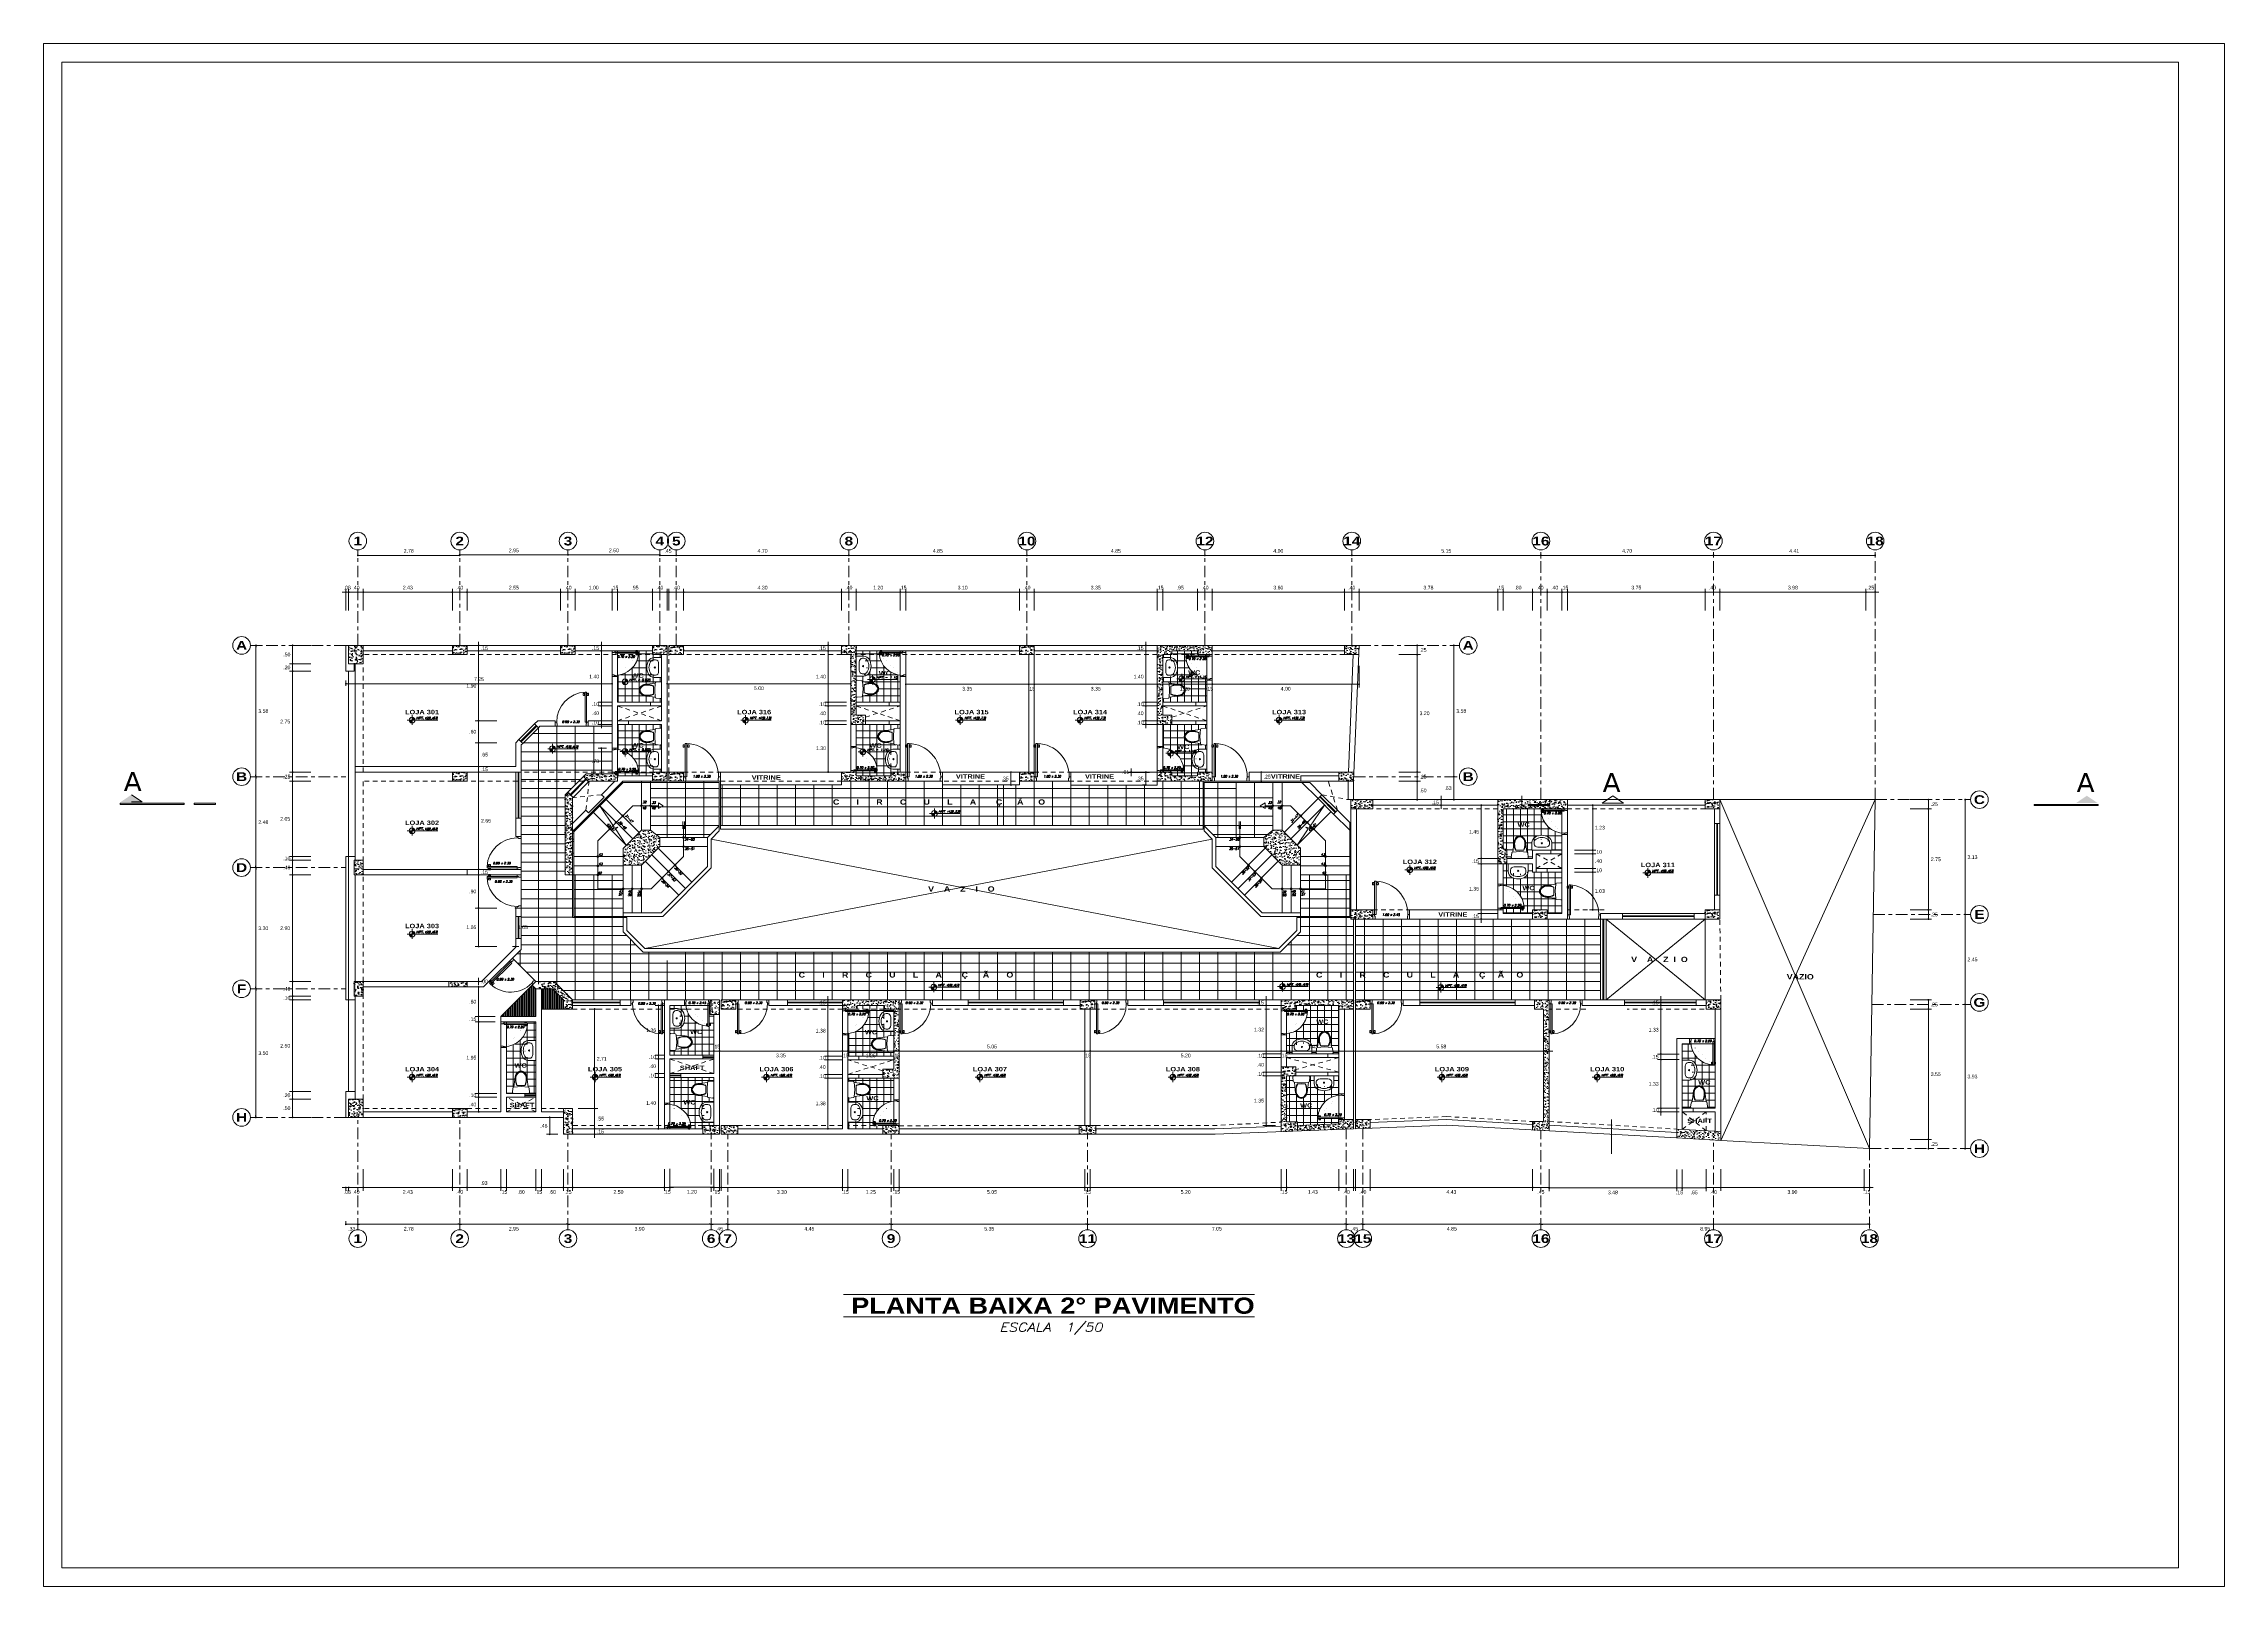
# Model space of a CAD drawing. Header units: millimetres. Extents: x 2178 to 2304, y 1220 to 1359.
# Drawn here: x 2177.7 to 2237.1, y 1220.1 to 1262.1 of the extents above; entities that cross this region are included whole.
import ezdxf
from ezdxf.enums import TextEntityAlignment as Align

# ---------------------------------------------------------------- set-up
doc = ezdxf.new("R2010")
doc.units = ezdxf.units.MM
doc.linetypes.add('CENTER', pattern=[50.8, 31.75, -6.35, 6.35, -6.35])
doc.linetypes.add('HIDDEN', pattern=[9.525, 6.35, -3.175])
doc.layers.get('0').update_dxf_attribs({"lineweight": 0})
for name, color, linetype, lineweight in [('carpinteria', 12, 'Continuous', 5), ('COTAS', 40, 'Continuous', 20), ('Ejes22', 50, 'CENTER', 9), ('linha vista piso', 30, 'Continuous', 5), ('Mobiliario', 52, 'Continuous', 5), ('mobiliário', 51, 'Continuous', 5), ('muros bajos', 2, 'Continuous', 25), ('pisos....', 8, 'Continuous', 5), ('PLUMA 1', 46, 'Continuous', 13), ('PLUMA 2', 94, 'Continuous', 15), ('PLUMA 7', 10, 'Continuous', 0), ('PLUMA4', 160, 'Continuous', 40), ('PROY', 13, 'HIDDEN', 13), ('TEXTO', 5, 'Continuous', 18), ('TEXTOS', 42, 'Continuous', 13)]:
    doc.layers.add(name, color=color, linetype=linetype, lineweight=lineweight)
doc.layers.add('TEXT', color=7, linetype='Continuous')
doc.styles.add('ARIAL', font='arial.ttf')
doc.styles.add('ARIAL-N', font='arialbd.ttf')
doc.styles.add('ARIALCH', font='arialbd.ttf', dxfattribs={"width": 1.25})
doc.styles.add('SIMPLEX', font='simplex.shx', dxfattribs={"width": 1.2, "oblique": 15})
doc.styles.get("Standard").update_dxf_attribs({"font": 'arial.ttf'})
doc.dimstyles.new('RPM 50', dxfattribs={"dimtxt": 0.1, "dimasz": 0.05, "dimexe": 0.0885, "dimexo": 0.1535, "dimgap": 0.071, "dimtad": 2, "dimtih": 1, "dimtoh": 1, "dimzin": 4, "dimdsep": 46, "dimtxsty": 'ARIAL', "dimblk": 'DOT', "dimcen": 0.4, "dimdle": 0.25, "dimclrd": 8, "dimclre": 8, "dimclrt": 9, "dimadec": 0, "dimazin": 0, "dimtfac": 1, "dimtix": 1, "dimtmove": 0, "dimatfit": 3, "dimldrblk": 'DOT', "dimfxl": 0, "dimlwd": 0, "dimlwe": 0, "dimarcsym": 0})
pattern_1 = [(50, (1020.21978, -525.22751), (0.182184669, -0.015939086), [0.01905, -0.20955]), (355, (1020.21978, -525.22751), (-0.035243421, 0.191056845), [0.01524, -0.167640584]), (100.451445, (1020.23496, -525.22884), (0.146941247, 0.175117752), [0.016190009, -0.178090245]), (46.1842, (1020.21978, -525.1767), (0.27107904, -0.042042328), [0.028575, -0.314325]), (96.635558, (1020.24237, -525.18021), (0.237404134, 0.247426125), [0.024285023, -0.267135608]), (351.184151, (1020.21978, -525.1767), (0.237404134, 0.247426125), [0.022859967, -0.251459732]), (21, (1020.24518, -525.18941), (0.151614391, -0.102265198), [0.01905, -0.20955]), (326, (1020.24518, -525.18941), (0.061802028, 0.184187966), [0.01524, -0.16764]), (71.451445, (1020.25782, -525.19793), (0.21341642, 0.081922769), [0.016190009, -0.178089938]), (37.5, (1020.21978, -525.22751), (0.0030886033, 0.0845550389), [0, -0.165608, 0, -0.17018, 0, -0.168275]), (7.5, (1020.21978, -525.22751), (0.0668196625, 0.100180575), [0, -0.097028, 0, -0.161798, 0, -0.064135]), (327.5, (1020.16314, -525.22751), (0.1355905952, -0.005728744), [0, -0.0635, 0, -0.19812, 0, -0.26289]), (317.5, (1020.13774, -525.22751), (0.1481291814, 0.025426491), [0, -0.08255, 0, -0.131572, 0, -0.18669])]
pattern_2 = [(0, (1020.21978, -525.22751), (0, 0.1905), []), (90, (1020.21978, -525.22751), (-0.1905, 1e-17), [])]
pattern_3 = [(0, (1020.21978, -498.51612), (0, 0.1905), []), (90, (1020.21978, -498.51612), (-0.1905, 1e-17), [])]
pattern_4 = [(90, (1020.21978, -498.51612), (-0.03175, 2e-18), [])]
pattern_5 = [(140, (1020.21978, -498.51612), (0.015939086, 0.182184669), [0.01905, -0.20955]), (85, (1020.21978, -498.51612), (-0.191056845, -0.035243421), [0.01524, -0.167640584]), (190.451445, (1020.22111, -498.50094), (-0.175117752, 0.146941247), [0.016190009, -0.178090245]), (136.1842, (1020.16898, -498.51612), (0.042042328, 0.27107904), [0.028575, -0.314325]), (186.635558, (1020.17248, -498.49353), (-0.247426125, 0.237404134), [0.024285023, -0.267135608]), (81.184151, (1020.16898, -498.51612), (-0.247426125, 0.237404134), [0.022859967, -0.251459732]), (111, (1020.18168, -498.49072), (0.102265198, 0.151614391), [0.01905, -0.20955]), (56, (1020.18168, -498.49072), (-0.184187966, 0.061802028), [0.01524, -0.16764]), (161.451445, (1020.1902, -498.47808), (-0.081922769, 0.21341642), [0.016190009, -0.178089938]), (127.5, (1020.21978, -498.51612), (-0.0845550389, 0.0030886033), [0, -0.165608, 0, -0.17018, 0, -0.168275]), (97.5, (1020.21978, -498.51612), (-0.100180575, 0.0668196625), [0, -0.097028, 0, -0.161798, 0, -0.064135]), (57.5, (1020.21978, -498.57276), (0.005728744, 0.1355905952), [0, -0.0635, 0, -0.19812, 0, -0.26289]), (47.5, (1020.21978, -498.59816), (-0.025426491, 0.1481291814), [0, -0.08255, 0, -0.131572, 0, -0.18669])]
pattern_6 = [(50, (1020.21978, -498.51612), (0.182184669, -0.015939086), [0.01905, -0.20955]), (355, (1020.21978, -498.51612), (-0.035243421, 0.191056845), [0.01524, -0.167640584]), (100.451445, (1020.23496, -498.51745), (0.146941247, 0.175117752), [0.016190009, -0.178090245]), (46.1842, (1020.21978, -498.46532), (0.27107904, -0.042042328), [0.028575, -0.314325]), (96.635558, (1020.24237, -498.46882), (0.237404134, 0.247426125), [0.024285023, -0.267135608]), (351.184151, (1020.21978, -498.46532), (0.237404134, 0.247426125), [0.022859967, -0.251459732]), (21, (1020.24518, -498.47802), (0.151614391, -0.102265198), [0.01905, -0.20955]), (326, (1020.24518, -498.47802), (0.061802028, 0.184187966), [0.01524, -0.16764]), (71.451445, (1020.25782, -498.48654), (0.21341642, 0.081922769), [0.016190009, -0.178089938]), (37.5, (1020.21978, -498.51612), (0.0030886033, 0.0845550389), [0, -0.165608, 0, -0.17018, 0, -0.168275]), (7.5, (1020.21978, -498.51612), (0.0668196625, 0.100180575), [0, -0.097028, 0, -0.161798, 0, -0.064135]), (327.5, (1020.16314, -498.51612), (0.1355905952, -0.005728744), [0, -0.0635, 0, -0.19812, 0, -0.26289]), (317.5, (1020.13774, -498.51612), (0.1481291814, 0.025426491), [0, -0.08255, 0, -0.131572, 0, -0.18669])]
pattern_7 = [(50, (1025.66978, -525.22751), (0.182184669, -0.015939086), [0.01905, -0.20955]), (355, (1025.66978, -525.22751), (-0.035243421, 0.191056845), [0.01524, -0.167640584]), (100.451445, (1025.68496, -525.22884), (0.146941247, 0.175117752), [0.016190009, -0.178090245]), (46.1842, (1025.66978, -525.1767), (0.27107904, -0.042042328), [0.028575, -0.314325]), (96.635558, (1025.69237, -525.18021), (0.237404134, 0.247426125), [0.024285023, -0.267135608]), (351.184151, (1025.66978, -525.1767), (0.237404134, 0.247426125), [0.022859967, -0.251459732]), (21, (1025.69518, -525.18941), (0.151614391, -0.102265198), [0.01905, -0.20955]), (326, (1025.69518, -525.18941), (0.061802028, 0.184187966), [0.01524, -0.16764]), (71.451445, (1025.70782, -525.19793), (0.21341642, 0.081922769), [0.016190009, -0.178089938]), (37.5, (1025.66978, -525.22751), (0.0030886033, 0.0845550389), [0, -0.165608, 0, -0.17018, 0, -0.168275]), (7.5, (1025.66978, -525.22751), (0.0668196625, 0.100180575), [0, -0.097028, 0, -0.161798, 0, -0.064135]), (327.5, (1025.61314, -525.22751), (0.1355905952, -0.005728744), [0, -0.0635, 0, -0.19812, 0, -0.26289]), (317.5, (1025.58774, -525.22751), (0.1481291814, 0.025426491), [0, -0.08255, 0, -0.131572, 0, -0.18669])]
pattern_8 = [(50, (1025.66978, -528.67751), (0.182184669, -0.015939086), [0.01905, -0.20955]), (355, (1025.66978, -528.67751), (-0.035243421, 0.191056845), [0.01524, -0.167640584]), (100.451445, (1025.68496, -528.67884), (0.146941247, 0.175117752), [0.016190009, -0.178090245]), (46.1842, (1025.66978, -528.6267), (0.27107904, -0.042042328), [0.028575, -0.314325]), (96.635558, (1025.69237, -528.63021), (0.237404134, 0.247426125), [0.024285023, -0.267135608]), (351.184151, (1025.66978, -528.6267), (0.237404134, 0.247426125), [0.022859967, -0.251459732]), (21, (1025.69518, -528.63941), (0.151614391, -0.102265198), [0.01905, -0.20955]), (326, (1025.69518, -528.63941), (0.061802028, 0.184187966), [0.01524, -0.16764]), (71.451445, (1025.70782, -528.64793), (0.21341642, 0.081922769), [0.016190009, -0.178089938]), (37.5, (1025.66978, -528.67751), (0.0030886033, 0.0845550389), [0, -0.165608, 0, -0.17018, 0, -0.168275]), (7.5, (1025.66978, -528.67751), (0.0668196625, 0.100180575), [0, -0.097028, 0, -0.161798, 0, -0.064135]), (327.5, (1025.61314, -528.67751), (0.1355905952, -0.005728744), [0, -0.0635, 0, -0.19812, 0, -0.26289]), (317.5, (1025.58774, -528.67751), (0.1481291814, 0.025426491), [0, -0.08255, 0, -0.131572, 0, -0.18669])]

# ---------------------------------------------------------------- blocks, each defined once
blk = doc.blocks.new('puerta de 0.80')
for p, q in [((0, 0.758), (0, 0.808)), ((0, 0.058), (0, 0.808)), ((0, 0.758), (0.065, 0.758)), ((0.065, 0.758), (0.065, 0.77)), ((0.065, 0.77), (0.1, 0.77)), ((0.1, 0.77), (0.1, 0.808)), ((0, 0.008), (0, 0.058)), ((0, 0.058), (0.065, 0.058)), ((0.065, 0.045), (0.065, 0.058)), ((0.1, 0.045), (0.065, 0.045)), ((0.1, 0.08), (0.825, 0.08)), ((0.1, 0.045), (0.1, 0.08)), ((0.825, 0.045), (0.1, 0.045)), ((0.1, 0.045), (0.1, 0.008)), ((0.743, 0.113), (0.746, 0.103)), ((0.743, 0.013), (0.746, 0.023)), ((0.77, 0.126), (0.753, 0.126)), ((0.77, 0), (0.753, 0)), ((0.782, 0.095), (0.756, 0.095)), ((0.756, 0.095), (0.758, 0.095)), ((0.782, 0.085), (0.756, 0.085)), ((0.782, 0.04), (0.756, 0.04)), ((0.782, 0.031), (0.756, 0.031)), ((0.756, 0.031), (0.758, 0.031)), ((0.763, 0.09), (0.763, 0.085)), ((0.763, 0.036), (0.763, 0.04)), ((0.77, 0.126), (0.787, 0.126)), ((0.77, 0), (0.787, 0)), ((0.825, 0.045), (0.772, 0.045)), ((0.777, 0.09), (0.777, 0.085)), ((0.777, 0.036), (0.777, 0.04)), ((0.784, 0.095), (0.782, 0.095)), ((0.784, 0.031), (0.782, 0.031)), ((0.797, 0.113), (0.794, 0.103)), ((0.797, 0.013), (0.794, 0.023)), ((0.825, 0.08), (0.825, 0.045))]:
    blk.add_line(p, q)
at = {"linetype": 'Continuous', "lineweight": 0}
for p, q in [((0.756, 0.085), (0.742, 0.08)), ((0.756, 0.04), (0.742, 0.045)), ((0.782, 0.085), (0.796, 0.08)), ((0.782, 0.04), (0.796, 0.045))]:
    blk.add_line(p, q, dxfattribs=at)
for centre, radius, start, end in [((0.1, 0.045), 0.725, 2.7671, 90), ((0.753, 0.116), 0.01, 90, 195), ((0.753, 0.01), 0.01, 165, 270), ((0.756, 0.105), 0.01, 195, 270), ((0.756, 0.021), 0.01, 90, 165), ((0.758, 0.09), 0.005, 0, 90), ((0.758, 0.036), 0.005, 270, 0), ((0.782, 0.09), 0.005, 90, 180), ((0.782, 0.036), 0.005, 180, 270), ((0.784, 0.105), 0.01, 270, 345), ((0.784, 0.021), 0.01, 15, 90), ((0.787, 0.116), 0.01, 345, 90), ((0.787, 0.01), 0.01, 270, 15)]:
    blk.add_arc(centre, radius, start, end)
blk = doc.blocks.new('P')
at = {"style": 'SIMPLEX', "oblique": 15}
blk.add_text('x', height=0.06, dxfattribs=at).set_placement((-0.017, 0.026))
blk.add_attdef('L', text='', height=0.06, dxfattribs=at).set_placement((-0.058, 0.026), align=Align.RIGHT)
blk.add_attdef('H', (0.058, 0.026), '', height=0.06, dxfattribs=at)
blk = doc.blocks.new('LAVATORIO')
at = {"layer": 'PLUMA 1', "linetype": 'Continuous', "lineweight": 20}
for p, q in [((-0.3, 0.207), (-0.3, -0.022)), ((-0.3, 0.207), (0.3, 0.207)), ((-0.235, 0.024), (-0.235, -0.022)), ((-0.119, 0.115), (0.119, 0.115)), ((0.235, 0.024), (0.235, -0.022)), ((0.3, 0.207), (0.3, -0.022))]:
    blk.add_line(p, q, dxfattribs=at)
blk.add_circle((0, 0), 0.0175, dxfattribs=at)
at = {"layer": 'PLUMA 1', "linetype": 'Continuous', "lineweight": 20, "extrusion": (0, 0, -1)}
for centre, major_axis, ratio, start_param, end_param in [((-0.119, 0.024), (0.116, 0), 0.784675, 3.141593, 4.712389), ((0.119, 0.024), (-0.116, 0), 0.784675, 1.570796, 3.141593), ((-0.119, -0.022), (0, 0.189), 0.956522, 3.638567, 4.712389), ((-0.119, -0.022), (0, 0.121), 0.956522, 3.638567, 4.712389), ((0, 0.207), (0, 0.45), 0.956522, 2.644618, 3.638567), ((0, 0.207), (0, 0.382), 0.956522, 2.644618, 3.638567), ((0.119, -0.022), (0, 0.121), 0.956522, 1.570796, 2.644618), ((0.119, -0.022), (0, 0.189), 0.956522, 1.570796, 2.644618)]:
    blk.add_ellipse(centre, major_axis=major_axis, ratio=ratio, start_param=start_param, end_param=end_param, dxfattribs=at)
blk = doc.blocks.new('A$C17BD6781')
at = {"layer": 'Mobiliario', "linetype": 'Continuous'}
for p, q in [((0, 0.033), (0.013, 0.175)), ((0.03, 0), (0.514, 0)), ((0.272, 0.22), (0.04, 0.202)), ((0.047, 0.202), (0.077, 0.462)), ((0.137, 0.26), (0.407, 0.26)), ((0.272, 0.22), (0.504, 0.202)), ((0.497, 0.202), (0.467, 0.462)), ((0.544, 0.033), (0.531, 0.175))]:
    blk.add_line(p, q, dxfattribs=at)
for points in [[(0.467, 0.462, 0.075681), (0.451, 0.565, 0.085947), (0.41, 0.646, 0.106022), (0.344, 0.703, 0.126466), (0.272, 0.722, 0.126466), (0.2, 0.703, 0.106022), (0.134, 0.646, 0.085947), (0.093, 0.565, 0.075681), (0.077, 0.462, 0.075681)], [(0.452, 0.462, 0.075681), (0.437, 0.56, 0.085947), (0.398, 0.637, 0.106022), (0.336, 0.69, 0.126466), (0.272, 0.707, 0.126466), (0.208, 0.69, 0.106022), (0.146, 0.637, 0.085947), (0.107, 0.56, 0.075681), (0.092, 0.462, 0.075681)], [(0.437, 0.462, 0.075681), (0.423, 0.556, 0.085947), (0.386, 0.628, 0.106022), (0.329, 0.677, 0.126466), (0.272, 0.692, 0.126466), (0.215, 0.677, 0.106022), (0.158, 0.628, 0.085947), (0.121, 0.556, 0.075681), (0.107, 0.462, 0.075681)]]:
    blk.add_lwpolyline(points, format="xyb", dxfattribs=at)
for centre, radius, start, end in [((0.03, 0.03), 0.03, 174.80557, 270), ((0.043, 0.172), 0.03, 94.45298, 174.80557), ((0.514, 0.45), 0.422, 178.32492, 206.78858), ((0.514, 0.45), 0.407, 178.32492, 207.86013), ((0.03, 0.45), 0.407, 332.13987, 1.67508), ((0.03, 0.45), 0.422, 333.21142, 1.67508), ((0.501, 0.172), 0.03, 5.19443, 85.54702), ((0.514, 0.03), 0.03, 270, 5.19443)]:
    blk.add_arc(centre, radius, start, end, dxfattribs=at)
blk = doc.blocks.new('N')
at = {"linetype": 'Continuous'}
h = blk.add_hatch(color=256, dxfattribs=at)
h.paths.add_polyline_path([(0, 0.1), (0, 0), (0.1, 0, 0.414214)])
h.paths.add_polyline_path([(-0.1, 0, 0.414214), (0, -0.1), (0, 0)])
for points in [[(-0.17, 0), (0.887, 0)], [(0, 0.17), (0, -0.17)]]:
    blk.add_lwpolyline(points)
blk.add_circle((0, 0), 0.1)
at = {"color": 64, "style": 'SIMPLEX', "oblique": 15, "width": 1.2}
blk.add_text('NPT.', height=0.075, dxfattribs=at).set_placement((0.14, 0.031))
at = {"color": 64, "style": 'SIMPLEX', "oblique": 15, "width": 1.062312}
blk.add_attdef('NIV', text='', height=0.075, dxfattribs=at).set_placement((0.435, 0.031), (0.875, 0.031), align=Align.FIT)
blk = doc.blocks.new('_DOT')
at = {"color": 0, "linetype": 'ByBlock'}
blk.add_line((-0.5, 0), (-1, 0), dxfattribs=at)
at = {"color": 0, "linetype": 'ByBlock', "const_width": 0.5}
blk.add_lwpolyline([(-0.25, 0, 1), (0.25, 0, 1)], format="xyb", close=True, dxfattribs=at)
blk = doc.blocks.new('*D481')
at = {"layer": 'Defpoints', "color": 0}
for p in [(2183.453, 1236.349), (2183.453, 1236.349), (2183.453, 1232.849)]:
    blk.add_point(p, dxfattribs=at)
at = {"layer": 'muros bajos', "color": 8, "lineweight": 0}
for p, q in [((2183.453, 1236.349), (2183.541, 1236.349)), ((2183.453, 1232.899), (2183.453, 1236.299)), ((2183.453, 1232.849), (2183.541, 1232.849))]:
    blk.add_line(p, q, dxfattribs=at)
at = {"layer": 'muros bajos', "color": 8, "lineweight": 0, "xscale": 0.05, "yscale": 0.05, "zscale": 0.05}
for p, rotation in [((2183.453, 1236.349), 90), ((2183.453, 1232.849), 270)]:
    blk.add_blockref('_DOT', p, dxfattribs=dict(at, rotation=rotation))
at = {"layer": 'muros bajos', "color": 9, "insert": (2183.654, 1234.599), "char_height": 0.1, "attachment_point": 5, "style": 'ARIAL'}
blk.add_mtext('3.50', dxfattribs=at)
blk = doc.blocks.new('*D572')
at = {"layer": 'Defpoints', "color": 0}
for p in [(2183.453, 1239.649), (2183.453, 1239.649), (2183.453, 1236.349)]:
    blk.add_point(p, dxfattribs=at)
at = {"layer": 'muros bajos', "color": 8, "lineweight": 0}
for p, q in [((2183.453, 1239.649), (2183.541, 1239.649)), ((2183.453, 1236.399), (2183.453, 1239.599)), ((2183.453, 1236.349), (2183.541, 1236.349))]:
    blk.add_line(p, q, dxfattribs=at)
at = {"layer": 'muros bajos', "color": 8, "lineweight": 0, "xscale": 0.05, "yscale": 0.05, "zscale": 0.05}
for p, rotation in [((2183.453, 1239.649), 90), ((2183.453, 1236.349), 270)]:
    blk.add_blockref('_DOT', p, dxfattribs=dict(at, rotation=rotation))
at = {"layer": 'muros bajos', "color": 9, "insert": (2183.654, 1237.999), "char_height": 0.1, "attachment_point": 5, "style": 'ARIAL'}
blk.add_mtext('3.30', dxfattribs=at)
blk = doc.blocks.new('*D482')
at = {"layer": 'Defpoints', "color": 0}
for p in [(2183.453, 1242.124), (2183.453, 1242.124), (2183.453, 1239.649)]:
    blk.add_point(p, dxfattribs=at)
at = {"layer": 'muros bajos', "color": 8, "lineweight": 0}
for p, q in [((2183.453, 1242.124), (2183.541, 1242.124)), ((2183.453, 1239.699), (2183.453, 1242.074)), ((2183.453, 1239.649), (2183.541, 1239.649))]:
    blk.add_line(p, q, dxfattribs=at)
at = {"layer": 'muros bajos', "color": 8, "lineweight": 0, "xscale": 0.05, "yscale": 0.05, "zscale": 0.05}
for p, rotation in [((2183.453, 1242.124), 90), ((2183.453, 1239.649), 270)]:
    blk.add_blockref('_DOT', p, dxfattribs=dict(at, rotation=rotation))
at = {"layer": 'muros bajos', "color": 9, "insert": (2183.655, 1240.886), "char_height": 0.1, "attachment_point": 5, "style": 'ARIAL'}
blk.add_mtext('2.48', dxfattribs=at)
blk = doc.blocks.new('*D483')
at = {"layer": 'Defpoints', "color": 0}
for p in [(2183.453, 1245.699), (2183.453, 1245.699), (2183.453, 1242.124)]:
    blk.add_point(p, dxfattribs=at)
at = {"layer": 'muros bajos', "color": 8, "lineweight": 0}
for p, q in [((2183.453, 1245.699), (2183.541, 1245.699)), ((2183.453, 1242.174), (2183.453, 1245.649)), ((2183.453, 1242.124), (2183.541, 1242.124))]:
    blk.add_line(p, q, dxfattribs=at)
at = {"layer": 'muros bajos', "color": 8, "lineweight": 0, "xscale": 0.05, "yscale": 0.05, "zscale": 0.05}
for p, rotation in [((2183.453, 1245.699), 90), ((2183.453, 1242.124), 270)]:
    blk.add_blockref('_DOT', p, dxfattribs=dict(at, rotation=rotation))
at = {"layer": 'muros bajos', "color": 9, "insert": (2183.654, 1243.911), "char_height": 0.1, "attachment_point": 5, "style": 'ARIAL'}
blk.add_mtext('3.58', dxfattribs=at)
blk = doc.blocks.new('*D484')
at = {"layer": 'Defpoints', "color": 0}
for p in [(2186.228, 1229.939), (2189.003, 1229.939), (2189.003, 1229.939)]:
    blk.add_point(p, dxfattribs=at)
at = {"layer": 'muros bajos', "color": 8, "lineweight": 0}
for p, q in [((2186.228, 1229.939), (2186.228, 1230.027)), ((2186.278, 1229.939), (2188.953, 1229.939)), ((2189.003, 1229.939), (2189.003, 1230.027))]:
    blk.add_line(p, q, dxfattribs=at)
at = {"layer": 'muros bajos', "color": 8, "lineweight": 0, "xscale": 0.05, "yscale": 0.05, "zscale": 0.05, "rotation": 180}
blk.add_blockref('_DOT', (2186.228, 1229.939), dxfattribs=at)
at = {"layer": 'muros bajos', "color": 8, "lineweight": 0, "xscale": 0.05, "yscale": 0.05, "zscale": 0.05}
blk.add_blockref('_DOT', (2189.003, 1229.939), dxfattribs=at)
at = {"layer": 'muros bajos', "color": 9, "insert": (2187.615, 1229.817), "char_height": 0.1, "attachment_point": 5, "style": 'ARIAL'}
blk.add_mtext('2.78', dxfattribs=at)
blk = doc.blocks.new('*D573')
at = {"layer": 'Defpoints', "color": 0}
for p in [(2189.003, 1229.939), (2191.953, 1229.939), (2191.953, 1229.939)]:
    blk.add_point(p, dxfattribs=at)
at = {"layer": 'muros bajos', "color": 8, "lineweight": 0}
for p, q in [((2189.003, 1229.939), (2189.003, 1230.027)), ((2189.053, 1229.939), (2191.903, 1229.939)), ((2191.953, 1229.939), (2191.953, 1230.027))]:
    blk.add_line(p, q, dxfattribs=at)
at = {"layer": 'muros bajos', "color": 8, "lineweight": 0, "xscale": 0.05, "yscale": 0.05, "zscale": 0.05, "rotation": 180}
blk.add_blockref('_DOT', (2189.003, 1229.939), dxfattribs=at)
at = {"layer": 'muros bajos', "color": 8, "lineweight": 0, "xscale": 0.05, "yscale": 0.05, "zscale": 0.05}
blk.add_blockref('_DOT', (2191.953, 1229.939), dxfattribs=at)
at = {"layer": 'muros bajos', "color": 9, "insert": (2190.478, 1229.817), "char_height": 0.1, "attachment_point": 5, "style": 'ARIAL'}
blk.add_mtext('2.95', dxfattribs=at)
blk = doc.blocks.new('*D574')
at = {"layer": 'Defpoints', "color": 0}
for p in [(2191.953, 1229.939), (2195.853, 1229.939), (2195.853, 1229.939)]:
    blk.add_point(p, dxfattribs=at)
at = {"layer": 'muros bajos', "color": 8, "lineweight": 0}
for p, q in [((2191.953, 1229.939), (2191.953, 1230.027)), ((2192.003, 1229.939), (2195.803, 1229.939)), ((2195.853, 1229.939), (2195.853, 1230.027))]:
    blk.add_line(p, q, dxfattribs=at)
at = {"layer": 'muros bajos', "color": 8, "lineweight": 0, "xscale": 0.05, "yscale": 0.05, "zscale": 0.05, "rotation": 180}
blk.add_blockref('_DOT', (2191.953, 1229.939), dxfattribs=at)
at = {"layer": 'muros bajos', "color": 8, "lineweight": 0, "xscale": 0.05, "yscale": 0.05, "zscale": 0.05}
blk.add_blockref('_DOT', (2195.853, 1229.939), dxfattribs=at)
at = {"layer": 'muros bajos', "color": 9, "insert": (2193.903, 1229.817), "char_height": 0.1, "attachment_point": 5, "style": 'ARIAL'}
blk.add_mtext('3.90', dxfattribs=at)
blk = doc.blocks.new('*D575')
at = {"layer": 'Defpoints', "color": 0}
for p in [(2195.853, 1229.939), (2196.303, 1229.939), (2196.303, 1229.939)]:
    blk.add_point(p, dxfattribs=at)
at = {"layer": 'muros bajos', "color": 8, "lineweight": 0}
for p, q in [((2195.853, 1229.939), (2195.853, 1230.027)), ((2195.903, 1229.939), (2196.253, 1229.939)), ((2196.303, 1229.939), (2196.303, 1230.027))]:
    blk.add_line(p, q, dxfattribs=at)
at = {"layer": 'muros bajos', "color": 8, "lineweight": 0, "xscale": 0.05, "yscale": 0.05, "zscale": 0.05, "rotation": 180}
blk.add_blockref('_DOT', (2195.853, 1229.939), dxfattribs=at)
at = {"layer": 'muros bajos', "color": 8, "lineweight": 0, "xscale": 0.05, "yscale": 0.05, "zscale": 0.05}
blk.add_blockref('_DOT', (2196.303, 1229.939), dxfattribs=at)
at = {"layer": 'muros bajos', "color": 9, "insert": (2196.078, 1229.817), "char_height": 0.1, "attachment_point": 5, "style": 'ARIAL'}
blk.add_mtext('.45', dxfattribs=at)
blk = doc.blocks.new('*D576')
at = {"layer": 'Defpoints', "color": 0}
for p in [(2196.303, 1229.939), (2200.753, 1229.939), (2200.753, 1229.939)]:
    blk.add_point(p, dxfattribs=at)
at = {"layer": 'muros bajos', "color": 8, "lineweight": 0}
for p, q in [((2196.303, 1229.939), (2196.303, 1230.027)), ((2196.353, 1229.939), (2200.703, 1229.939)), ((2200.753, 1229.939), (2200.753, 1230.027))]:
    blk.add_line(p, q, dxfattribs=at)
at = {"layer": 'muros bajos', "color": 8, "lineweight": 0, "xscale": 0.05, "yscale": 0.05, "zscale": 0.05, "rotation": 180}
blk.add_blockref('_DOT', (2196.303, 1229.939), dxfattribs=at)
at = {"layer": 'muros bajos', "color": 8, "lineweight": 0, "xscale": 0.05, "yscale": 0.05, "zscale": 0.05}
blk.add_blockref('_DOT', (2200.753, 1229.939), dxfattribs=at)
at = {"layer": 'muros bajos', "color": 9, "insert": (2198.528, 1229.817), "char_height": 0.1, "attachment_point": 5, "style": 'ARIAL'}
blk.add_mtext('4.45', dxfattribs=at)
blk = doc.blocks.new('*D577')
at = {"layer": 'Defpoints', "color": 0}
for p in [(2200.753, 1229.939), (2206.103, 1229.939), (2206.103, 1229.939)]:
    blk.add_point(p, dxfattribs=at)
at = {"layer": 'muros bajos', "color": 8, "lineweight": 0}
for p, q in [((2200.753, 1229.939), (2200.753, 1230.027)), ((2200.803, 1229.939), (2206.053, 1229.939)), ((2206.103, 1229.939), (2206.103, 1230.027))]:
    blk.add_line(p, q, dxfattribs=at)
at = {"layer": 'muros bajos', "color": 8, "lineweight": 0, "xscale": 0.05, "yscale": 0.05, "zscale": 0.05, "rotation": 180}
blk.add_blockref('_DOT', (2200.753, 1229.939), dxfattribs=at)
at = {"layer": 'muros bajos', "color": 8, "lineweight": 0, "xscale": 0.05, "yscale": 0.05, "zscale": 0.05}
blk.add_blockref('_DOT', (2206.103, 1229.939), dxfattribs=at)
at = {"layer": 'muros bajos', "color": 9, "insert": (2203.428, 1229.817), "char_height": 0.1, "attachment_point": 5, "style": 'ARIAL'}
blk.add_mtext('5.35', dxfattribs=at)
blk = doc.blocks.new('*D578')
at = {"layer": 'Defpoints', "color": 0}
for p in [(2206.103, 1229.939), (2213.153, 1229.939), (2213.153, 1229.939)]:
    blk.add_point(p, dxfattribs=at)
at = {"layer": 'muros bajos', "color": 8, "lineweight": 0}
for p, q in [((2206.103, 1229.939), (2206.103, 1230.027)), ((2206.153, 1229.939), (2213.103, 1229.939)), ((2213.153, 1229.939), (2213.153, 1230.027))]:
    blk.add_line(p, q, dxfattribs=at)
at = {"layer": 'muros bajos', "color": 8, "lineweight": 0, "xscale": 0.05, "yscale": 0.05, "zscale": 0.05, "rotation": 180}
blk.add_blockref('_DOT', (2206.103, 1229.939), dxfattribs=at)
at = {"layer": 'muros bajos', "color": 8, "lineweight": 0, "xscale": 0.05, "yscale": 0.05, "zscale": 0.05}
blk.add_blockref('_DOT', (2213.153, 1229.939), dxfattribs=at)
at = {"layer": 'muros bajos', "color": 9, "insert": (2209.628, 1229.817), "char_height": 0.1, "attachment_point": 5, "style": 'ARIAL'}
blk.add_mtext('7.05', dxfattribs=at)
blk = doc.blocks.new('*D579')
at = {"layer": 'Defpoints', "color": 0}
for p in [(2213.153, 1229.939), (2213.603, 1229.939), (2213.603, 1229.939)]:
    blk.add_point(p, dxfattribs=at)
at = {"layer": 'muros bajos', "color": 8, "lineweight": 0}
for p, q in [((2213.153, 1229.939), (2213.153, 1230.027)), ((2213.203, 1229.939), (2213.553, 1229.939)), ((2213.603, 1229.939), (2213.603, 1230.027))]:
    blk.add_line(p, q, dxfattribs=at)
at = {"layer": 'muros bajos', "color": 8, "lineweight": 0, "xscale": 0.05, "yscale": 0.05, "zscale": 0.05, "rotation": 180}
blk.add_blockref('_DOT', (2213.153, 1229.939), dxfattribs=at)
at = {"layer": 'muros bajos', "color": 8, "lineweight": 0, "xscale": 0.05, "yscale": 0.05, "zscale": 0.05}
blk.add_blockref('_DOT', (2213.603, 1229.939), dxfattribs=at)
at = {"layer": 'muros bajos', "color": 9, "insert": (2213.378, 1229.817), "char_height": 0.1, "attachment_point": 5, "style": 'ARIAL'}
blk.add_mtext('.45', dxfattribs=at)
blk = doc.blocks.new('*D580')
at = {"layer": 'Defpoints', "color": 0}
for p in [(2213.603, 1229.939), (2218.453, 1229.939), (2218.453, 1229.939)]:
    blk.add_point(p, dxfattribs=at)
at = {"layer": 'muros bajos', "color": 8, "lineweight": 0}
for p, q in [((2213.603, 1229.939), (2213.603, 1230.027)), ((2213.653, 1229.939), (2218.403, 1229.939)), ((2218.453, 1229.939), (2218.453, 1230.027))]:
    blk.add_line(p, q, dxfattribs=at)
at = {"layer": 'muros bajos', "color": 8, "lineweight": 0, "xscale": 0.05, "yscale": 0.05, "zscale": 0.05, "rotation": 180}
blk.add_blockref('_DOT', (2213.603, 1229.939), dxfattribs=at)
at = {"layer": 'muros bajos', "color": 8, "lineweight": 0, "xscale": 0.05, "yscale": 0.05, "zscale": 0.05}
blk.add_blockref('_DOT', (2218.453, 1229.939), dxfattribs=at)
at = {"layer": 'muros bajos', "color": 9, "insert": (2216.028, 1229.817), "char_height": 0.1, "attachment_point": 5, "style": 'ARIAL'}
blk.add_mtext('4.85', dxfattribs=at)
blk = doc.blocks.new('*D581')
at = {"layer": 'Defpoints', "color": 0}
for p in [(2218.453, 1229.939), (2227.403, 1229.939), (2227.403, 1229.939)]:
    blk.add_point(p, dxfattribs=at)
at = {"layer": 'muros bajos', "color": 8, "lineweight": 0}
for p, q in [((2218.453, 1229.939), (2218.453, 1230.027)), ((2218.503, 1229.939), (2227.353, 1229.939)), ((2227.403, 1229.939), (2227.403, 1230.027))]:
    blk.add_line(p, q, dxfattribs=at)
at = {"layer": 'muros bajos', "color": 8, "lineweight": 0, "xscale": 0.05, "yscale": 0.05, "zscale": 0.05, "rotation": 180}
blk.add_blockref('_DOT', (2218.453, 1229.939), dxfattribs=at)
at = {"layer": 'muros bajos', "color": 8, "lineweight": 0, "xscale": 0.05, "yscale": 0.05, "zscale": 0.05}
blk.add_blockref('_DOT', (2227.403, 1229.939), dxfattribs=at)
at = {"layer": 'muros bajos', "color": 9, "insert": (2222.928, 1229.817), "char_height": 0.1, "attachment_point": 5, "style": 'ARIAL'}
blk.add_mtext('8.95', dxfattribs=at)
blk = doc.blocks.new('*D485')
at = {"color": 8, "lineweight": 0}
for p, q in [((2186.228, 1248.149), (2186.228, 1248.237)), ((2186.278, 1248.149), (2188.953, 1248.149)), ((2189.003, 1248.149), (2189.003, 1248.237))]:
    blk.add_line(p, q, dxfattribs=at)
at = {"layer": 'Defpoints', "color": 0}
for p in [(2186.228, 1248.073), (2189.003, 1248.149), (2189.003, 1248.073)]:
    blk.add_point(p, dxfattribs=at)
at = {"color": 8, "lineweight": 0, "xscale": 0.05, "yscale": 0.05, "zscale": 0.05, "rotation": 180}
blk.add_blockref('_DOT', (2186.228, 1248.149), dxfattribs=at)
at = {"color": 8, "lineweight": 0, "xscale": 0.05, "yscale": 0.05, "zscale": 0.05}
blk.add_blockref('_DOT', (2189.003, 1248.149), dxfattribs=at)
at = {"color": 9, "insert": (2187.615, 1248.271), "char_height": 0.1, "attachment_point": 5, "style": 'ARIAL'}
blk.add_mtext('2.78', dxfattribs=at)
blk = doc.blocks.new('*D582')
at = {"color": 8, "lineweight": 0}
for p, q in [((2189.003, 1248.162), (2189.003, 1248.25)), ((2189.053, 1248.162), (2191.903, 1248.162)), ((2191.953, 1248.162), (2191.953, 1248.25))]:
    blk.add_line(p, q, dxfattribs=at)
at = {"layer": 'Defpoints', "color": 0}
for p in [(2189.003, 1248.073), (2191.953, 1248.162), (2191.953, 1248.162)]:
    blk.add_point(p, dxfattribs=at)
at = {"color": 8, "lineweight": 0, "xscale": 0.05, "yscale": 0.05, "zscale": 0.05, "rotation": 180}
blk.add_blockref('_DOT', (2189.003, 1248.162), dxfattribs=at)
at = {"color": 8, "lineweight": 0, "xscale": 0.05, "yscale": 0.05, "zscale": 0.05}
blk.add_blockref('_DOT', (2191.953, 1248.162), dxfattribs=at)
at = {"color": 9, "insert": (2190.478, 1248.284), "char_height": 0.1, "attachment_point": 5, "style": 'ARIAL'}
blk.add_mtext('2.95', dxfattribs=at)
blk = doc.blocks.new('*D583')
at = {"color": 8, "lineweight": 0}
for p, q in [((2191.953, 1248.162), (2191.953, 1248.25)), ((2192.003, 1248.162), (2194.403, 1248.162)), ((2194.453, 1248.162), (2194.453, 1248.25))]:
    blk.add_line(p, q, dxfattribs=at)
at = {"layer": 'Defpoints', "color": 0}
for p in [(2191.953, 1248.162), (2194.453, 1248.162), (2194.453, 1248.149)]:
    blk.add_point(p, dxfattribs=at)
at = {"color": 8, "lineweight": 0, "xscale": 0.05, "yscale": 0.05, "zscale": 0.05, "rotation": 180}
blk.add_blockref('_DOT', (2191.953, 1248.162), dxfattribs=at)
at = {"color": 8, "lineweight": 0, "xscale": 0.05, "yscale": 0.05, "zscale": 0.05}
blk.add_blockref('_DOT', (2194.453, 1248.162), dxfattribs=at)
at = {"color": 9, "insert": (2193.203, 1248.284), "char_height": 0.1, "attachment_point": 5, "style": 'ARIAL'}
blk.add_mtext('2.50', dxfattribs=at)
blk = doc.blocks.new('*D584')
at = {"color": 8, "lineweight": 0}
for p, q in [((2194.453, 1248.149), (2194.453, 1248.237)), ((2194.503, 1248.149), (2194.853, 1248.149)), ((2194.903, 1248.149), (2194.903, 1248.237))]:
    blk.add_line(p, q, dxfattribs=at)
at = {"layer": 'Defpoints', "color": 0}
for p in [(2194.453, 1248.149), (2194.903, 1248.149), (2194.903, 1248.149)]:
    blk.add_point(p, dxfattribs=at)
at = {"color": 8, "lineweight": 0, "xscale": 0.05, "yscale": 0.05, "zscale": 0.05, "rotation": 180}
blk.add_blockref('_DOT', (2194.453, 1248.149), dxfattribs=at)
at = {"color": 8, "lineweight": 0, "xscale": 0.05, "yscale": 0.05, "zscale": 0.05}
blk.add_blockref('_DOT', (2194.903, 1248.149), dxfattribs=at)
at = {"color": 9, "insert": (2194.678, 1248.271), "char_height": 0.1, "attachment_point": 5, "style": 'ARIAL'}
blk.add_mtext('.45', dxfattribs=at)
blk = doc.blocks.new('*D585')
at = {"color": 8, "lineweight": 0}
for p, q in [((2194.903, 1248.149), (2194.903, 1248.237)), ((2194.953, 1248.149), (2199.553, 1248.149)), ((2199.603, 1248.149), (2199.603, 1248.237))]:
    blk.add_line(p, q, dxfattribs=at)
at = {"layer": 'Defpoints', "color": 0}
for p in [(2194.903, 1248.149), (2199.603, 1248.149), (2199.603, 1248.149)]:
    blk.add_point(p, dxfattribs=at)
at = {"color": 8, "lineweight": 0, "xscale": 0.05, "yscale": 0.05, "zscale": 0.05, "rotation": 180}
blk.add_blockref('_DOT', (2194.903, 1248.149), dxfattribs=at)
at = {"color": 8, "lineweight": 0, "xscale": 0.05, "yscale": 0.05, "zscale": 0.05}
blk.add_blockref('_DOT', (2199.603, 1248.149), dxfattribs=at)
at = {"color": 9, "insert": (2197.253, 1248.271), "char_height": 0.1, "attachment_point": 5, "style": 'ARIAL'}
blk.add_mtext('4.70', dxfattribs=at)
blk = doc.blocks.new('*D586')
at = {"color": 8, "lineweight": 0}
for p, q in [((2199.603, 1248.149), (2199.603, 1248.237)), ((2199.653, 1248.149), (2204.403, 1248.149)), ((2204.453, 1248.149), (2204.453, 1248.237))]:
    blk.add_line(p, q, dxfattribs=at)
at = {"layer": 'Defpoints', "color": 0}
for p in [(2199.603, 1248.149), (2204.453, 1248.149), (2204.453, 1248.149)]:
    blk.add_point(p, dxfattribs=at)
at = {"color": 8, "lineweight": 0, "xscale": 0.05, "yscale": 0.05, "zscale": 0.05, "rotation": 180}
blk.add_blockref('_DOT', (2199.603, 1248.149), dxfattribs=at)
at = {"color": 8, "lineweight": 0, "xscale": 0.05, "yscale": 0.05, "zscale": 0.05}
blk.add_blockref('_DOT', (2204.453, 1248.149), dxfattribs=at)
at = {"color": 9, "insert": (2202.028, 1248.271), "char_height": 0.1, "attachment_point": 5, "style": 'ARIAL'}
blk.add_mtext('4.85', dxfattribs=at)
blk = doc.blocks.new('*D587')
at = {"color": 8, "lineweight": 0}
for p, q in [((2204.453, 1248.149), (2204.453, 1248.237)), ((2204.503, 1248.149), (2209.253, 1248.149)), ((2209.303, 1248.149), (2209.303, 1248.237))]:
    blk.add_line(p, q, dxfattribs=at)
at = {"layer": 'Defpoints', "color": 0}
for p in [(2204.453, 1248.149), (2209.303, 1248.149), (2209.303, 1248.149)]:
    blk.add_point(p, dxfattribs=at)
at = {"color": 8, "lineweight": 0, "xscale": 0.05, "yscale": 0.05, "zscale": 0.05, "rotation": 180}
blk.add_blockref('_DOT', (2204.453, 1248.149), dxfattribs=at)
at = {"color": 8, "lineweight": 0, "xscale": 0.05, "yscale": 0.05, "zscale": 0.05}
blk.add_blockref('_DOT', (2209.303, 1248.149), dxfattribs=at)
at = {"color": 9, "insert": (2206.878, 1248.271), "char_height": 0.1, "attachment_point": 5, "style": 'ARIAL'}
blk.add_mtext('4.85', dxfattribs=at)
blk = doc.blocks.new('*D588')
at = {"color": 8, "lineweight": 0}
for p, q in [((2209.303, 1248.149), (2209.303, 1248.237)), ((2209.353, 1248.149), (2213.252, 1248.149)), ((2213.302, 1248.149), (2213.302, 1248.237))]:
    blk.add_line(p, q, dxfattribs=at)
at = {"layer": 'Defpoints', "color": 0}
for p in [(2209.303, 1248.149), (2213.302, 1248.149), (2213.302, 1248.149)]:
    blk.add_point(p, dxfattribs=at)
at = {"color": 8, "lineweight": 0, "xscale": 0.05, "yscale": 0.05, "zscale": 0.05, "rotation": 180}
blk.add_blockref('_DOT', (2209.303, 1248.149), dxfattribs=at)
at = {"color": 8, "lineweight": 0, "xscale": 0.05, "yscale": 0.05, "zscale": 0.05}
blk.add_blockref('_DOT', (2213.302, 1248.149), dxfattribs=at)
at = {"color": 9, "insert": (2211.302, 1248.271), "char_height": 0.1, "attachment_point": 5, "style": 'ARIAL'}
blk.add_mtext('4.00', dxfattribs=at)
blk = doc.blocks.new('*D589')
at = {"color": 8, "lineweight": 0}
for p, q in [((2213.302, 1248.149), (2213.302, 1248.237)), ((2213.352, 1248.149), (2218.403, 1248.149)), ((2218.453, 1248.06), (2218.453, 1248.237))]:
    blk.add_line(p, q, dxfattribs=at)
at = {"layer": 'Defpoints', "color": 0}
for p in [(2213.302, 1248.149), (2218.453, 1248.149), (2218.453, 1247.906)]:
    blk.add_point(p, dxfattribs=at)
at = {"color": 8, "lineweight": 0, "xscale": 0.05, "yscale": 0.05, "zscale": 0.05, "rotation": 180}
blk.add_blockref('_DOT', (2213.302, 1248.149), dxfattribs=at)
at = {"color": 8, "lineweight": 0, "xscale": 0.05, "yscale": 0.05, "zscale": 0.05}
blk.add_blockref('_DOT', (2218.453, 1248.149), dxfattribs=at)
at = {"color": 9, "insert": (2215.877, 1248.271), "char_height": 0.1, "attachment_point": 5, "style": 'ARIAL'}
blk.add_mtext('5.15', dxfattribs=at)
blk = doc.blocks.new('*D486')
at = {"color": 8, "lineweight": 0}
for p, q in [((2218.453, 1248.149), (2218.453, 1248.237)), ((2218.503, 1248.149), (2223.103, 1248.149)), ((2223.153, 1248.149), (2223.153, 1248.237))]:
    blk.add_line(p, q, dxfattribs=at)
at = {"layer": 'Defpoints', "color": 0}
for p in [(2218.453, 1248.149), (2223.153, 1248.149), (2223.153, 1248.149)]:
    blk.add_point(p, dxfattribs=at)
at = {"color": 8, "lineweight": 0, "xscale": 0.05, "yscale": 0.05, "zscale": 0.05, "rotation": 180}
blk.add_blockref('_DOT', (2218.453, 1248.149), dxfattribs=at)
at = {"color": 8, "lineweight": 0, "xscale": 0.05, "yscale": 0.05, "zscale": 0.05}
blk.add_blockref('_DOT', (2223.153, 1248.149), dxfattribs=at)
at = {"color": 9, "insert": (2220.803, 1248.271), "char_height": 0.1, "attachment_point": 5, "style": 'ARIAL'}
blk.add_mtext('4.70', dxfattribs=at)
blk = doc.blocks.new('*D487')
at = {"color": 8, "lineweight": 0}
for p, q in [((2223.153, 1248.149), (2223.153, 1248.237)), ((2223.203, 1248.149), (2227.508, 1248.149)), ((2227.558, 1248.149), (2227.558, 1248.237))]:
    blk.add_line(p, q, dxfattribs=at)
at = {"layer": 'Defpoints', "color": 0}
for p in [(2223.153, 1248.149), (2227.558, 1248.149), (2227.558, 1248.149)]:
    blk.add_point(p, dxfattribs=at)
at = {"color": 8, "lineweight": 0, "xscale": 0.05, "yscale": 0.05, "zscale": 0.05, "rotation": 180}
blk.add_blockref('_DOT', (2223.153, 1248.149), dxfattribs=at)
at = {"color": 8, "lineweight": 0, "xscale": 0.05, "yscale": 0.05, "zscale": 0.05}
blk.add_blockref('_DOT', (2227.558, 1248.149), dxfattribs=at)
at = {"color": 9, "insert": (2225.355, 1248.27), "char_height": 0.1, "attachment_point": 5, "style": 'ARIAL'}
blk.add_mtext('4.41', dxfattribs=at)
blk = doc.blocks.new('*D488')
at = {"color": 8, "lineweight": 0}
for p, q in [((2216.083, 1245.699), (2216.171, 1245.699)), ((2216.083, 1245.649), (2216.083, 1242.174)), ((2216.083, 1242.124), (2216.171, 1242.124))]:
    blk.add_line(p, q, dxfattribs=at)
at = {"layer": 'Defpoints', "color": 0}
for p in [(2216.083, 1245.699), (2216.083, 1242.124), (2216.083, 1242.124)]:
    blk.add_point(p, dxfattribs=at)
at = {"color": 8, "lineweight": 0, "xscale": 0.05, "yscale": 0.05, "zscale": 0.05}
for p, rotation in [((2216.083, 1245.699), 90), ((2216.083, 1242.124), 270)]:
    blk.add_blockref('_DOT', p, dxfattribs=dict(at, rotation=rotation))
at = {"color": 9, "insert": (2216.284, 1243.911), "char_height": 0.1, "attachment_point": 5, "style": 'ARIAL'}
blk.add_mtext('3.58', dxfattribs=at)
blk = doc.blocks.new('*D489')
at = {"color": 8, "lineweight": 0}
for p, q in [((2230.008, 1235.924), (2230.096, 1235.924)), ((2230.008, 1232.048), (2230.008, 1235.874)), ((2230.008, 1231.998), (2230.096, 1231.998))]:
    blk.add_line(p, q, dxfattribs=at)
at = {"layer": 'Defpoints', "color": 0}
for p in [(2230.008, 1235.924), (2230.008, 1235.924), (2230.008, 1231.998)]:
    blk.add_point(p, dxfattribs=at)
at = {"color": 8, "lineweight": 0, "xscale": 0.05, "yscale": 0.05, "zscale": 0.05}
for p, rotation in [((2230.008, 1235.924), 90), ((2230.008, 1231.998), 270)]:
    blk.add_blockref('_DOT', p, dxfattribs=dict(at, rotation=rotation))
at = {"color": 9, "insert": (2230.209, 1233.961), "char_height": 0.1, "attachment_point": 5, "style": 'ARIAL'}
blk.add_mtext('3.93', dxfattribs=at)
blk = doc.blocks.new('*D590')
at = {"color": 8, "lineweight": 0}
for p, q in [((2230.008, 1238.374), (2230.096, 1238.374)), ((2230.008, 1235.974), (2230.008, 1238.324)), ((2230.008, 1235.924), (2230.096, 1235.924))]:
    blk.add_line(p, q, dxfattribs=at)
at = {"layer": 'Defpoints', "color": 0}
for p in [(2230.008, 1238.374), (2230.008, 1238.374), (2230.008, 1235.924)]:
    blk.add_point(p, dxfattribs=at)
at = {"color": 8, "lineweight": 0, "xscale": 0.05, "yscale": 0.05, "zscale": 0.05}
for p, rotation in [((2230.008, 1238.374), 90), ((2230.008, 1235.924), 270)]:
    blk.add_blockref('_DOT', p, dxfattribs=dict(at, rotation=rotation))
at = {"color": 9, "insert": (2230.21, 1237.149), "char_height": 0.1, "attachment_point": 5, "style": 'ARIAL'}
blk.add_mtext('2.45', dxfattribs=at)
blk = doc.blocks.new('*D591')
at = {"color": 8, "lineweight": 0}
for p, q in [((2230.008, 1241.499), (2230.096, 1241.499)), ((2230.008, 1238.424), (2230.008, 1241.449)), ((2230.008, 1238.374), (2230.096, 1238.374))]:
    blk.add_line(p, q, dxfattribs=at)
at = {"layer": 'Defpoints', "color": 0}
for p in [(2230.008, 1241.499), (2230.008, 1241.499), (2230.008, 1238.374)]:
    blk.add_point(p, dxfattribs=at)
at = {"color": 8, "lineweight": 0, "xscale": 0.05, "yscale": 0.05, "zscale": 0.05}
for p, rotation in [((2230.008, 1241.499), 90), ((2230.008, 1238.374), 270)]:
    blk.add_blockref('_DOT', p, dxfattribs=dict(at, rotation=rotation))
at = {"color": 9, "insert": (2230.209, 1239.936), "char_height": 0.1, "attachment_point": 5, "style": 'ARIAL'}
blk.add_mtext('3.13', dxfattribs=at)
blk = doc.blocks.new('*D490')
at = {"color": 8, "lineweight": 0}
for p, q in [((2185.903, 1229.939), (2185.903, 1230.027)), ((2186.178, 1229.939), (2185.953, 1229.939)), ((2186.228, 1229.939), (2186.228, 1229.85))]:
    blk.add_line(p, q, dxfattribs=at)
at = {"layer": 'Defpoints', "color": 0}
for p in [(2185.903, 1229.939), (2185.903, 1229.939), (2186.228, 1229.939)]:
    blk.add_point(p, dxfattribs=at)
at = {"color": 8, "lineweight": 0, "xscale": 0.05, "yscale": 0.05, "zscale": 0.05, "rotation": 180}
blk.add_blockref('_DOT', (2185.903, 1229.939), dxfattribs=at)
at = {"color": 8, "lineweight": 0, "xscale": 0.05, "yscale": 0.05, "zscale": 0.05}
blk.add_blockref('_DOT', (2186.228, 1229.939), dxfattribs=at)
at = {"color": 9, "insert": (2186.065, 1229.817), "char_height": 0.1, "attachment_point": 5, "style": 'ARIAL'}
blk.add_mtext('.33', dxfattribs=at)
blk = doc.blocks.new('*D491')
at = {"color": 8, "lineweight": 0}
for p, q in [((2185.853, 1230.939), (2185.803, 1230.939)), ((2185.903, 1230.939), (2185.903, 1230.85)), ((2185.903, 1230.939), (2185.978, 1230.939)), ((2185.978, 1230.939), (2185.978, 1230.85)), ((2186.028, 1230.939), (2186.078, 1230.939))]:
    blk.add_line(p, q, dxfattribs=at)
at = {"layer": 'Defpoints', "color": 0}
for p in [(2185.903, 1231.069), (2185.978, 1231.069), (2185.978, 1230.939)]:
    blk.add_point(p, dxfattribs=at)
at = {"color": 8, "lineweight": 0, "xscale": 0.05, "yscale": 0.05, "zscale": 0.05}
blk.add_blockref('_DOT', (2185.903, 1230.939), dxfattribs=at)
at = {"color": 8, "lineweight": 0, "xscale": 0.05, "yscale": 0.05, "zscale": 0.05, "rotation": 180}
blk.add_blockref('_DOT', (2185.978, 1230.939), dxfattribs=at)
at = {"color": 9, "insert": (2185.94, 1230.817), "char_height": 0.1, "attachment_point": 5, "style": 'ARIAL'}
blk.add_mtext('.08', dxfattribs=at)
blk = doc.blocks.new('*D492')
at = {"color": 8, "lineweight": 0}
for p, q in [((2186.378, 1231.439), (2186.378, 1230.85)), ((2185.978, 1230.939), (2185.978, 1230.85)), ((2186.028, 1230.939), (2186.328, 1230.939))]:
    blk.add_line(p, q, dxfattribs=at)
at = {"layer": 'Defpoints', "color": 0}
for p in [(2186.378, 1231.822), (2185.978, 1231.069), (2186.378, 1230.939)]:
    blk.add_point(p, dxfattribs=at)
at = {"color": 8, "lineweight": 0, "xscale": 0.05, "yscale": 0.05, "zscale": 0.05, "rotation": 180}
blk.add_blockref('_DOT', (2185.978, 1230.939), dxfattribs=at)
at = {"color": 8, "lineweight": 0, "xscale": 0.05, "yscale": 0.05, "zscale": 0.05}
blk.add_blockref('_DOT', (2186.378, 1230.939), dxfattribs=at)
at = {"color": 9, "insert": (2186.178, 1230.817), "char_height": 0.1, "attachment_point": 5, "style": 'ARIAL'}
blk.add_mtext('.40', dxfattribs=at)
blk = doc.blocks.new('*D592')
at = {"color": 8, "lineweight": 0}
for p, q in [((2186.378, 1231.439), (2186.378, 1230.85)), ((2188.803, 1231.439), (2188.803, 1230.85)), ((2186.428, 1230.939), (2188.753, 1230.939))]:
    blk.add_line(p, q, dxfattribs=at)
at = {"layer": 'Defpoints', "color": 0}
for p in [(2188.803, 1232.849), (2186.378, 1231.822), (2188.803, 1230.939)]:
    blk.add_point(p, dxfattribs=at)
at = {"color": 8, "lineweight": 0, "xscale": 0.05, "yscale": 0.05, "zscale": 0.05, "rotation": 180}
blk.add_blockref('_DOT', (2186.378, 1230.939), dxfattribs=at)
at = {"color": 8, "lineweight": 0, "xscale": 0.05, "yscale": 0.05, "zscale": 0.05}
blk.add_blockref('_DOT', (2188.803, 1230.939), dxfattribs=at)
at = {"color": 9, "insert": (2187.59, 1230.817), "char_height": 0.1, "attachment_point": 5, "style": 'ARIAL'}
blk.add_mtext('2.43', dxfattribs=at)
blk = doc.blocks.new('*D593')
at = {"color": 8, "lineweight": 0}
for p, q in [((2188.803, 1231.439), (2188.803, 1230.85)), ((2189.203, 1231.439), (2189.203, 1230.85)), ((2188.853, 1230.939), (2189.153, 1230.939))]:
    blk.add_line(p, q, dxfattribs=at)
at = {"layer": 'Defpoints', "color": 0}
for p in [(2188.803, 1232.849), (2189.203, 1232.849), (2189.203, 1230.939)]:
    blk.add_point(p, dxfattribs=at)
at = {"color": 8, "lineweight": 0, "xscale": 0.05, "yscale": 0.05, "zscale": 0.05, "rotation": 180}
blk.add_blockref('_DOT', (2188.803, 1230.939), dxfattribs=at)
at = {"color": 8, "lineweight": 0, "xscale": 0.05, "yscale": 0.05, "zscale": 0.05}
blk.add_blockref('_DOT', (2189.203, 1230.939), dxfattribs=at)
at = {"color": 9, "insert": (2189.003, 1230.817), "char_height": 0.1, "attachment_point": 5, "style": 'ARIAL'}
blk.add_mtext('.40', dxfattribs=at)
blk = doc.blocks.new('*D594')
at = {"color": 8, "lineweight": 0}
for p, q in [((2191.828, 1231.439), (2191.828, 1230.85)), ((2192.078, 1231.439), (2192.078, 1230.85)), ((2191.778, 1230.939), (2191.728, 1230.939)), ((2191.828, 1230.939), (2192.078, 1230.939)), ((2192.128, 1230.939), (2192.178, 1230.939))]:
    blk.add_line(p, q, dxfattribs=at)
at = {"layer": 'Defpoints', "color": 0}
for p in [(2191.828, 1232.389), (2192.078, 1232.389), (2192.078, 1230.939)]:
    blk.add_point(p, dxfattribs=at)
at = {"color": 8, "lineweight": 0, "xscale": 0.05, "yscale": 0.05, "zscale": 0.05}
blk.add_blockref('_DOT', (2191.828, 1230.939), dxfattribs=at)
at = {"color": 8, "lineweight": 0, "xscale": 0.05, "yscale": 0.05, "zscale": 0.05, "rotation": 180}
blk.add_blockref('_DOT', (2192.078, 1230.939), dxfattribs=at)
at = {"color": 9, "insert": (2191.953, 1230.817), "char_height": 0.1, "attachment_point": 5, "style": 'ARIAL'}
blk.add_mtext('.25', dxfattribs=at)
blk = doc.blocks.new('*D537')
at = {"color": 8, "lineweight": 0}
for p, q in [((2192.078, 1231.439), (2192.078, 1230.85)), ((2194.578, 1231.439), (2194.578, 1230.85)), ((2192.128, 1230.939), (2194.528, 1230.939))]:
    blk.add_line(p, q, dxfattribs=at)
at = {"layer": 'Defpoints', "color": 0}
for p in [(2192.078, 1232.389), (2194.578, 1232.532), (2194.578, 1230.939)]:
    blk.add_point(p, dxfattribs=at)
at = {"color": 8, "lineweight": 0, "xscale": 0.05, "yscale": 0.05, "zscale": 0.05, "rotation": 180}
blk.add_blockref('_DOT', (2192.078, 1230.939), dxfattribs=at)
at = {"color": 8, "lineweight": 0, "xscale": 0.05, "yscale": 0.05, "zscale": 0.05}
blk.add_blockref('_DOT', (2194.578, 1230.939), dxfattribs=at)
at = {"color": 9, "insert": (2193.328, 1230.817), "char_height": 0.1, "attachment_point": 5, "style": 'ARIAL'}
blk.add_mtext('2.50', dxfattribs=at)
blk = doc.blocks.new('*D538')
at = {"color": 8, "lineweight": 0}
for p, q in [((2194.578, 1231.439), (2194.578, 1230.85)), ((2194.728, 1231.439), (2194.728, 1230.85)), ((2194.528, 1230.939), (2194.478, 1230.939)), ((2194.578, 1230.939), (2194.728, 1230.939)), ((2194.778, 1230.939), (2194.828, 1230.939))]:
    blk.add_line(p, q, dxfattribs=at)
at = {"layer": 'Defpoints', "color": 0}
for p in [(2194.578, 1232.532), (2194.728, 1232.539), (2194.728, 1230.939)]:
    blk.add_point(p, dxfattribs=at)
at = {"color": 8, "lineweight": 0, "xscale": 0.05, "yscale": 0.05, "zscale": 0.05}
blk.add_blockref('_DOT', (2194.578, 1230.939), dxfattribs=at)
at = {"color": 8, "lineweight": 0, "xscale": 0.05, "yscale": 0.05, "zscale": 0.05, "rotation": 180}
blk.add_blockref('_DOT', (2194.728, 1230.939), dxfattribs=at)
at = {"color": 9, "insert": (2194.653, 1230.817), "char_height": 0.1, "attachment_point": 5, "style": 'ARIAL'}
blk.add_mtext('.15', dxfattribs=at)
blk = doc.blocks.new('*D539')
at = {"color": 8, "lineweight": 0}
for p, q in [((2194.728, 1231.446), (2194.728, 1230.857)), ((2195.928, 1231.446), (2195.928, 1230.857)), ((2194.778, 1230.946), (2195.878, 1230.946))]:
    blk.add_line(p, q, dxfattribs=at)
at = {"layer": 'Defpoints', "color": 0}
for p in [(2195.928, 1232.629), (2194.728, 1232.539), (2195.928, 1230.946)]:
    blk.add_point(p, dxfattribs=at)
at = {"color": 8, "lineweight": 0, "xscale": 0.05, "yscale": 0.05, "zscale": 0.05, "rotation": 180}
blk.add_blockref('_DOT', (2194.728, 1230.946), dxfattribs=at)
at = {"color": 8, "lineweight": 0, "xscale": 0.05, "yscale": 0.05, "zscale": 0.05}
blk.add_blockref('_DOT', (2195.928, 1230.946), dxfattribs=at)
at = {"color": 9, "insert": (2195.328, 1230.824), "char_height": 0.1, "attachment_point": 5, "style": 'ARIAL'}
blk.add_mtext('1.20', dxfattribs=at)
blk = doc.blocks.new('*D540')
at = {"color": 8, "lineweight": 0}
for p, q in [((2195.928, 1231.439), (2195.928, 1230.85)), ((2196.078, 1231.439), (2196.078, 1230.85)), ((2195.878, 1230.939), (2195.828, 1230.939)), ((2195.928, 1230.939), (2196.078, 1230.939)), ((2196.128, 1230.939), (2196.178, 1230.939))]:
    blk.add_line(p, q, dxfattribs=at)
at = {"layer": 'Defpoints', "color": 0}
for p in [(2195.928, 1232.629), (2196.078, 1232.629), (2196.078, 1230.939)]:
    blk.add_point(p, dxfattribs=at)
at = {"color": 8, "lineweight": 0, "xscale": 0.05, "yscale": 0.05, "zscale": 0.05}
blk.add_blockref('_DOT', (2195.928, 1230.939), dxfattribs=at)
at = {"color": 8, "lineweight": 0, "xscale": 0.05, "yscale": 0.05, "zscale": 0.05, "rotation": 180}
blk.add_blockref('_DOT', (2196.078, 1230.939), dxfattribs=at)
at = {"color": 9, "insert": (2196.003, 1230.817), "char_height": 0.1, "attachment_point": 5, "style": 'ARIAL'}
blk.add_mtext('.15', dxfattribs=at)
blk = doc.blocks.new('*D541')
at = {"color": 8, "lineweight": 0}
for p, q in [((2196.128, 1231.439), (2196.128, 1230.85)), ((2199.428, 1231.439), (2199.428, 1230.85)), ((2196.178, 1230.939), (2199.378, 1230.939))]:
    blk.add_line(p, q, dxfattribs=at)
at = {"layer": 'Defpoints', "color": 0}
for p in [(2196.128, 1232.389), (2199.428, 1232.539), (2199.428, 1230.939)]:
    blk.add_point(p, dxfattribs=at)
at = {"color": 8, "lineweight": 0, "xscale": 0.05, "yscale": 0.05, "zscale": 0.05, "rotation": 180}
blk.add_blockref('_DOT', (2196.128, 1230.939), dxfattribs=at)
at = {"color": 8, "lineweight": 0, "xscale": 0.05, "yscale": 0.05, "zscale": 0.05}
blk.add_blockref('_DOT', (2199.428, 1230.939), dxfattribs=at)
at = {"color": 9, "insert": (2197.778, 1230.817), "char_height": 0.1, "attachment_point": 5, "style": 'ARIAL'}
blk.add_mtext('3.30', dxfattribs=at)
blk = doc.blocks.new('*D542')
at = {"color": 8, "lineweight": 0}
for p, q in [((2199.428, 1231.439), (2199.428, 1230.85)), ((2199.578, 1231.439), (2199.578, 1230.85)), ((2199.378, 1230.939), (2199.328, 1230.939)), ((2199.428, 1230.939), (2199.578, 1230.939)), ((2199.628, 1230.939), (2199.678, 1230.939))]:
    blk.add_line(p, q, dxfattribs=at)
at = {"layer": 'Defpoints', "color": 0}
for p in [(2199.428, 1232.539), (2199.578, 1232.539), (2199.578, 1230.939)]:
    blk.add_point(p, dxfattribs=at)
at = {"color": 8, "lineweight": 0, "xscale": 0.05, "yscale": 0.05, "zscale": 0.05}
blk.add_blockref('_DOT', (2199.428, 1230.939), dxfattribs=at)
at = {"color": 8, "lineweight": 0, "xscale": 0.05, "yscale": 0.05, "zscale": 0.05, "rotation": 180}
blk.add_blockref('_DOT', (2199.578, 1230.939), dxfattribs=at)
at = {"color": 9, "insert": (2199.503, 1230.817), "char_height": 0.1, "attachment_point": 5, "style": 'ARIAL'}
blk.add_mtext('.15', dxfattribs=at)
blk = doc.blocks.new('*D543')
at = {"color": 8, "lineweight": 0}
for p, q in [((2199.578, 1231.439), (2199.578, 1230.85)), ((2200.828, 1231.439), (2200.828, 1230.85)), ((2199.628, 1230.939), (2200.778, 1230.939))]:
    blk.add_line(p, q, dxfattribs=at)
at = {"layer": 'Defpoints', "color": 0}
for p in [(2200.828, 1232.629), (2199.578, 1232.539), (2200.828, 1230.939)]:
    blk.add_point(p, dxfattribs=at)
at = {"color": 8, "lineweight": 0, "xscale": 0.05, "yscale": 0.05, "zscale": 0.05, "rotation": 180}
blk.add_blockref('_DOT', (2199.578, 1230.939), dxfattribs=at)
at = {"color": 8, "lineweight": 0, "xscale": 0.05, "yscale": 0.05, "zscale": 0.05}
blk.add_blockref('_DOT', (2200.828, 1230.939), dxfattribs=at)
at = {"color": 9, "insert": (2200.203, 1230.817), "char_height": 0.1, "attachment_point": 5, "style": 'ARIAL'}
blk.add_mtext('1.25', dxfattribs=at)
blk = doc.blocks.new('*D544')
at = {"color": 8, "lineweight": 0}
for p, q in [((2200.828, 1231.439), (2200.828, 1230.85)), ((2200.978, 1231.439), (2200.978, 1230.85)), ((2200.778, 1230.939), (2200.728, 1230.939)), ((2200.828, 1230.939), (2200.978, 1230.939)), ((2201.028, 1230.939), (2201.078, 1230.939))]:
    blk.add_line(p, q, dxfattribs=at)
at = {"layer": 'Defpoints', "color": 0}
for p in [(2200.828, 1232.629), (2200.978, 1232.629), (2200.978, 1230.939)]:
    blk.add_point(p, dxfattribs=at)
at = {"color": 8, "lineweight": 0, "xscale": 0.05, "yscale": 0.05, "zscale": 0.05}
blk.add_blockref('_DOT', (2200.828, 1230.939), dxfattribs=at)
at = {"color": 8, "lineweight": 0, "xscale": 0.05, "yscale": 0.05, "zscale": 0.05, "rotation": 180}
blk.add_blockref('_DOT', (2200.978, 1230.939), dxfattribs=at)
at = {"color": 9, "insert": (2200.903, 1230.817), "char_height": 0.1, "attachment_point": 5, "style": 'ARIAL'}
blk.add_mtext('.15', dxfattribs=at)
blk = doc.blocks.new('*D545')
at = {"color": 8, "lineweight": 0}
for p, q in [((2200.978, 1231.439), (2200.978, 1230.85)), ((2206.028, 1231.439), (2206.028, 1230.85)), ((2201.028, 1230.939), (2205.978, 1230.939))]:
    blk.add_line(p, q, dxfattribs=at)
at = {"layer": 'Defpoints', "color": 0}
for p in [(2200.978, 1232.629), (2206.028, 1232.629), (2206.028, 1230.939)]:
    blk.add_point(p, dxfattribs=at)
at = {"color": 8, "lineweight": 0, "xscale": 0.05, "yscale": 0.05, "zscale": 0.05, "rotation": 180}
blk.add_blockref('_DOT', (2200.978, 1230.939), dxfattribs=at)
at = {"color": 8, "lineweight": 0, "xscale": 0.05, "yscale": 0.05, "zscale": 0.05}
blk.add_blockref('_DOT', (2206.028, 1230.939), dxfattribs=at)
at = {"color": 9, "insert": (2203.503, 1230.817), "char_height": 0.1, "attachment_point": 5, "style": 'ARIAL'}
blk.add_mtext('5.05', dxfattribs=at)
blk = doc.blocks.new('*D546')
at = {"color": 8, "lineweight": 0}
for p, q in [((2206.028, 1231.439), (2206.028, 1230.85)), ((2206.178, 1231.439), (2206.178, 1230.85)), ((2205.978, 1230.939), (2205.928, 1230.939)), ((2206.028, 1230.939), (2206.178, 1230.939)), ((2206.228, 1230.939), (2206.278, 1230.939))]:
    blk.add_line(p, q, dxfattribs=at)
at = {"layer": 'Defpoints', "color": 0}
for p in [(2206.028, 1232.629), (2206.178, 1232.607), (2206.178, 1230.939)]:
    blk.add_point(p, dxfattribs=at)
at = {"color": 8, "lineweight": 0, "xscale": 0.05, "yscale": 0.05, "zscale": 0.05}
blk.add_blockref('_DOT', (2206.028, 1230.939), dxfattribs=at)
at = {"color": 8, "lineweight": 0, "xscale": 0.05, "yscale": 0.05, "zscale": 0.05, "rotation": 180}
blk.add_blockref('_DOT', (2206.178, 1230.939), dxfattribs=at)
at = {"color": 9, "insert": (2206.103, 1230.817), "char_height": 0.1, "attachment_point": 5, "style": 'ARIAL'}
blk.add_mtext('.15', dxfattribs=at)
blk = doc.blocks.new('*D547')
at = {"color": 8, "lineweight": 0}
for p, q in [((2206.178, 1231.439), (2206.178, 1230.85)), ((2211.378, 1231.439), (2211.378, 1230.85)), ((2206.228, 1230.939), (2211.328, 1230.939))]:
    blk.add_line(p, q, dxfattribs=at)
at = {"layer": 'Defpoints', "color": 0}
for p in [(2206.178, 1232.607), (2211.378, 1232.61), (2211.378, 1230.939)]:
    blk.add_point(p, dxfattribs=at)
at = {"color": 8, "lineweight": 0, "xscale": 0.05, "yscale": 0.05, "zscale": 0.05, "rotation": 180}
blk.add_blockref('_DOT', (2206.178, 1230.939), dxfattribs=at)
at = {"color": 8, "lineweight": 0, "xscale": 0.05, "yscale": 0.05, "zscale": 0.05}
blk.add_blockref('_DOT', (2211.378, 1230.939), dxfattribs=at)
at = {"color": 9, "insert": (2208.778, 1230.817), "char_height": 0.1, "attachment_point": 5, "style": 'ARIAL'}
blk.add_mtext('5.20', dxfattribs=at)
blk = doc.blocks.new('*D548')
at = {"color": 8, "lineweight": 0}
for p, q in [((2211.378, 1231.439), (2211.378, 1230.85)), ((2211.528, 1231.439), (2211.528, 1230.85)), ((2211.328, 1230.939), (2211.278, 1230.939)), ((2211.378, 1230.939), (2211.528, 1230.939)), ((2211.578, 1230.939), (2211.628, 1230.939))]:
    blk.add_line(p, q, dxfattribs=at)
at = {"layer": 'Defpoints', "color": 0}
for p in [(2211.378, 1232.61), (2211.528, 1232.728), (2211.528, 1230.939)]:
    blk.add_point(p, dxfattribs=at)
at = {"color": 8, "lineweight": 0, "xscale": 0.05, "yscale": 0.05, "zscale": 0.05}
blk.add_blockref('_DOT', (2211.378, 1230.939), dxfattribs=at)
at = {"color": 8, "lineweight": 0, "xscale": 0.05, "yscale": 0.05, "zscale": 0.05, "rotation": 180}
blk.add_blockref('_DOT', (2211.528, 1230.939), dxfattribs=at)
at = {"color": 9, "insert": (2211.453, 1230.817), "char_height": 0.1, "attachment_point": 5, "style": 'ARIAL'}
blk.add_mtext('.15', dxfattribs=at)
blk = doc.blocks.new('*D549')
at = {"color": 8, "lineweight": 0}
for p, q in [((2211.528, 1231.439), (2211.528, 1230.85)), ((2212.953, 1231.439), (2212.953, 1230.85)), ((2211.578, 1230.939), (2212.903, 1230.939))]:
    blk.add_line(p, q, dxfattribs=at)
at = {"layer": 'Defpoints', "color": 0}
for p in [(2211.528, 1232.728), (2212.953, 1232.788), (2212.953, 1230.939)]:
    blk.add_point(p, dxfattribs=at)
at = {"color": 8, "lineweight": 0, "xscale": 0.05, "yscale": 0.05, "zscale": 0.05, "rotation": 180}
blk.add_blockref('_DOT', (2211.528, 1230.939), dxfattribs=at)
at = {"color": 8, "lineweight": 0, "xscale": 0.05, "yscale": 0.05, "zscale": 0.05}
blk.add_blockref('_DOT', (2212.953, 1230.939), dxfattribs=at)
at = {"color": 9, "insert": (2212.24, 1230.817), "char_height": 0.1, "attachment_point": 5, "style": 'ARIAL'}
blk.add_mtext('1.43', dxfattribs=at)
blk = doc.blocks.new('*D550')
at = {"color": 8, "lineweight": 0}
for p, q in [((2212.953, 1231.439), (2212.953, 1230.85)), ((2213.353, 1231.439), (2213.353, 1230.85)), ((2213.003, 1230.939), (2213.303, 1230.939))]:
    blk.add_line(p, q, dxfattribs=at)
at = {"layer": 'Defpoints', "color": 0}
for p in [(2212.953, 1232.788), (2213.353, 1232.788), (2213.353, 1230.939)]:
    blk.add_point(p, dxfattribs=at)
at = {"color": 8, "lineweight": 0, "xscale": 0.05, "yscale": 0.05, "zscale": 0.05, "rotation": 180}
blk.add_blockref('_DOT', (2212.953, 1230.939), dxfattribs=at)
at = {"color": 8, "lineweight": 0, "xscale": 0.05, "yscale": 0.05, "zscale": 0.05}
blk.add_blockref('_DOT', (2213.353, 1230.939), dxfattribs=at)
at = {"color": 9, "insert": (2213.153, 1230.817), "char_height": 0.1, "attachment_point": 5, "style": 'ARIAL'}
blk.add_mtext('.40', dxfattribs=at)
blk = doc.blocks.new('*D551')
at = {"color": 8, "lineweight": 0}
for p, q in [((2213.403, 1231.439), (2213.403, 1230.85)), ((2213.803, 1231.439), (2213.803, 1230.85)), ((2213.453, 1230.939), (2213.753, 1230.939))]:
    blk.add_line(p, q, dxfattribs=at)
at = {"layer": 'Defpoints', "color": 0}
for p in [(2213.403, 1232.788), (2213.803, 1232.788), (2213.803, 1230.939)]:
    blk.add_point(p, dxfattribs=at)
at = {"color": 8, "lineweight": 0, "xscale": 0.05, "yscale": 0.05, "zscale": 0.05, "rotation": 180}
blk.add_blockref('_DOT', (2213.403, 1230.939), dxfattribs=at)
at = {"color": 8, "lineweight": 0, "xscale": 0.05, "yscale": 0.05, "zscale": 0.05}
blk.add_blockref('_DOT', (2213.803, 1230.939), dxfattribs=at)
at = {"color": 9, "insert": (2213.603, 1230.817), "char_height": 0.1, "attachment_point": 5, "style": 'ARIAL'}
blk.add_mtext('.40', dxfattribs=at)
blk = doc.blocks.new('*D552')
at = {"color": 8, "lineweight": 0}
for p, q in [((2213.803, 1231.439), (2213.803, 1230.85)), ((2218.228, 1231.439), (2218.228, 1230.85)), ((2213.853, 1230.939), (2218.178, 1230.939))]:
    blk.add_line(p, q, dxfattribs=at)
at = {"layer": 'Defpoints', "color": 0}
for p in [(2213.803, 1232.788), (2218.228, 1232.736), (2218.228, 1230.939)]:
    blk.add_point(p, dxfattribs=at)
at = {"color": 8, "lineweight": 0, "xscale": 0.05, "yscale": 0.05, "zscale": 0.05, "rotation": 180}
blk.add_blockref('_DOT', (2213.803, 1230.939), dxfattribs=at)
at = {"color": 8, "lineweight": 0, "xscale": 0.05, "yscale": 0.05, "zscale": 0.05}
blk.add_blockref('_DOT', (2218.228, 1230.939), dxfattribs=at)
at = {"color": 9, "insert": (2216.015, 1230.817), "char_height": 0.1, "attachment_point": 5, "style": 'ARIAL'}
blk.add_mtext('4.43', dxfattribs=at)
blk = doc.blocks.new('*D553')
at = {"color": 8, "lineweight": 0}
for p, q in [((2218.228, 1231.439), (2218.228, 1230.85)), ((2218.678, 1231.439), (2218.678, 1230.85)), ((2218.278, 1230.939), (2218.628, 1230.939))]:
    blk.add_line(p, q, dxfattribs=at)
at = {"layer": 'Defpoints', "color": 0}
for p in [(2218.228, 1232.736), (2218.678, 1232.633), (2218.678, 1230.939)]:
    blk.add_point(p, dxfattribs=at)
at = {"color": 8, "lineweight": 0, "xscale": 0.05, "yscale": 0.05, "zscale": 0.05, "rotation": 180}
blk.add_blockref('_DOT', (2218.228, 1230.939), dxfattribs=at)
at = {"color": 8, "lineweight": 0, "xscale": 0.05, "yscale": 0.05, "zscale": 0.05}
blk.add_blockref('_DOT', (2218.678, 1230.939), dxfattribs=at)
at = {"color": 9, "insert": (2218.453, 1230.817), "char_height": 0.1, "attachment_point": 5, "style": 'ARIAL'}
blk.add_mtext('.45', dxfattribs=at)
blk = doc.blocks.new('*D554')
at = {"color": 8, "lineweight": 0}
for p, q in [((2218.678, 1231.427), (2218.678, 1230.838)), ((2222.153, 1231.427), (2222.153, 1230.838)), ((2218.728, 1230.927), (2222.103, 1230.927))]:
    blk.add_line(p, q, dxfattribs=at)
at = {"layer": 'Defpoints', "color": 0}
for p in [(2218.678, 1232.633), (2222.153, 1232.614), (2222.153, 1230.927)]:
    blk.add_point(p, dxfattribs=at)
at = {"color": 8, "lineweight": 0, "xscale": 0.05, "yscale": 0.05, "zscale": 0.05, "rotation": 180}
blk.add_blockref('_DOT', (2218.678, 1230.927), dxfattribs=at)
at = {"color": 8, "lineweight": 0, "xscale": 0.05, "yscale": 0.05, "zscale": 0.05}
blk.add_blockref('_DOT', (2222.153, 1230.927), dxfattribs=at)
at = {"color": 9, "insert": (2220.415, 1230.805), "char_height": 0.1, "attachment_point": 5, "style": 'ARIAL'}
blk.add_mtext('3.48', dxfattribs=at)
blk = doc.blocks.new('*D555')
at = {"color": 8, "lineweight": 0}
for p, q in [((2222.153, 1231.427), (2222.153, 1230.838)), ((2222.303, 1231.427), (2222.303, 1230.838)), ((2222.103, 1230.927), (2222.053, 1230.927)), ((2222.153, 1230.927), (2222.303, 1230.927)), ((2222.353, 1230.927), (2222.403, 1230.927))]:
    blk.add_line(p, q, dxfattribs=at)
at = {"layer": 'Defpoints', "color": 0}
for p in [(2222.153, 1232.614), (2222.303, 1232.624), (2222.303, 1230.927)]:
    blk.add_point(p, dxfattribs=at)
at = {"color": 8, "lineweight": 0, "xscale": 0.05, "yscale": 0.05, "zscale": 0.05}
blk.add_blockref('_DOT', (2222.153, 1230.927), dxfattribs=at)
at = {"color": 8, "lineweight": 0, "xscale": 0.05, "yscale": 0.05, "zscale": 0.05, "rotation": 180}
blk.add_blockref('_DOT', (2222.303, 1230.927), dxfattribs=at)
at = {"color": 9, "insert": (2222.228, 1230.805), "char_height": 0.1, "attachment_point": 5, "style": 'ARIAL'}
blk.add_mtext('.15', dxfattribs=at)
blk = doc.blocks.new('*D556')
at = {"color": 8, "lineweight": 0}
for p, q in [((2222.303, 1231.428), (2222.303, 1230.839)), ((2222.953, 1231.428), (2222.953, 1230.839)), ((2222.353, 1230.928), (2222.903, 1230.928))]:
    blk.add_line(p, q, dxfattribs=at)
at = {"layer": 'Defpoints', "color": 0}
for p in [(2222.303, 1232.624), (2222.953, 1232.999), (2222.953, 1230.928)]:
    blk.add_point(p, dxfattribs=at)
at = {"color": 8, "lineweight": 0, "xscale": 0.05, "yscale": 0.05, "zscale": 0.05, "rotation": 180}
blk.add_blockref('_DOT', (2222.303, 1230.928), dxfattribs=at)
at = {"color": 8, "lineweight": 0, "xscale": 0.05, "yscale": 0.05, "zscale": 0.05}
blk.add_blockref('_DOT', (2222.953, 1230.928), dxfattribs=at)
at = {"color": 9, "insert": (2222.628, 1230.806), "char_height": 0.1, "attachment_point": 5, "style": 'ARIAL'}
blk.add_mtext('.65', dxfattribs=at)
blk = doc.blocks.new('*D557')
at = {"color": 8, "lineweight": 0}
for p, q in [((2222.953, 1231.439), (2222.953, 1230.85)), ((2223.353, 1231.439), (2223.353, 1230.85)), ((2223.003, 1230.939), (2223.303, 1230.939))]:
    blk.add_line(p, q, dxfattribs=at)
at = {"layer": 'Defpoints', "color": 0}
for p in [(2222.953, 1232.999), (2223.353, 1232.999), (2223.353, 1230.939)]:
    blk.add_point(p, dxfattribs=at)
at = {"color": 8, "lineweight": 0, "xscale": 0.05, "yscale": 0.05, "zscale": 0.05, "rotation": 180}
blk.add_blockref('_DOT', (2222.953, 1230.939), dxfattribs=at)
at = {"color": 8, "lineweight": 0, "xscale": 0.05, "yscale": 0.05, "zscale": 0.05}
blk.add_blockref('_DOT', (2223.353, 1230.939), dxfattribs=at)
at = {"color": 9, "insert": (2223.153, 1230.817), "char_height": 0.1, "attachment_point": 5, "style": 'ARIAL'}
blk.add_mtext('.40', dxfattribs=at)
blk = doc.blocks.new('*D467')
at = {"color": 8, "lineweight": 0}
for p, q in [((2223.353, 1231.439), (2223.353, 1230.85)), ((2227.256, 1231.439), (2227.256, 1230.85)), ((2223.403, 1230.939), (2227.206, 1230.939))]:
    blk.add_line(p, q, dxfattribs=at)
at = {"layer": 'Defpoints', "color": 0}
for p in [(2223.353, 1232.323), (2227.256, 1232.257), (2227.256, 1230.939)]:
    blk.add_point(p, dxfattribs=at)
at = {"color": 8, "lineweight": 0, "xscale": 0.05, "yscale": 0.05, "zscale": 0.05, "rotation": 180}
blk.add_blockref('_DOT', (2223.353, 1230.939), dxfattribs=at)
at = {"color": 8, "lineweight": 0, "xscale": 0.05, "yscale": 0.05, "zscale": 0.05}
blk.add_blockref('_DOT', (2227.256, 1230.939), dxfattribs=at)
at = {"color": 9, "insert": (2225.304, 1230.817), "char_height": 0.1, "attachment_point": 5, "style": 'ARIAL'}
blk.add_mtext('3.90', dxfattribs=at)
blk = doc.blocks.new('*D468')
at = {"color": 8, "lineweight": 0}
for p, q in [((2227.256, 1231.439), (2227.256, 1230.85)), ((2227.407, 1231.439), (2227.407, 1230.85)), ((2227.206, 1230.939), (2227.156, 1230.939)), ((2227.256, 1230.939), (2227.407, 1230.939)), ((2227.457, 1230.939), (2227.507, 1230.939))]:
    blk.add_line(p, q, dxfattribs=at)
at = {"layer": 'Defpoints', "color": 0}
for p in [(2227.256, 1232.249), (2227.407, 1232.34), (2227.407, 1230.939)]:
    blk.add_point(p, dxfattribs=at)
at = {"color": 8, "lineweight": 0, "xscale": 0.05, "yscale": 0.05, "zscale": 0.05}
blk.add_blockref('_DOT', (2227.256, 1230.939), dxfattribs=at)
at = {"color": 8, "lineweight": 0, "xscale": 0.05, "yscale": 0.05, "zscale": 0.05, "rotation": 180}
blk.add_blockref('_DOT', (2227.407, 1230.939), dxfattribs=at)
at = {"color": 9, "insert": (2227.331, 1230.817), "char_height": 0.1, "attachment_point": 5, "style": 'ARIAL'}
blk.add_mtext('.15', dxfattribs=at)
blk = doc.blocks.new('*D558')
at = {"color": 8, "lineweight": 0}
for p, q in [((2184.953, 1233.349), (2184.364, 1233.349)), ((2184.453, 1232.899), (2184.453, 1233.299)), ((2184.953, 1232.849), (2184.364, 1232.849))]:
    blk.add_line(p, q, dxfattribs=at)
at = {"layer": 'Defpoints', "color": 0}
for p in [(2184.453, 1233.349), (2185.978, 1233.349), (2185.978, 1232.849)]:
    blk.add_point(p, dxfattribs=at)
at = {"color": 8, "lineweight": 0, "xscale": 0.05, "yscale": 0.05, "zscale": 0.05}
for p, rotation in [((2184.453, 1233.349), 90), ((2184.453, 1232.849), 270)]:
    blk.add_blockref('_DOT', p, dxfattribs=dict(at, rotation=rotation))
at = {"color": 9, "insert": (2184.295, 1233.099), "char_height": 0.1, "attachment_point": 5, "style": 'ARIAL'}
blk.add_mtext('.50', dxfattribs=at)
blk = doc.blocks.new('*D559')
at = {"color": 8, "lineweight": 0}
for p, q in [((2184.953, 1233.549), (2184.364, 1233.549)), ((2184.953, 1233.349), (2184.364, 1233.349)), ((2184.453, 1233.599), (2184.453, 1233.649)), ((2184.453, 1233.349), (2184.453, 1233.549)), ((2184.453, 1233.299), (2184.453, 1233.249))]:
    blk.add_line(p, q, dxfattribs=at)
at = {"layer": 'Defpoints', "color": 0}
for p in [(2184.453, 1233.549), (2185.903, 1233.549), (2185.978, 1233.349)]:
    blk.add_point(p, dxfattribs=at)
at = {"color": 8, "lineweight": 0, "xscale": 0.05, "yscale": 0.05, "zscale": 0.05}
for p, rotation in [((2184.453, 1233.549), 270), ((2184.453, 1233.349), 90)]:
    blk.add_blockref('_DOT', p, dxfattribs=dict(at, rotation=rotation))
at = {"color": 9, "insert": (2184.295, 1233.449), "char_height": 0.1, "attachment_point": 5, "style": 'ARIAL'}
blk.add_mtext('.20', dxfattribs=at)
blk = doc.blocks.new('*D469')
at = {"color": 8, "lineweight": 0}
for p, q in [((2184.953, 1236.049), (2184.364, 1236.049)), ((2184.453, 1233.599), (2184.453, 1235.999)), ((2184.953, 1233.549), (2184.364, 1233.549))]:
    blk.add_line(p, q, dxfattribs=at)
at = {"layer": 'Defpoints', "color": 0}
for p in [(2184.453, 1236.049), (2185.903, 1236.049), (2185.903, 1233.549)]:
    blk.add_point(p, dxfattribs=at)
at = {"color": 8, "lineweight": 0, "xscale": 0.05, "yscale": 0.05, "zscale": 0.05}
for p, rotation in [((2184.453, 1236.049), 90), ((2184.453, 1233.549), 270)]:
    blk.add_blockref('_DOT', p, dxfattribs=dict(at, rotation=rotation))
at = {"color": 9, "insert": (2184.251, 1234.799), "char_height": 0.1, "attachment_point": 5, "style": 'ARIAL'}
blk.add_mtext('2.50', dxfattribs=at)
blk = doc.blocks.new('*D470')
at = {"color": 8, "lineweight": 0}
for p, q in [((2184.953, 1236.149), (2184.364, 1236.149)), ((2184.453, 1236.199), (2184.453, 1236.249)), ((2184.453, 1236.049), (2184.453, 1236.149)), ((2184.953, 1236.049), (2184.364, 1236.049)), ((2184.453, 1235.999), (2184.453, 1235.949))]:
    blk.add_line(p, q, dxfattribs=at)
at = {"layer": 'Defpoints', "color": 0}
for p in [(2184.453, 1236.149), (2185.978, 1236.149), (2185.903, 1236.049)]:
    blk.add_point(p, dxfattribs=at)
at = {"color": 8, "lineweight": 0, "xscale": 0.05, "yscale": 0.05, "zscale": 0.05}
for p, rotation in [((2184.453, 1236.149), 270), ((2184.453, 1236.049), 90)]:
    blk.add_blockref('_DOT', p, dxfattribs=dict(at, rotation=rotation))
at = {"color": 9, "insert": (2184.295, 1236.099), "char_height": 0.1, "attachment_point": 5, "style": 'ARIAL'}
blk.add_mtext('.10', dxfattribs=at)
blk = doc.blocks.new('*D471')
at = {"color": 8, "lineweight": 0}
for p, q in [((2184.953, 1236.549), (2184.364, 1236.549)), ((2184.953, 1236.149), (2184.364, 1236.149)), ((2184.453, 1236.199), (2184.453, 1236.499))]:
    blk.add_line(p, q, dxfattribs=at)
at = {"layer": 'Defpoints', "color": 0}
for p in [(2184.453, 1236.549), (2185.978, 1236.549), (2185.978, 1236.149)]:
    blk.add_point(p, dxfattribs=at)
at = {"color": 8, "lineweight": 0, "xscale": 0.05, "yscale": 0.05, "zscale": 0.05}
for p, rotation in [((2184.453, 1236.549), 90), ((2184.453, 1236.149), 270)]:
    blk.add_blockref('_DOT', p, dxfattribs=dict(at, rotation=rotation))
at = {"color": 9, "insert": (2184.295, 1236.349), "char_height": 0.1, "attachment_point": 5, "style": 'ARIAL'}
blk.add_mtext('.40', dxfattribs=at)
blk = doc.blocks.new('*D472')
at = {"color": 8, "lineweight": 0}
for p, q in [((2184.953, 1239.449), (2184.364, 1239.449)), ((2184.453, 1236.599), (2184.453, 1239.399)), ((2184.953, 1236.549), (2184.364, 1236.549))]:
    blk.add_line(p, q, dxfattribs=at)
at = {"layer": 'Defpoints', "color": 0}
for p in [(2184.453, 1239.449), (2185.978, 1239.449), (2185.978, 1236.549)]:
    blk.add_point(p, dxfattribs=at)
at = {"color": 8, "lineweight": 0, "xscale": 0.05, "yscale": 0.05, "zscale": 0.05}
for p, rotation in [((2184.453, 1239.449), 90), ((2184.453, 1236.549), 270)]:
    blk.add_blockref('_DOT', p, dxfattribs=dict(at, rotation=rotation))
at = {"color": 9, "insert": (2184.251, 1237.999), "char_height": 0.1, "attachment_point": 5, "style": 'ARIAL'}
blk.add_mtext('2.90', dxfattribs=at)
blk = doc.blocks.new('*D473')
at = {"color": 8, "lineweight": 0}
for p, q in [((2184.953, 1239.849), (2184.364, 1239.849)), ((2184.453, 1239.499), (2184.453, 1239.799)), ((2184.953, 1239.449), (2184.364, 1239.449))]:
    blk.add_line(p, q, dxfattribs=at)
at = {"layer": 'Defpoints', "color": 0}
for p in [(2184.453, 1239.849), (2185.978, 1239.849), (2185.978, 1239.449)]:
    blk.add_point(p, dxfattribs=at)
at = {"color": 8, "lineweight": 0, "xscale": 0.05, "yscale": 0.05, "zscale": 0.05}
for p, rotation in [((2184.453, 1239.849), 90), ((2184.453, 1239.449), 270)]:
    blk.add_blockref('_DOT', p, dxfattribs=dict(at, rotation=rotation))
at = {"color": 9, "insert": (2184.295, 1239.649), "char_height": 0.1, "attachment_point": 5, "style": 'ARIAL'}
blk.add_mtext('.40', dxfattribs=at)
blk = doc.blocks.new('*D474')
at = {"color": 8, "lineweight": 0}
for p, q in [((2184.953, 1239.949), (2184.364, 1239.949)), ((2184.953, 1239.849), (2184.364, 1239.849)), ((2184.453, 1239.999), (2184.453, 1240.049)), ((2184.453, 1239.849), (2184.453, 1239.949)), ((2184.453, 1239.799), (2184.453, 1239.749))]:
    blk.add_line(p, q, dxfattribs=at)
at = {"layer": 'Defpoints', "color": 0}
for p in [(2184.453, 1239.949), (2185.903, 1239.949), (2185.978, 1239.849)]:
    blk.add_point(p, dxfattribs=at)
at = {"color": 8, "lineweight": 0, "xscale": 0.05, "yscale": 0.05, "zscale": 0.05}
for p, rotation in [((2184.453, 1239.949), 270), ((2184.453, 1239.849), 90)]:
    blk.add_blockref('_DOT', p, dxfattribs=dict(at, rotation=rotation))
at = {"color": 9, "insert": (2184.295, 1239.899), "char_height": 0.1, "attachment_point": 5, "style": 'ARIAL'}
blk.add_mtext('.10', dxfattribs=at)
blk = doc.blocks.new('*D560')
at = {"color": 8, "lineweight": 0}
for p, q in [((2184.953, 1241.999), (2184.364, 1241.999)), ((2184.453, 1239.999), (2184.453, 1241.949)), ((2184.953, 1239.949), (2184.364, 1239.949))]:
    blk.add_line(p, q, dxfattribs=at)
at = {"layer": 'Defpoints', "color": 0}
for p in [(2184.453, 1241.999), (2186.378, 1241.999), (2185.903, 1239.949)]:
    blk.add_point(p, dxfattribs=at)
at = {"color": 8, "lineweight": 0, "xscale": 0.05, "yscale": 0.05, "zscale": 0.05}
for p, rotation in [((2184.453, 1241.999), 90), ((2184.453, 1239.949), 270)]:
    blk.add_blockref('_DOT', p, dxfattribs=dict(at, rotation=rotation))
at = {"color": 9, "insert": (2184.251, 1240.974), "char_height": 0.1, "attachment_point": 5, "style": 'ARIAL'}
blk.add_mtext('2.05', dxfattribs=at)
blk = doc.blocks.new('*D561')
at = {"color": 8, "lineweight": 0}
for p, q in [((2184.953, 1242.249), (2184.364, 1242.249)), ((2184.453, 1242.049), (2184.453, 1242.199)), ((2184.953, 1241.999), (2184.364, 1241.999))]:
    blk.add_line(p, q, dxfattribs=at)
at = {"layer": 'Defpoints', "color": 0}
for p in [(2184.453, 1242.249), (2186.378, 1242.249), (2186.378, 1241.999)]:
    blk.add_point(p, dxfattribs=at)
at = {"color": 8, "lineweight": 0, "xscale": 0.05, "yscale": 0.05, "zscale": 0.05}
for p, rotation in [((2184.453, 1242.249), 90), ((2184.453, 1241.999), 270)]:
    blk.add_blockref('_DOT', p, dxfattribs=dict(at, rotation=rotation))
at = {"color": 9, "insert": (2184.294, 1242.124), "char_height": 0.1, "attachment_point": 5, "style": 'ARIAL'}
blk.add_mtext('.25', dxfattribs=at)
blk = doc.blocks.new('*D562')
at = {"color": 8, "lineweight": 0}
for p, q in [((2184.953, 1244.999), (2184.364, 1244.999)), ((2184.453, 1242.299), (2184.453, 1244.949)), ((2184.953, 1242.249), (2184.364, 1242.249))]:
    blk.add_line(p, q, dxfattribs=at)
at = {"layer": 'Defpoints', "color": 0}
for p in [(2184.453, 1244.999), (2185.903, 1244.999), (2186.378, 1242.249)]:
    blk.add_point(p, dxfattribs=at)
at = {"color": 8, "lineweight": 0, "xscale": 0.05, "yscale": 0.05, "zscale": 0.05}
for p, rotation in [((2184.453, 1244.999), 90), ((2184.453, 1242.249), 270)]:
    blk.add_blockref('_DOT', p, dxfattribs=dict(at, rotation=rotation))
at = {"color": 9, "insert": (2184.251, 1243.624), "char_height": 0.1, "attachment_point": 5, "style": 'ARIAL'}
blk.add_mtext('2.75', dxfattribs=at)
blk = doc.blocks.new('*D563')
at = {"color": 8, "lineweight": 0}
for p, q in [((2184.953, 1245.199), (2184.364, 1245.199)), ((2184.453, 1245.249), (2184.453, 1245.299)), ((2184.453, 1244.999), (2184.453, 1245.199)), ((2184.953, 1244.999), (2184.364, 1244.999)), ((2184.453, 1244.949), (2184.453, 1244.899))]:
    blk.add_line(p, q, dxfattribs=at)
at = {"layer": 'Defpoints', "color": 0}
for p in [(2184.453, 1245.199), (2185.978, 1245.199), (2185.903, 1244.999)]:
    blk.add_point(p, dxfattribs=at)
at = {"color": 8, "lineweight": 0, "xscale": 0.05, "yscale": 0.05, "zscale": 0.05}
for p, rotation in [((2184.453, 1245.199), 270), ((2184.453, 1244.999), 90)]:
    blk.add_blockref('_DOT', p, dxfattribs=dict(at, rotation=rotation))
at = {"color": 9, "insert": (2184.295, 1245.099), "char_height": 0.1, "attachment_point": 5, "style": 'ARIAL'}
blk.add_mtext('.20', dxfattribs=at)
blk = doc.blocks.new('*D564')
at = {"color": 8, "lineweight": 0}
for p, q in [((2184.953, 1245.699), (2184.364, 1245.699)), ((2184.453, 1245.249), (2184.453, 1245.649)), ((2184.953, 1245.199), (2184.364, 1245.199))]:
    blk.add_line(p, q, dxfattribs=at)
at = {"layer": 'Defpoints', "color": 0}
for p in [(2184.453, 1245.699), (2185.978, 1245.699), (2185.978, 1245.199)]:
    blk.add_point(p, dxfattribs=at)
at = {"color": 8, "lineweight": 0, "xscale": 0.05, "yscale": 0.05, "zscale": 0.05}
for p, rotation in [((2184.453, 1245.699), 90), ((2184.453, 1245.199), 270)]:
    blk.add_blockref('_DOT', p, dxfattribs=dict(at, rotation=rotation))
at = {"color": 9, "insert": (2184.295, 1245.449), "char_height": 0.1, "attachment_point": 5, "style": 'ARIAL'}
blk.add_mtext('.50', dxfattribs=at)
blk = doc.blocks.new('*D475')
at = {"color": 8, "lineweight": 0}
for p, q in [((2228.508, 1232.249), (2229.096, 1232.249)), ((2229.008, 1232.048), (2229.008, 1232.199)), ((2229.008, 1231.998), (2229.096, 1231.998))]:
    blk.add_line(p, q, dxfattribs=at)
at = {"layer": 'Defpoints', "color": 0}
for p in [(2227.407, 1232.249), (2229.008, 1232.249), (2229.008, 1231.998)]:
    blk.add_point(p, dxfattribs=at)
at = {"color": 8, "lineweight": 0, "xscale": 0.05, "yscale": 0.05, "zscale": 0.05}
for p, rotation in [((2229.008, 1232.249), 90), ((2229.008, 1231.998), 270)]:
    blk.add_blockref('_DOT', p, dxfattribs=dict(at, rotation=rotation))
at = {"color": 9, "insert": (2229.167, 1232.123), "char_height": 0.1, "attachment_point": 5, "style": 'ARIAL'}
blk.add_mtext('.25', dxfattribs=at)
blk = doc.blocks.new('*D476')
at = {"color": 8, "lineweight": 0}
for p, q in [((2228.508, 1235.799), (2229.096, 1235.799)), ((2229.008, 1232.299), (2229.008, 1235.749)), ((2228.508, 1232.249), (2229.096, 1232.249))]:
    blk.add_line(p, q, dxfattribs=at)
at = {"layer": 'Defpoints', "color": 0}
for p in [(2227.219, 1235.799), (2229.008, 1235.799), (2227.407, 1232.249)]:
    blk.add_point(p, dxfattribs=at)
at = {"color": 8, "lineweight": 0, "xscale": 0.05, "yscale": 0.05, "zscale": 0.05}
for p, rotation in [((2229.008, 1235.799), 90), ((2229.008, 1232.249), 270)]:
    blk.add_blockref('_DOT', p, dxfattribs=dict(at, rotation=rotation))
at = {"color": 9, "insert": (2229.209, 1234.024), "char_height": 0.1, "attachment_point": 5, "style": 'ARIAL'}
blk.add_mtext('3.55', dxfattribs=at)
blk = doc.blocks.new('*D477')
at = {"color": 8, "lineweight": 0}
for p, q in [((2228.508, 1236.049), (2229.096, 1236.049)), ((2228.508, 1235.799), (2229.096, 1235.799)), ((2229.008, 1235.849), (2229.008, 1235.999))]:
    blk.add_line(p, q, dxfattribs=at)
at = {"layer": 'Defpoints', "color": 0}
for p in [(2227.219, 1236.049), (2227.219, 1235.799), (2229.008, 1236.049)]:
    blk.add_point(p, dxfattribs=at)
at = {"color": 8, "lineweight": 0, "xscale": 0.05, "yscale": 0.05, "zscale": 0.05}
for p, rotation in [((2229.008, 1236.049), 90), ((2229.008, 1235.799), 270)]:
    blk.add_blockref('_DOT', p, dxfattribs=dict(at, rotation=rotation))
at = {"color": 9, "insert": (2229.167, 1235.924), "char_height": 0.1, "attachment_point": 5, "style": 'ARIAL'}
blk.add_mtext('.25', dxfattribs=at)
blk = doc.blocks.new('*D478')
at = {"color": 8, "lineweight": 0}
for p, q in [((2228.508, 1238.499), (2229.096, 1238.499)), ((2228.508, 1238.249), (2229.096, 1238.249)), ((2229.008, 1238.299), (2229.008, 1238.449))]:
    blk.add_line(p, q, dxfattribs=at)
at = {"layer": 'Defpoints', "color": 0}
for p in [(2227.259, 1238.499), (2229.008, 1238.499), (2227.259, 1238.249)]:
    blk.add_point(p, dxfattribs=at)
at = {"color": 8, "lineweight": 0, "xscale": 0.05, "yscale": 0.05, "zscale": 0.05}
for p, rotation in [((2229.008, 1238.499), 90), ((2229.008, 1238.249), 270)]:
    blk.add_blockref('_DOT', p, dxfattribs=dict(at, rotation=rotation))
at = {"color": 9, "insert": (2229.167, 1238.374), "char_height": 0.1, "attachment_point": 5, "style": 'ARIAL'}
blk.add_mtext('.25', dxfattribs=at)
blk = doc.blocks.new('*D479')
at = {"color": 8, "lineweight": 0}
for p, q in [((2228.508, 1241.249), (2229.096, 1241.249)), ((2229.008, 1238.549), (2229.008, 1241.199)), ((2228.508, 1238.499), (2229.096, 1238.499))]:
    blk.add_line(p, q, dxfattribs=at)
at = {"layer": 'Defpoints', "color": 0}
for p in [(2227.308, 1241.249), (2229.008, 1241.249), (2227.259, 1238.499)]:
    blk.add_point(p, dxfattribs=at)
at = {"color": 8, "lineweight": 0, "xscale": 0.05, "yscale": 0.05, "zscale": 0.05}
for p, rotation in [((2229.008, 1241.249), 90), ((2229.008, 1238.499), 270)]:
    blk.add_blockref('_DOT', p, dxfattribs=dict(at, rotation=rotation))
at = {"color": 9, "insert": (2229.21, 1239.874), "char_height": 0.1, "attachment_point": 5, "style": 'ARIAL'}
blk.add_mtext('2.75', dxfattribs=at)
blk = doc.blocks.new('*D480')
at = {"color": 8, "lineweight": 0}
for p, q in [((2228.508, 1241.499), (2229.096, 1241.499)), ((2228.508, 1241.249), (2229.096, 1241.249)), ((2229.008, 1241.299), (2229.008, 1241.449))]:
    blk.add_line(p, q, dxfattribs=at)
at = {"layer": 'Defpoints', "color": 0}
for p in [(2227.308, 1241.499), (2229.008, 1241.499), (2227.308, 1241.249)]:
    blk.add_point(p, dxfattribs=at)
at = {"color": 8, "lineweight": 0, "xscale": 0.05, "yscale": 0.05, "zscale": 0.05}
for p, rotation in [((2229.008, 1241.499), 90), ((2229.008, 1241.249), 270)]:
    blk.add_blockref('_DOT', p, dxfattribs=dict(at, rotation=rotation))
at = {"color": 9, "insert": (2229.167, 1241.374), "char_height": 0.1, "attachment_point": 5, "style": 'ARIAL'}
blk.add_mtext('.25', dxfattribs=at)
blk = doc.blocks.new('*D565')
at = {"color": 8, "lineweight": 0}
for p, q in [((2185.853, 1247.149), (2185.803, 1247.149)), ((2185.903, 1246.649), (2185.903, 1247.237)), ((2185.903, 1247.149), (2185.978, 1247.149)), ((2185.978, 1246.649), (2185.978, 1247.237)), ((2186.028, 1247.149), (2186.078, 1247.149))]:
    blk.add_line(p, q, dxfattribs=at)
at = {"layer": 'Defpoints', "color": 0}
for p in [(2185.978, 1247.149), (2185.903, 1245.699), (2185.978, 1245.699)]:
    blk.add_point(p, dxfattribs=at)
at = {"color": 8, "lineweight": 0, "xscale": 0.05, "yscale": 0.05, "zscale": 0.05}
blk.add_blockref('_DOT', (2185.903, 1247.149), dxfattribs=at)
at = {"color": 8, "lineweight": 0, "xscale": 0.05, "yscale": 0.05, "zscale": 0.05, "rotation": 180}
blk.add_blockref('_DOT', (2185.978, 1247.149), dxfattribs=at)
at = {"color": 9, "insert": (2185.94, 1247.271), "char_height": 0.1, "attachment_point": 5, "style": 'ARIAL'}
blk.add_mtext('.08', dxfattribs=at)
blk = doc.blocks.new('*D566')
at = {"color": 8, "lineweight": 0}
for p, q in [((2185.978, 1246.649), (2185.978, 1247.237)), ((2186.028, 1247.149), (2186.328, 1247.149)), ((2186.378, 1246.649), (2186.378, 1247.237))]:
    blk.add_line(p, q, dxfattribs=at)
at = {"layer": 'Defpoints', "color": 0}
for p in [(2186.378, 1247.149), (2185.978, 1245.699), (2186.378, 1245.699)]:
    blk.add_point(p, dxfattribs=at)
at = {"color": 8, "lineweight": 0, "xscale": 0.05, "yscale": 0.05, "zscale": 0.05, "rotation": 180}
blk.add_blockref('_DOT', (2185.978, 1247.149), dxfattribs=at)
at = {"color": 8, "lineweight": 0, "xscale": 0.05, "yscale": 0.05, "zscale": 0.05}
blk.add_blockref('_DOT', (2186.378, 1247.149), dxfattribs=at)
at = {"color": 9, "insert": (2186.178, 1247.271), "char_height": 0.1, "attachment_point": 5, "style": 'ARIAL'}
blk.add_mtext('.40', dxfattribs=at)
blk = doc.blocks.new('*D567')
at = {"color": 8, "lineweight": 0}
for p, q in [((2186.378, 1246.649), (2186.378, 1247.237)), ((2186.428, 1247.149), (2188.753, 1247.149)), ((2188.803, 1246.649), (2188.803, 1247.237))]:
    blk.add_line(p, q, dxfattribs=at)
at = {"layer": 'Defpoints', "color": 0}
for p in [(2188.803, 1247.149), (2186.378, 1245.699), (2188.803, 1245.699)]:
    blk.add_point(p, dxfattribs=at)
at = {"color": 8, "lineweight": 0, "xscale": 0.05, "yscale": 0.05, "zscale": 0.05, "rotation": 180}
blk.add_blockref('_DOT', (2186.378, 1247.149), dxfattribs=at)
at = {"color": 8, "lineweight": 0, "xscale": 0.05, "yscale": 0.05, "zscale": 0.05}
blk.add_blockref('_DOT', (2188.803, 1247.149), dxfattribs=at)
at = {"color": 9, "insert": (2187.59, 1247.271), "char_height": 0.1, "attachment_point": 5, "style": 'ARIAL'}
blk.add_mtext('2.43', dxfattribs=at)
blk = doc.blocks.new('*D568')
at = {"color": 8, "lineweight": 0}
for p, q in [((2188.803, 1246.649), (2188.803, 1247.237)), ((2188.853, 1247.149), (2189.153, 1247.149)), ((2189.203, 1246.649), (2189.203, 1247.237))]:
    blk.add_line(p, q, dxfattribs=at)
at = {"layer": 'Defpoints', "color": 0}
for p in [(2189.203, 1247.149), (2188.803, 1245.699), (2189.203, 1245.699)]:
    blk.add_point(p, dxfattribs=at)
at = {"color": 8, "lineweight": 0, "xscale": 0.05, "yscale": 0.05, "zscale": 0.05, "rotation": 180}
blk.add_blockref('_DOT', (2188.803, 1247.149), dxfattribs=at)
at = {"color": 8, "lineweight": 0, "xscale": 0.05, "yscale": 0.05, "zscale": 0.05}
blk.add_blockref('_DOT', (2189.203, 1247.149), dxfattribs=at)
at = {"color": 9, "insert": (2189.003, 1247.271), "char_height": 0.1, "attachment_point": 5, "style": 'ARIAL'}
blk.add_mtext('.40', dxfattribs=at)
blk = doc.blocks.new('*D569')
at = {"color": 8, "lineweight": 0}
for p, q in [((2189.203, 1246.649), (2189.203, 1247.237)), ((2189.253, 1247.149), (2191.703, 1247.149)), ((2191.753, 1246.649), (2191.753, 1247.237))]:
    blk.add_line(p, q, dxfattribs=at)
at = {"layer": 'Defpoints', "color": 0}
for p in [(2191.753, 1247.149), (2189.203, 1245.699), (2191.753, 1245.699)]:
    blk.add_point(p, dxfattribs=at)
at = {"color": 8, "lineweight": 0, "xscale": 0.05, "yscale": 0.05, "zscale": 0.05, "rotation": 180}
blk.add_blockref('_DOT', (2189.203, 1247.149), dxfattribs=at)
at = {"color": 8, "lineweight": 0, "xscale": 0.05, "yscale": 0.05, "zscale": 0.05}
blk.add_blockref('_DOT', (2191.753, 1247.149), dxfattribs=at)
at = {"color": 9, "insert": (2190.478, 1247.271), "char_height": 0.1, "attachment_point": 5, "style": 'ARIAL'}
blk.add_mtext('2.55', dxfattribs=at)
blk = doc.blocks.new('*D570')
at = {"color": 8, "lineweight": 0}
for p, q in [((2191.753, 1246.649), (2191.753, 1247.237)), ((2191.803, 1247.149), (2192.103, 1247.149)), ((2192.153, 1246.649), (2192.153, 1247.237))]:
    blk.add_line(p, q, dxfattribs=at)
at = {"layer": 'Defpoints', "color": 0}
for p in [(2192.153, 1247.149), (2191.753, 1245.699), (2192.153, 1245.699)]:
    blk.add_point(p, dxfattribs=at)
at = {"color": 8, "lineweight": 0, "xscale": 0.05, "yscale": 0.05, "zscale": 0.05, "rotation": 180}
blk.add_blockref('_DOT', (2191.753, 1247.149), dxfattribs=at)
at = {"color": 8, "lineweight": 0, "xscale": 0.05, "yscale": 0.05, "zscale": 0.05}
blk.add_blockref('_DOT', (2192.153, 1247.149), dxfattribs=at)
at = {"color": 9, "insert": (2191.953, 1247.271), "char_height": 0.1, "attachment_point": 5, "style": 'ARIAL'}
blk.add_mtext('.40', dxfattribs=at)
blk = doc.blocks.new('*D571')
at = {"color": 8, "lineweight": 0}
for p, q in [((2192.153, 1246.649), (2192.153, 1247.237)), ((2192.203, 1247.149), (2193.103, 1247.149)), ((2193.153, 1246.649), (2193.153, 1247.237))]:
    blk.add_line(p, q, dxfattribs=at)
at = {"layer": 'Defpoints', "color": 0}
for p in [(2193.153, 1247.149), (2192.153, 1245.699), (2193.153, 1244.849)]:
    blk.add_point(p, dxfattribs=at)
at = {"color": 8, "lineweight": 0, "xscale": 0.05, "yscale": 0.05, "zscale": 0.05, "rotation": 180}
blk.add_blockref('_DOT', (2192.153, 1247.149), dxfattribs=at)
at = {"color": 8, "lineweight": 0, "xscale": 0.05, "yscale": 0.05, "zscale": 0.05}
blk.add_blockref('_DOT', (2193.153, 1247.149), dxfattribs=at)
at = {"color": 9, "insert": (2192.653, 1247.271), "char_height": 0.1, "attachment_point": 5, "style": 'ARIAL'}
blk.add_mtext('1.00', dxfattribs=at)
blk = doc.blocks.new('*D497')
at = {"color": 8, "lineweight": 0}
for p, q in [((2193.103, 1247.149), (2193.053, 1247.149)), ((2193.153, 1246.649), (2193.153, 1247.237)), ((2193.153, 1247.149), (2193.303, 1247.149)), ((2193.303, 1246.649), (2193.303, 1247.237)), ((2193.353, 1247.149), (2193.403, 1247.149))]:
    blk.add_line(p, q, dxfattribs=at)
at = {"layer": 'Defpoints', "color": 0}
for p in [(2193.303, 1247.149), (2193.153, 1244.849), (2193.303, 1244.849)]:
    blk.add_point(p, dxfattribs=at)
at = {"color": 8, "lineweight": 0, "xscale": 0.05, "yscale": 0.05, "zscale": 0.05}
blk.add_blockref('_DOT', (2193.153, 1247.149), dxfattribs=at)
at = {"color": 8, "lineweight": 0, "xscale": 0.05, "yscale": 0.05, "zscale": 0.05, "rotation": 180}
blk.add_blockref('_DOT', (2193.303, 1247.149), dxfattribs=at)
at = {"color": 9, "insert": (2193.228, 1247.271), "char_height": 0.1, "attachment_point": 5, "style": 'ARIAL'}
blk.add_mtext('.15', dxfattribs=at)
blk = doc.blocks.new('*D498')
at = {"color": 8, "lineweight": 0}
for p, q in [((2193.303, 1246.649), (2193.303, 1247.237)), ((2193.353, 1247.149), (2194.203, 1247.149)), ((2194.253, 1246.649), (2194.253, 1247.237))]:
    blk.add_line(p, q, dxfattribs=at)
at = {"layer": 'Defpoints', "color": 0}
for p in [(2194.253, 1247.149), (2194.253, 1245.699), (2193.303, 1244.849)]:
    blk.add_point(p, dxfattribs=at)
at = {"color": 8, "lineweight": 0, "xscale": 0.05, "yscale": 0.05, "zscale": 0.05, "rotation": 180}
blk.add_blockref('_DOT', (2193.303, 1247.149), dxfattribs=at)
at = {"color": 8, "lineweight": 0, "xscale": 0.05, "yscale": 0.05, "zscale": 0.05}
blk.add_blockref('_DOT', (2194.253, 1247.149), dxfattribs=at)
at = {"color": 9, "insert": (2193.778, 1247.271), "char_height": 0.1, "attachment_point": 5, "style": 'ARIAL'}
blk.add_mtext('.95', dxfattribs=at)
blk = doc.blocks.new('*D499')
at = {"color": 8, "lineweight": 0}
for p, q in [((2194.253, 1246.649), (2194.253, 1247.237)), ((2194.303, 1247.149), (2194.603, 1247.149)), ((2194.653, 1246.649), (2194.653, 1247.237))]:
    blk.add_line(p, q, dxfattribs=at)
at = {"layer": 'Defpoints', "color": 0}
for p in [(2194.653, 1247.149), (2194.253, 1245.699), (2194.653, 1245.699)]:
    blk.add_point(p, dxfattribs=at)
at = {"color": 8, "lineweight": 0, "xscale": 0.05, "yscale": 0.05, "zscale": 0.05, "rotation": 180}
blk.add_blockref('_DOT', (2194.253, 1247.149), dxfattribs=at)
at = {"color": 8, "lineweight": 0, "xscale": 0.05, "yscale": 0.05, "zscale": 0.05}
blk.add_blockref('_DOT', (2194.653, 1247.149), dxfattribs=at)
at = {"color": 9, "insert": (2194.453, 1247.271), "char_height": 0.1, "attachment_point": 5, "style": 'ARIAL'}
blk.add_mtext('.40', dxfattribs=at)
blk = doc.blocks.new('*D500')
at = {"color": 8, "lineweight": 0}
for p, q in [((2194.703, 1246.649), (2194.703, 1247.237)), ((2194.753, 1247.149), (2195.053, 1247.149)), ((2195.103, 1246.649), (2195.103, 1247.237))]:
    blk.add_line(p, q, dxfattribs=at)
at = {"layer": 'Defpoints', "color": 0}
for p in [(2195.103, 1247.149), (2194.703, 1245.699), (2195.103, 1245.699)]:
    blk.add_point(p, dxfattribs=at)
at = {"color": 8, "lineweight": 0, "xscale": 0.05, "yscale": 0.05, "zscale": 0.05, "rotation": 180}
blk.add_blockref('_DOT', (2194.703, 1247.149), dxfattribs=at)
at = {"color": 8, "lineweight": 0, "xscale": 0.05, "yscale": 0.05, "zscale": 0.05}
blk.add_blockref('_DOT', (2195.103, 1247.149), dxfattribs=at)
at = {"color": 9, "insert": (2194.903, 1247.271), "char_height": 0.1, "attachment_point": 5, "style": 'ARIAL'}
blk.add_mtext('.40', dxfattribs=at)
blk = doc.blocks.new('*D501')
at = {"color": 8, "lineweight": 0}
for p, q in [((2195.103, 1246.649), (2195.103, 1247.237)), ((2195.153, 1247.149), (2199.353, 1247.149)), ((2199.403, 1246.649), (2199.403, 1247.237))]:
    blk.add_line(p, q, dxfattribs=at)
at = {"layer": 'Defpoints', "color": 0}
for p in [(2199.403, 1247.149), (2195.103, 1245.699), (2199.403, 1245.699)]:
    blk.add_point(p, dxfattribs=at)
at = {"color": 8, "lineweight": 0, "xscale": 0.05, "yscale": 0.05, "zscale": 0.05, "rotation": 180}
blk.add_blockref('_DOT', (2195.103, 1247.149), dxfattribs=at)
at = {"color": 8, "lineweight": 0, "xscale": 0.05, "yscale": 0.05, "zscale": 0.05}
blk.add_blockref('_DOT', (2199.403, 1247.149), dxfattribs=at)
at = {"color": 9, "insert": (2197.253, 1247.271), "char_height": 0.1, "attachment_point": 5, "style": 'ARIAL'}
blk.add_mtext('4.30', dxfattribs=at)
blk = doc.blocks.new('*D502')
at = {"color": 8, "lineweight": 0}
for p, q in [((2199.403, 1246.649), (2199.403, 1247.237)), ((2199.453, 1247.149), (2199.753, 1247.149)), ((2199.803, 1246.649), (2199.803, 1247.237))]:
    blk.add_line(p, q, dxfattribs=at)
at = {"layer": 'Defpoints', "color": 0}
for p in [(2199.803, 1247.149), (2199.403, 1245.699), (2199.803, 1245.699)]:
    blk.add_point(p, dxfattribs=at)
at = {"color": 8, "lineweight": 0, "xscale": 0.05, "yscale": 0.05, "zscale": 0.05, "rotation": 180}
blk.add_blockref('_DOT', (2199.403, 1247.149), dxfattribs=at)
at = {"color": 8, "lineweight": 0, "xscale": 0.05, "yscale": 0.05, "zscale": 0.05}
blk.add_blockref('_DOT', (2199.803, 1247.149), dxfattribs=at)
at = {"color": 9, "insert": (2199.603, 1247.271), "char_height": 0.1, "attachment_point": 5, "style": 'ARIAL'}
blk.add_mtext('.40', dxfattribs=at)
blk = doc.blocks.new('*D503')
at = {"color": 8, "lineweight": 0}
for p, q in [((2199.803, 1246.649), (2199.803, 1247.237)), ((2199.853, 1247.149), (2200.953, 1247.149)), ((2201.003, 1246.649), (2201.003, 1247.237))]:
    blk.add_line(p, q, dxfattribs=at)
at = {"layer": 'Defpoints', "color": 0}
for p in [(2201.003, 1247.149), (2199.803, 1245.699), (2201.003, 1245.549)]:
    blk.add_point(p, dxfattribs=at)
at = {"color": 8, "lineweight": 0, "xscale": 0.05, "yscale": 0.05, "zscale": 0.05, "rotation": 180}
blk.add_blockref('_DOT', (2199.803, 1247.149), dxfattribs=at)
at = {"color": 8, "lineweight": 0, "xscale": 0.05, "yscale": 0.05, "zscale": 0.05}
blk.add_blockref('_DOT', (2201.003, 1247.149), dxfattribs=at)
at = {"color": 9, "insert": (2200.403, 1247.271), "char_height": 0.1, "attachment_point": 5, "style": 'ARIAL'}
blk.add_mtext('1.20', dxfattribs=at)
blk = doc.blocks.new('*D504')
at = {"color": 8, "lineweight": 0}
for p, q in [((2200.953, 1247.149), (2200.903, 1247.149)), ((2201.003, 1246.649), (2201.003, 1247.237)), ((2201.003, 1247.149), (2201.153, 1247.149)), ((2201.153, 1246.649), (2201.153, 1247.237)), ((2201.203, 1247.149), (2201.253, 1247.149))]:
    blk.add_line(p, q, dxfattribs=at)
at = {"layer": 'Defpoints', "color": 0}
for p in [(2201.153, 1247.149), (2201.003, 1245.549), (2201.153, 1245.556)]:
    blk.add_point(p, dxfattribs=at)
at = {"color": 8, "lineweight": 0, "xscale": 0.05, "yscale": 0.05, "zscale": 0.05}
blk.add_blockref('_DOT', (2201.003, 1247.149), dxfattribs=at)
at = {"color": 8, "lineweight": 0, "xscale": 0.05, "yscale": 0.05, "zscale": 0.05, "rotation": 180}
blk.add_blockref('_DOT', (2201.153, 1247.149), dxfattribs=at)
at = {"color": 9, "insert": (2201.078, 1247.271), "char_height": 0.1, "attachment_point": 5, "style": 'ARIAL'}
blk.add_mtext('.15', dxfattribs=at)
blk = doc.blocks.new('*D505')
at = {"color": 8, "lineweight": 0}
for p, q in [((2201.153, 1246.649), (2201.153, 1247.237)), ((2201.203, 1247.149), (2204.203, 1247.149)), ((2204.253, 1246.649), (2204.253, 1247.237))]:
    blk.add_line(p, q, dxfattribs=at)
at = {"layer": 'Defpoints', "color": 0}
for p in [(2204.253, 1247.149), (2204.253, 1245.699), (2201.153, 1245.556)]:
    blk.add_point(p, dxfattribs=at)
at = {"color": 8, "lineweight": 0, "xscale": 0.05, "yscale": 0.05, "zscale": 0.05, "rotation": 180}
blk.add_blockref('_DOT', (2201.153, 1247.149), dxfattribs=at)
at = {"color": 8, "lineweight": 0, "xscale": 0.05, "yscale": 0.05, "zscale": 0.05}
blk.add_blockref('_DOT', (2204.253, 1247.149), dxfattribs=at)
at = {"color": 9, "insert": (2202.703, 1247.271), "char_height": 0.1, "attachment_point": 5, "style": 'ARIAL'}
blk.add_mtext('3.10', dxfattribs=at)
blk = doc.blocks.new('*D506')
at = {"color": 8, "lineweight": 0}
for p, q in [((2204.253, 1246.649), (2204.253, 1247.237)), ((2204.303, 1247.149), (2204.603, 1247.149)), ((2204.653, 1246.649), (2204.653, 1247.237))]:
    blk.add_line(p, q, dxfattribs=at)
at = {"layer": 'Defpoints', "color": 0}
for p in [(2204.653, 1247.149), (2204.253, 1245.699), (2204.653, 1245.699)]:
    blk.add_point(p, dxfattribs=at)
at = {"color": 8, "lineweight": 0, "xscale": 0.05, "yscale": 0.05, "zscale": 0.05, "rotation": 180}
blk.add_blockref('_DOT', (2204.253, 1247.149), dxfattribs=at)
at = {"color": 8, "lineweight": 0, "xscale": 0.05, "yscale": 0.05, "zscale": 0.05}
blk.add_blockref('_DOT', (2204.653, 1247.149), dxfattribs=at)
at = {"color": 9, "insert": (2204.453, 1247.271), "char_height": 0.1, "attachment_point": 5, "style": 'ARIAL'}
blk.add_mtext('.40', dxfattribs=at)
blk = doc.blocks.new('*D507')
at = {"color": 8, "lineweight": 0}
for p, q in [((2204.653, 1246.649), (2204.653, 1247.237)), ((2204.703, 1247.149), (2207.953, 1247.149)), ((2208.003, 1246.649), (2208.003, 1247.237))]:
    blk.add_line(p, q, dxfattribs=at)
at = {"layer": 'Defpoints', "color": 0}
for p in [(2208.003, 1247.149), (2204.653, 1245.699), (2208.003, 1245.699)]:
    blk.add_point(p, dxfattribs=at)
at = {"color": 8, "lineweight": 0, "xscale": 0.05, "yscale": 0.05, "zscale": 0.05, "rotation": 180}
blk.add_blockref('_DOT', (2204.653, 1247.149), dxfattribs=at)
at = {"color": 8, "lineweight": 0, "xscale": 0.05, "yscale": 0.05, "zscale": 0.05}
blk.add_blockref('_DOT', (2208.003, 1247.149), dxfattribs=at)
at = {"color": 9, "insert": (2206.328, 1247.271), "char_height": 0.1, "attachment_point": 5, "style": 'ARIAL'}
blk.add_mtext('3.35', dxfattribs=at)
blk = doc.blocks.new('*D508')
at = {"color": 8, "lineweight": 0}
for p, q in [((2207.953, 1247.149), (2207.903, 1247.149)), ((2208.003, 1246.649), (2208.003, 1247.237)), ((2208.003, 1247.149), (2208.153, 1247.149)), ((2208.153, 1246.649), (2208.153, 1247.237)), ((2208.203, 1247.149), (2208.253, 1247.149))]:
    blk.add_line(p, q, dxfattribs=at)
at = {"layer": 'Defpoints', "color": 0}
for p in [(2208.153, 1247.149), (2208.003, 1245.699), (2208.153, 1245.449)]:
    blk.add_point(p, dxfattribs=at)
at = {"color": 8, "lineweight": 0, "xscale": 0.05, "yscale": 0.05, "zscale": 0.05}
blk.add_blockref('_DOT', (2208.003, 1247.149), dxfattribs=at)
at = {"color": 8, "lineweight": 0, "xscale": 0.05, "yscale": 0.05, "zscale": 0.05, "rotation": 180}
blk.add_blockref('_DOT', (2208.153, 1247.149), dxfattribs=at)
at = {"color": 9, "insert": (2208.078, 1247.271), "char_height": 0.1, "attachment_point": 5, "style": 'ARIAL'}
blk.add_mtext('.15', dxfattribs=at)
blk = doc.blocks.new('*D509')
at = {"color": 8, "lineweight": 0}
for p, q in [((2208.153, 1246.649), (2208.153, 1247.237)), ((2208.203, 1247.149), (2209.053, 1247.149)), ((2209.103, 1246.649), (2209.103, 1247.237))]:
    blk.add_line(p, q, dxfattribs=at)
at = {"layer": 'Defpoints', "color": 0}
for p in [(2209.103, 1247.149), (2208.153, 1245.449), (2209.103, 1245.549)]:
    blk.add_point(p, dxfattribs=at)
at = {"color": 8, "lineweight": 0, "xscale": 0.05, "yscale": 0.05, "zscale": 0.05, "rotation": 180}
blk.add_blockref('_DOT', (2208.153, 1247.149), dxfattribs=at)
at = {"color": 8, "lineweight": 0, "xscale": 0.05, "yscale": 0.05, "zscale": 0.05}
blk.add_blockref('_DOT', (2209.103, 1247.149), dxfattribs=at)
at = {"color": 9, "insert": (2208.628, 1247.271), "char_height": 0.1, "attachment_point": 5, "style": 'ARIAL'}
blk.add_mtext('.95', dxfattribs=at)
blk = doc.blocks.new('*D510')
at = {"color": 8, "lineweight": 0}
for p, q in [((2209.103, 1246.649), (2209.103, 1247.237)), ((2209.153, 1247.149), (2209.453, 1247.149)), ((2209.503, 1246.649), (2209.503, 1247.237))]:
    blk.add_line(p, q, dxfattribs=at)
at = {"layer": 'Defpoints', "color": 0}
for p in [(2209.503, 1247.149), (2209.103, 1245.549), (2209.503, 1245.549)]:
    blk.add_point(p, dxfattribs=at)
at = {"color": 8, "lineweight": 0, "xscale": 0.05, "yscale": 0.05, "zscale": 0.05, "rotation": 180}
blk.add_blockref('_DOT', (2209.103, 1247.149), dxfattribs=at)
at = {"color": 8, "lineweight": 0, "xscale": 0.05, "yscale": 0.05, "zscale": 0.05}
blk.add_blockref('_DOT', (2209.503, 1247.149), dxfattribs=at)
at = {"color": 9, "insert": (2209.303, 1247.271), "char_height": 0.1, "attachment_point": 5, "style": 'ARIAL'}
blk.add_mtext('.40', dxfattribs=at)
blk = doc.blocks.new('*D511')
at = {"color": 8, "lineweight": 0}
for p, q in [((2209.503, 1246.649), (2209.503, 1247.237)), ((2209.553, 1247.149), (2213.052, 1247.149)), ((2213.102, 1246.649), (2213.102, 1247.237))]:
    blk.add_line(p, q, dxfattribs=at)
at = {"layer": 'Defpoints', "color": 0}
for p in [(2213.102, 1247.149), (2213.102, 1245.699), (2209.503, 1245.549)]:
    blk.add_point(p, dxfattribs=at)
at = {"color": 8, "lineweight": 0, "xscale": 0.05, "yscale": 0.05, "zscale": 0.05, "rotation": 180}
blk.add_blockref('_DOT', (2209.503, 1247.149), dxfattribs=at)
at = {"color": 8, "lineweight": 0, "xscale": 0.05, "yscale": 0.05, "zscale": 0.05}
blk.add_blockref('_DOT', (2213.102, 1247.149), dxfattribs=at)
at = {"color": 9, "insert": (2211.302, 1247.271), "char_height": 0.1, "attachment_point": 5, "style": 'ARIAL'}
blk.add_mtext('3.60', dxfattribs=at)
blk = doc.blocks.new('*D512')
at = {"color": 8, "lineweight": 0}
for p, q in [((2213.102, 1246.649), (2213.102, 1247.237)), ((2213.152, 1247.149), (2213.452, 1247.149)), ((2213.502, 1246.649), (2213.502, 1247.237))]:
    blk.add_line(p, q, dxfattribs=at)
at = {"layer": 'Defpoints', "color": 0}
for p in [(2213.502, 1247.149), (2213.102, 1245.699), (2213.502, 1245.699)]:
    blk.add_point(p, dxfattribs=at)
at = {"color": 8, "lineweight": 0, "xscale": 0.05, "yscale": 0.05, "zscale": 0.05, "rotation": 180}
blk.add_blockref('_DOT', (2213.102, 1247.149), dxfattribs=at)
at = {"color": 8, "lineweight": 0, "xscale": 0.05, "yscale": 0.05, "zscale": 0.05}
blk.add_blockref('_DOT', (2213.502, 1247.149), dxfattribs=at)
at = {"color": 9, "insert": (2213.302, 1247.271), "char_height": 0.1, "attachment_point": 5, "style": 'ARIAL'}
blk.add_mtext('.40', dxfattribs=at)
blk = doc.blocks.new('*D513')
at = {"color": 8, "lineweight": 0}
for p, q in [((2213.502, 1246.649), (2213.502, 1247.237)), ((2213.552, 1247.149), (2217.228, 1247.149)), ((2217.278, 1246.649), (2217.278, 1247.237))]:
    blk.add_line(p, q, dxfattribs=at)
at = {"layer": 'Defpoints', "color": 0}
for p in [(2217.278, 1247.149), (2213.502, 1245.699), (2217.278, 1241.499)]:
    blk.add_point(p, dxfattribs=at)
at = {"color": 8, "lineweight": 0, "xscale": 0.05, "yscale": 0.05, "zscale": 0.05, "rotation": 180}
blk.add_blockref('_DOT', (2213.502, 1247.149), dxfattribs=at)
at = {"color": 8, "lineweight": 0, "xscale": 0.05, "yscale": 0.05, "zscale": 0.05}
blk.add_blockref('_DOT', (2217.278, 1247.149), dxfattribs=at)
at = {"color": 9, "insert": (2215.39, 1247.271), "char_height": 0.1, "attachment_point": 5, "style": 'ARIAL'}
blk.add_mtext('3.78', dxfattribs=at)
blk = doc.blocks.new('*D514')
at = {"color": 8, "lineweight": 0}
for p, q in [((2217.228, 1247.149), (2217.178, 1247.149)), ((2217.278, 1246.649), (2217.278, 1247.237)), ((2217.278, 1247.149), (2217.428, 1247.149)), ((2217.428, 1246.649), (2217.428, 1247.237)), ((2217.478, 1247.149), (2217.528, 1247.149))]:
    blk.add_line(p, q, dxfattribs=at)
at = {"layer": 'Defpoints', "color": 0}
for p in [(2217.428, 1247.149), (2217.278, 1241.499), (2217.428, 1241.249)]:
    blk.add_point(p, dxfattribs=at)
at = {"color": 8, "lineweight": 0, "xscale": 0.05, "yscale": 0.05, "zscale": 0.05}
blk.add_blockref('_DOT', (2217.278, 1247.149), dxfattribs=at)
at = {"color": 8, "lineweight": 0, "xscale": 0.05, "yscale": 0.05, "zscale": 0.05, "rotation": 180}
blk.add_blockref('_DOT', (2217.428, 1247.149), dxfattribs=at)
at = {"color": 9, "insert": (2217.353, 1247.271), "char_height": 0.1, "attachment_point": 5, "style": 'ARIAL'}
blk.add_mtext('.15', dxfattribs=at)
blk = doc.blocks.new('*D515')
at = {"color": 8, "lineweight": 0}
for p, q in [((2217.428, 1246.649), (2217.428, 1247.237)), ((2217.478, 1247.149), (2218.178, 1247.149)), ((2218.228, 1246.649), (2218.228, 1247.237))]:
    blk.add_line(p, q, dxfattribs=at)
at = {"layer": 'Defpoints', "color": 0}
for p in [(2218.228, 1247.149), (2217.428, 1241.249), (2218.228, 1239.749)]:
    blk.add_point(p, dxfattribs=at)
at = {"color": 8, "lineweight": 0, "xscale": 0.05, "yscale": 0.05, "zscale": 0.05, "rotation": 180}
blk.add_blockref('_DOT', (2217.428, 1247.149), dxfattribs=at)
at = {"color": 8, "lineweight": 0, "xscale": 0.05, "yscale": 0.05, "zscale": 0.05}
blk.add_blockref('_DOT', (2218.228, 1247.149), dxfattribs=at)
at = {"color": 9, "insert": (2217.828, 1247.271), "char_height": 0.1, "attachment_point": 5, "style": 'ARIAL'}
blk.add_mtext('.80', dxfattribs=at)
blk = doc.blocks.new('*D516')
at = {"color": 8, "lineweight": 0}
for p, q in [((2218.228, 1246.649), (2218.228, 1247.237)), ((2218.278, 1247.149), (2218.578, 1247.149)), ((2218.628, 1246.649), (2218.628, 1247.237))]:
    blk.add_line(p, q, dxfattribs=at)
at = {"layer": 'Defpoints', "color": 0}
for p in [(2218.628, 1247.149), (2218.228, 1239.749), (2218.628, 1239.624)]:
    blk.add_point(p, dxfattribs=at)
at = {"color": 8, "lineweight": 0, "xscale": 0.05, "yscale": 0.05, "zscale": 0.05, "rotation": 180}
blk.add_blockref('_DOT', (2218.228, 1247.149), dxfattribs=at)
at = {"color": 8, "lineweight": 0, "xscale": 0.05, "yscale": 0.05, "zscale": 0.05}
blk.add_blockref('_DOT', (2218.628, 1247.149), dxfattribs=at)
at = {"color": 9, "insert": (2218.428, 1247.271), "char_height": 0.1, "attachment_point": 5, "style": 'ARIAL'}
blk.add_mtext('.40', dxfattribs=at)
blk = doc.blocks.new('*D517')
at = {"color": 8, "lineweight": 0}
for p, q in [((2218.628, 1246.649), (2218.628, 1247.237)), ((2218.678, 1247.149), (2218.978, 1247.149)), ((2219.028, 1246.649), (2219.028, 1247.237))]:
    blk.add_line(p, q, dxfattribs=at)
at = {"layer": 'Defpoints', "color": 0}
for p in [(2219.028, 1247.149), (2218.628, 1239.624), (2219.028, 1239.624)]:
    blk.add_point(p, dxfattribs=at)
at = {"color": 8, "lineweight": 0, "xscale": 0.05, "yscale": 0.05, "zscale": 0.05, "rotation": 180}
blk.add_blockref('_DOT', (2218.628, 1247.149), dxfattribs=at)
at = {"color": 8, "lineweight": 0, "xscale": 0.05, "yscale": 0.05, "zscale": 0.05}
blk.add_blockref('_DOT', (2219.028, 1247.149), dxfattribs=at)
at = {"color": 9, "insert": (2218.828, 1247.271), "char_height": 0.1, "attachment_point": 5, "style": 'ARIAL'}
blk.add_mtext('.40', dxfattribs=at)
blk = doc.blocks.new('*D518')
at = {"color": 8, "lineweight": 0}
for p, q in [((2218.978, 1247.149), (2218.928, 1247.149)), ((2219.028, 1246.649), (2219.028, 1247.237)), ((2219.028, 1247.149), (2219.178, 1247.149)), ((2219.178, 1246.649), (2219.178, 1247.237)), ((2219.228, 1247.149), (2219.278, 1247.149))]:
    blk.add_line(p, q, dxfattribs=at)
at = {"layer": 'Defpoints', "color": 0}
for p in [(2219.178, 1247.149), (2219.178, 1240.549), (2219.028, 1239.624)]:
    blk.add_point(p, dxfattribs=at)
at = {"color": 8, "lineweight": 0, "xscale": 0.05, "yscale": 0.05, "zscale": 0.05}
blk.add_blockref('_DOT', (2219.028, 1247.149), dxfattribs=at)
at = {"color": 8, "lineweight": 0, "xscale": 0.05, "yscale": 0.05, "zscale": 0.05, "rotation": 180}
blk.add_blockref('_DOT', (2219.178, 1247.149), dxfattribs=at)
at = {"color": 9, "insert": (2219.103, 1247.271), "char_height": 0.1, "attachment_point": 5, "style": 'ARIAL'}
blk.add_mtext('.15', dxfattribs=at)
blk = doc.blocks.new('*D519')
at = {"color": 8, "lineweight": 0}
for p, q in [((2219.178, 1246.649), (2219.178, 1247.237)), ((2219.228, 1247.149), (2222.878, 1247.149)), ((2222.928, 1246.649), (2222.928, 1247.237))]:
    blk.add_line(p, q, dxfattribs=at)
at = {"layer": 'Defpoints', "color": 0}
for p in [(2222.928, 1247.149), (2222.928, 1241.499), (2219.178, 1240.549)]:
    blk.add_point(p, dxfattribs=at)
at = {"color": 8, "lineweight": 0, "xscale": 0.05, "yscale": 0.05, "zscale": 0.05, "rotation": 180}
blk.add_blockref('_DOT', (2219.178, 1247.149), dxfattribs=at)
at = {"color": 8, "lineweight": 0, "xscale": 0.05, "yscale": 0.05, "zscale": 0.05}
blk.add_blockref('_DOT', (2222.928, 1247.149), dxfattribs=at)
at = {"color": 9, "insert": (2221.053, 1247.271), "char_height": 0.1, "attachment_point": 5, "style": 'ARIAL'}
blk.add_mtext('3.75', dxfattribs=at)
blk = doc.blocks.new('*D520')
at = {"color": 8, "lineweight": 0}
for p, q in [((2222.928, 1246.649), (2222.928, 1247.237)), ((2222.978, 1247.149), (2223.278, 1247.149)), ((2223.328, 1246.649), (2223.328, 1247.237))]:
    blk.add_line(p, q, dxfattribs=at)
at = {"layer": 'Defpoints', "color": 0}
for p in [(2223.328, 1247.149), (2222.928, 1241.499), (2223.328, 1241.499)]:
    blk.add_point(p, dxfattribs=at)
at = {"color": 8, "lineweight": 0, "xscale": 0.05, "yscale": 0.05, "zscale": 0.05, "rotation": 180}
blk.add_blockref('_DOT', (2222.928, 1247.149), dxfattribs=at)
at = {"color": 8, "lineweight": 0, "xscale": 0.05, "yscale": 0.05, "zscale": 0.05}
blk.add_blockref('_DOT', (2223.328, 1247.149), dxfattribs=at)
at = {"color": 9, "insert": (2223.128, 1247.271), "char_height": 0.1, "attachment_point": 5, "style": 'ARIAL'}
blk.add_mtext('.40', dxfattribs=at)
blk = doc.blocks.new('*D521')
at = {"color": 8, "lineweight": 0}
for p, q in [((2223.328, 1246.649), (2223.328, 1247.237)), ((2223.378, 1247.149), (2227.258, 1247.149)), ((2227.308, 1246.649), (2227.308, 1247.237))]:
    blk.add_line(p, q, dxfattribs=at)
at = {"layer": 'Defpoints', "color": 0}
for p in [(2227.308, 1247.149), (2223.328, 1241.499), (2227.308, 1241.499)]:
    blk.add_point(p, dxfattribs=at)
at = {"color": 8, "lineweight": 0, "xscale": 0.05, "yscale": 0.05, "zscale": 0.05, "rotation": 180}
blk.add_blockref('_DOT', (2223.328, 1247.149), dxfattribs=at)
at = {"color": 8, "lineweight": 0, "xscale": 0.05, "yscale": 0.05, "zscale": 0.05}
blk.add_blockref('_DOT', (2227.308, 1247.149), dxfattribs=at)
at = {"color": 9, "insert": (2225.318, 1247.271), "char_height": 0.1, "attachment_point": 5, "style": 'ARIAL'}
blk.add_mtext('3.98', dxfattribs=at)
blk = doc.blocks.new('*D522')
at = {"color": 8, "lineweight": 0}
for p, q in [((2227.258, 1247.149), (2227.208, 1247.149)), ((2227.308, 1246.649), (2227.308, 1247.237)), ((2227.308, 1247.149), (2227.558, 1247.149)), ((2227.558, 1246.649), (2227.558, 1247.237)), ((2227.608, 1247.149), (2227.658, 1247.149))]:
    blk.add_line(p, q, dxfattribs=at)
at = {"layer": 'Defpoints', "color": 0}
for p in [(2227.558, 1247.149), (2227.308, 1241.499), (2227.558, 1241.499)]:
    blk.add_point(p, dxfattribs=at)
at = {"color": 8, "lineweight": 0, "xscale": 0.05, "yscale": 0.05, "zscale": 0.05}
blk.add_blockref('_DOT', (2227.308, 1247.149), dxfattribs=at)
at = {"color": 8, "lineweight": 0, "xscale": 0.05, "yscale": 0.05, "zscale": 0.05, "rotation": 180}
blk.add_blockref('_DOT', (2227.558, 1247.149), dxfattribs=at)
at = {"color": 9, "insert": (2227.433, 1247.271), "char_height": 0.1, "attachment_point": 5, "style": 'ARIAL'}
blk.add_mtext('.25', dxfattribs=at)
blk = doc.blocks.new('*D523')
at = {"color": 8, "lineweight": 0}
for p, q in [((2194.574, 1235.899), (2194.326, 1235.899)), ((2194.414, 1235.849), (2194.414, 1234.589)), ((2194.574, 1234.539), (2194.326, 1234.539))]:
    blk.add_line(p, q, dxfattribs=at)
at = {"layer": 'Defpoints', "color": 0}
for p in [(2194.728, 1235.899), (2194.414, 1234.539), (2194.728, 1234.539)]:
    blk.add_point(p, dxfattribs=at)
at = {"color": 8, "lineweight": 0, "xscale": 0.05, "yscale": 0.05, "zscale": 0.05}
for p, rotation in [((2194.414, 1235.899), 90), ((2194.414, 1234.539), 270)]:
    blk.add_blockref('_DOT', p, dxfattribs=dict(at, rotation=rotation))
at = {"color": 9, "insert": (2194.218, 1235.219), "char_height": 0.1, "attachment_point": 5, "style": 'ARIAL'}
blk.add_mtext('1.36', dxfattribs=at)
blk = doc.blocks.new('*D524')
at = {"color": 8, "lineweight": 0}
for p, q in [((2194.574, 1234.539), (2194.326, 1234.539)), ((2194.574, 1234.439), (2194.326, 1234.439)), ((2194.414, 1234.589), (2194.414, 1234.639)), ((2194.414, 1234.539), (2194.414, 1234.439)), ((2194.414, 1234.389), (2194.414, 1234.339))]:
    blk.add_line(p, q, dxfattribs=at)
at = {"layer": 'Defpoints', "color": 0}
for p in [(2194.414, 1234.439), (2194.728, 1234.539), (2194.728, 1234.439)]:
    blk.add_point(p, dxfattribs=at)
at = {"color": 8, "lineweight": 0, "xscale": 0.05, "yscale": 0.05, "zscale": 0.05}
for p, rotation in [((2194.414, 1234.539), 270), ((2194.414, 1234.439), 90)]:
    blk.add_blockref('_DOT', p, dxfattribs=dict(at, rotation=rotation))
at = {"color": 9, "insert": (2194.256, 1234.489), "char_height": 0.1, "attachment_point": 5, "style": 'ARIAL'}
blk.add_mtext('.10', dxfattribs=at)
blk = doc.blocks.new('*D525')
at = {"color": 8, "lineweight": 0}
for p, q in [((2194.574, 1234.439), (2194.326, 1234.439)), ((2194.414, 1234.389), (2194.414, 1234.089)), ((2194.574, 1234.039), (2194.326, 1234.039))]:
    blk.add_line(p, q, dxfattribs=at)
at = {"layer": 'Defpoints', "color": 0}
for p in [(2194.728, 1234.439), (2194.414, 1234.039), (2194.728, 1234.039)]:
    blk.add_point(p, dxfattribs=at)
at = {"color": 8, "lineweight": 0, "xscale": 0.05, "yscale": 0.05, "zscale": 0.05}
for p, rotation in [((2194.414, 1234.439), 90), ((2194.414, 1234.039), 270)]:
    blk.add_blockref('_DOT', p, dxfattribs=dict(at, rotation=rotation))
at = {"color": 9, "insert": (2194.256, 1234.239), "char_height": 0.1, "attachment_point": 5, "style": 'ARIAL'}
blk.add_mtext('.40', dxfattribs=at)
blk = doc.blocks.new('*D526')
at = {"color": 8, "lineweight": 0}
for p, q in [((2194.574, 1234.039), (2194.326, 1234.039)), ((2194.574, 1233.939), (2194.326, 1233.939)), ((2194.414, 1234.089), (2194.414, 1234.139)), ((2194.414, 1234.039), (2194.414, 1233.939)), ((2194.414, 1233.889), (2194.414, 1233.839))]:
    blk.add_line(p, q, dxfattribs=at)
at = {"layer": 'Defpoints', "color": 0}
for p in [(2194.414, 1233.939), (2194.728, 1234.039), (2194.728, 1233.939)]:
    blk.add_point(p, dxfattribs=at)
at = {"color": 8, "lineweight": 0, "xscale": 0.05, "yscale": 0.05, "zscale": 0.05}
for p, rotation in [((2194.414, 1234.039), 270), ((2194.414, 1233.939), 90)]:
    blk.add_blockref('_DOT', p, dxfattribs=dict(at, rotation=rotation))
at = {"color": 9, "insert": (2194.256, 1233.989), "char_height": 0.1, "attachment_point": 5, "style": 'ARIAL'}
blk.add_mtext('.10', dxfattribs=at)
blk = doc.blocks.new('*D527')
at = {"color": 8, "lineweight": 0}
for p, q in [((2194.574, 1233.939), (2194.326, 1233.939)), ((2194.414, 1233.889), (2194.414, 1232.589)), ((2194.424, 1232.539), (2194.326, 1232.539))]:
    blk.add_line(p, q, dxfattribs=at)
at = {"layer": 'Defpoints', "color": 0}
for p in [(2194.728, 1233.939), (2194.414, 1232.539), (2194.578, 1232.539)]:
    blk.add_point(p, dxfattribs=at)
at = {"color": 8, "lineweight": 0, "xscale": 0.05, "yscale": 0.05, "zscale": 0.05}
for p, rotation in [((2194.414, 1233.939), 90), ((2194.414, 1232.539), 270)]:
    blk.add_blockref('_DOT', p, dxfattribs=dict(at, rotation=rotation))
at = {"color": 9, "insert": (2194.218, 1233.239), "char_height": 0.1, "attachment_point": 5, "style": 'ARIAL'}
blk.add_mtext('1.40', dxfattribs=at)
blk = doc.blocks.new('*D528')
at = {"color": 8, "lineweight": 0}
for p, q in [((2192.678, 1235.799), (2192.767, 1235.799)), ((2192.678, 1235.749), (2192.678, 1233.139)), ((2192.231, 1233.089), (2192.767, 1233.089))]:
    blk.add_line(p, q, dxfattribs=at)
at = {"layer": 'Defpoints', "color": 0}
for p in [(2192.609, 1235.799), (2192.078, 1233.089), (2192.678, 1233.089)]:
    blk.add_point(p, dxfattribs=at)
at = {"color": 8, "lineweight": 0, "xscale": 0.05, "yscale": 0.05, "zscale": 0.05}
for p, rotation in [((2192.678, 1235.799), 90), ((2192.678, 1233.089), 270)]:
    blk.add_blockref('_DOT', p, dxfattribs=dict(at, rotation=rotation))
at = {"color": 9, "insert": (2192.871, 1234.444), "char_height": 0.1, "attachment_point": 5, "style": 'ARIAL'}
blk.add_mtext('2.71', dxfattribs=at)
blk = doc.blocks.new('*D529')
at = {"color": 8, "lineweight": 0}
for p, q in [((2192.231, 1233.089), (2192.767, 1233.089)), ((2192.678, 1233.039), (2192.678, 1232.589)), ((2192.678, 1232.539), (2192.767, 1232.539))]:
    blk.add_line(p, q, dxfattribs=at)
at = {"layer": 'Defpoints', "color": 0}
for p in [(2192.078, 1233.089), (2192.678, 1232.539), (2192.678, 1232.539)]:
    blk.add_point(p, dxfattribs=at)
at = {"color": 8, "lineweight": 0, "xscale": 0.05, "yscale": 0.05, "zscale": 0.05}
for p, rotation in [((2192.678, 1233.089), 90), ((2192.678, 1232.539), 270)]:
    blk.add_blockref('_DOT', p, dxfattribs=dict(at, rotation=rotation))
at = {"color": 9, "insert": (2192.837, 1232.814), "char_height": 0.1, "attachment_point": 5, "style": 'ARIAL'}
blk.add_mtext('.55', dxfattribs=at)
blk = doc.blocks.new('*D530')
at = {"color": 8, "lineweight": 0}
for p, q in [((2192.678, 1232.589), (2192.678, 1232.639)), ((2192.678, 1232.539), (2192.767, 1232.539)), ((2192.678, 1232.539), (2192.678, 1232.389)), ((2192.678, 1232.389), (2192.767, 1232.389)), ((2192.678, 1232.339), (2192.678, 1232.289))]:
    blk.add_line(p, q, dxfattribs=at)
at = {"layer": 'Defpoints', "color": 0}
for p in [(2192.678, 1232.539), (2192.678, 1232.389), (2192.678, 1232.389)]:
    blk.add_point(p, dxfattribs=at)
at = {"color": 8, "lineweight": 0, "xscale": 0.05, "yscale": 0.05, "zscale": 0.05}
for p, rotation in [((2192.678, 1232.539), 270), ((2192.678, 1232.389), 90)]:
    blk.add_blockref('_DOT', p, dxfattribs=dict(at, rotation=rotation))
at = {"color": 9, "insert": (2192.837, 1232.464), "char_height": 0.1, "attachment_point": 5, "style": 'ARIAL'}
blk.add_mtext('.15', dxfattribs=at)
blk = doc.blocks.new('*D531')
at = {"color": 8, "lineweight": 0}
for p, q in [((2191.456, 1232.849), (2191.367, 1232.849)), ((2191.456, 1232.799), (2191.456, 1232.439)), ((2191.674, 1232.389), (2191.367, 1232.389))]:
    blk.add_line(p, q, dxfattribs=at)
at = {"layer": 'Defpoints', "color": 0}
for p in [(2191.476, 1232.849), (2191.456, 1232.389), (2191.828, 1232.389)]:
    blk.add_point(p, dxfattribs=at)
at = {"color": 8, "lineweight": 0, "xscale": 0.05, "yscale": 0.05, "zscale": 0.05}
for p, rotation in [((2191.456, 1232.849), 90), ((2191.456, 1232.389), 270)]:
    blk.add_blockref('_DOT', p, dxfattribs=dict(at, rotation=rotation))
at = {"color": 9, "insert": (2191.297, 1232.619), "char_height": 0.1, "attachment_point": 5, "style": 'ARIAL'}
blk.add_mtext('.46', dxfattribs=at)
blk = doc.blocks.new('*D532')
at = {"color": 8, "lineweight": 0}
for p, q in [((2199.033, 1236.099), (2199.033, 1236.149)), ((2199.274, 1236.049), (2198.944, 1236.049)), ((2199.533, 1235.899), (2198.944, 1235.899)), ((2199.033, 1236.049), (2199.033, 1235.899)), ((2199.033, 1235.849), (2199.033, 1235.799))]:
    blk.add_line(p, q, dxfattribs=at)
at = {"layer": 'Defpoints', "color": 0}
for p in [(2199.033, 1235.899), (2199.428, 1236.049), (2199.828, 1235.899)]:
    blk.add_point(p, dxfattribs=at)
at = {"color": 8, "lineweight": 0, "xscale": 0.05, "yscale": 0.05, "zscale": 0.05}
for p, rotation in [((2199.033, 1236.049), 270), ((2199.033, 1235.899), 90)]:
    blk.add_blockref('_DOT', p, dxfattribs=dict(at, rotation=rotation))
at = {"color": 9, "insert": (2198.874, 1235.974), "char_height": 0.1, "attachment_point": 5, "style": 'ARIAL'}
blk.add_mtext('.15', dxfattribs=at)
blk = doc.blocks.new('*D533')
at = {"color": 8, "lineweight": 0}
for p, q in [((2199.533, 1235.899), (2198.944, 1235.899)), ((2199.033, 1235.849), (2199.033, 1234.569)), ((2199.424, 1234.519), (2198.944, 1234.519))]:
    blk.add_line(p, q, dxfattribs=at)
at = {"layer": 'Defpoints', "color": 0}
for p in [(2199.828, 1235.899), (2199.033, 1234.519), (2199.578, 1234.519)]:
    blk.add_point(p, dxfattribs=at)
at = {"color": 8, "lineweight": 0, "xscale": 0.05, "yscale": 0.05, "zscale": 0.05}
for p, rotation in [((2199.033, 1235.899), 90), ((2199.033, 1234.519), 270)]:
    blk.add_blockref('_DOT', p, dxfattribs=dict(at, rotation=rotation))
at = {"color": 9, "insert": (2198.837, 1235.209), "char_height": 0.1, "attachment_point": 5, "style": 'ARIAL'}
blk.add_mtext('1.38', dxfattribs=at)
blk = doc.blocks.new('*D534')
at = {"color": 8, "lineweight": 0}
for p, q in [((2199.424, 1234.519), (2198.944, 1234.519)), ((2199.424, 1234.419), (2198.944, 1234.419)), ((2199.033, 1234.569), (2199.033, 1234.619)), ((2199.033, 1234.519), (2199.033, 1234.419)), ((2199.033, 1234.369), (2199.033, 1234.319))]:
    blk.add_line(p, q, dxfattribs=at)
at = {"layer": 'Defpoints', "color": 0}
for p in [(2199.033, 1234.419), (2199.578, 1234.519), (2199.578, 1234.419)]:
    blk.add_point(p, dxfattribs=at)
at = {"color": 8, "lineweight": 0, "xscale": 0.05, "yscale": 0.05, "zscale": 0.05}
for p, rotation in [((2199.033, 1234.519), 270), ((2199.033, 1234.419), 90)]:
    blk.add_blockref('_DOT', p, dxfattribs=dict(at, rotation=rotation))
at = {"color": 9, "insert": (2198.874, 1234.469), "char_height": 0.1, "attachment_point": 5, "style": 'ARIAL'}
blk.add_mtext('.10', dxfattribs=at)
blk = doc.blocks.new('*D535')
at = {"color": 8, "lineweight": 0}
for p, q in [((2199.424, 1234.419), (2198.944, 1234.419)), ((2199.033, 1234.369), (2199.033, 1234.069)), ((2199.424, 1234.019), (2198.944, 1234.019))]:
    blk.add_line(p, q, dxfattribs=at)
at = {"layer": 'Defpoints', "color": 0}
for p in [(2199.578, 1234.419), (2199.033, 1234.019), (2199.578, 1234.019)]:
    blk.add_point(p, dxfattribs=at)
at = {"color": 8, "lineweight": 0, "xscale": 0.05, "yscale": 0.05, "zscale": 0.05}
for p, rotation in [((2199.033, 1234.419), 90), ((2199.033, 1234.019), 270)]:
    blk.add_blockref('_DOT', p, dxfattribs=dict(at, rotation=rotation))
at = {"color": 9, "insert": (2198.874, 1234.219), "char_height": 0.1, "attachment_point": 5, "style": 'ARIAL'}
blk.add_mtext('.40', dxfattribs=at)
blk = doc.blocks.new('*D536')
at = {"color": 8, "lineweight": 0}
for p, q in [((2199.424, 1234.019), (2198.944, 1234.019)), ((2199.424, 1233.919), (2198.944, 1233.919)), ((2199.033, 1234.069), (2199.033, 1234.119)), ((2199.033, 1234.019), (2199.033, 1233.919)), ((2199.033, 1233.869), (2199.033, 1233.819))]:
    blk.add_line(p, q, dxfattribs=at)
at = {"layer": 'Defpoints', "color": 0}
for p in [(2199.033, 1233.919), (2199.578, 1234.019), (2199.578, 1233.919)]:
    blk.add_point(p, dxfattribs=at)
at = {"color": 8, "lineweight": 0, "xscale": 0.05, "yscale": 0.05, "zscale": 0.05}
for p, rotation in [((2199.033, 1234.019), 270), ((2199.033, 1233.919), 90)]:
    blk.add_blockref('_DOT', p, dxfattribs=dict(at, rotation=rotation))
at = {"color": 9, "insert": (2198.874, 1233.969), "char_height": 0.1, "attachment_point": 5, "style": 'ARIAL'}
blk.add_mtext('.10', dxfattribs=at)
blk = doc.blocks.new('*D607')
at = {"color": 8, "lineweight": 0}
for p, q in [((2199.424, 1233.919), (2198.944, 1233.919)), ((2199.033, 1233.869), (2199.033, 1232.589)), ((2199.424, 1232.539), (2198.944, 1232.539))]:
    blk.add_line(p, q, dxfattribs=at)
at = {"layer": 'Defpoints', "color": 0}
for p in [(2199.578, 1233.919), (2199.033, 1232.539), (2199.578, 1232.539)]:
    blk.add_point(p, dxfattribs=at)
at = {"color": 8, "lineweight": 0, "xscale": 0.05, "yscale": 0.05, "zscale": 0.05}
for p, rotation in [((2199.033, 1233.919), 90), ((2199.033, 1232.539), 270)]:
    blk.add_blockref('_DOT', p, dxfattribs=dict(at, rotation=rotation))
at = {"color": 9, "insert": (2198.837, 1233.229), "char_height": 0.1, "attachment_point": 5, "style": 'ARIAL'}
blk.add_mtext('1.38', dxfattribs=at)
blk = doc.blocks.new('*D608')
at = {"color": 8, "lineweight": 0}
for p, q in [((2185.903, 1244.599), (2185.903, 1244.743)), ((2193.103, 1244.654), (2185.953, 1244.654)), ((2193.153, 1244.654), (2193.153, 1244.743))]:
    blk.add_line(p, q, dxfattribs=at)
at = {"layer": 'Defpoints', "color": 0}
for p in [(2185.903, 1244.654), (2185.903, 1244.446), (2193.153, 1244.561)]:
    blk.add_point(p, dxfattribs=at)
at = {"color": 8, "lineweight": 0, "xscale": 0.05, "yscale": 0.05, "zscale": 0.05, "rotation": 180}
blk.add_blockref('_DOT', (2185.903, 1244.654), dxfattribs=at)
at = {"color": 8, "lineweight": 0, "xscale": 0.05, "yscale": 0.05, "zscale": 0.05}
blk.add_blockref('_DOT', (2193.153, 1244.654), dxfattribs=at)
at = {"color": 9, "insert": (2189.528, 1244.776), "char_height": 0.1, "attachment_point": 5, "style": 'ARIAL'}
blk.add_mtext('7.25', dxfattribs=at)
blk = doc.blocks.new('*D609')
at = {"color": 8, "lineweight": 0}
for p, q in [((2192.863, 1245.699), (2192.774, 1245.699)), ((2192.863, 1245.749), (2192.863, 1245.799)), ((2192.863, 1245.699), (2192.863, 1245.549)), ((2192.863, 1245.549), (2192.774, 1245.549)), ((2192.863, 1245.499), (2192.863, 1245.449))]:
    blk.add_line(p, q, dxfattribs=at)
at = {"layer": 'Defpoints', "color": 0}
for p in [(2192.922, 1245.699), (2192.863, 1245.549), (2192.922, 1245.549)]:
    blk.add_point(p, dxfattribs=at)
at = {"color": 8, "lineweight": 0, "xscale": 0.05, "yscale": 0.05, "zscale": 0.05}
for p, rotation in [((2192.863, 1245.699), 270), ((2192.863, 1245.549), 90)]:
    blk.add_blockref('_DOT', p, dxfattribs=dict(at, rotation=rotation))
at = {"color": 9, "insert": (2192.704, 1245.624), "char_height": 0.1, "attachment_point": 5, "style": 'ARIAL'}
blk.add_mtext('.15', dxfattribs=at)
blk = doc.blocks.new('*D610')
at = {"color": 8, "lineweight": 0}
for p, q in [((2192.863, 1245.549), (2192.774, 1245.549)), ((2192.863, 1245.499), (2192.863, 1244.199)), ((2193.149, 1244.149), (2192.774, 1244.149))]:
    blk.add_line(p, q, dxfattribs=at)
at = {"layer": 'Defpoints', "color": 0}
for p in [(2192.922, 1245.549), (2192.863, 1244.149), (2193.303, 1244.149)]:
    blk.add_point(p, dxfattribs=at)
at = {"color": 8, "lineweight": 0, "xscale": 0.05, "yscale": 0.05, "zscale": 0.05}
for p, rotation in [((2192.863, 1245.549), 90), ((2192.863, 1244.149), 270)]:
    blk.add_blockref('_DOT', p, dxfattribs=dict(at, rotation=rotation))
at = {"color": 9, "insert": (2192.667, 1244.849), "char_height": 0.1, "attachment_point": 5, "style": 'ARIAL'}
blk.add_mtext('1.40', dxfattribs=at)
blk = doc.blocks.new('*D611')
at = {"color": 8, "lineweight": 0}
for p, q in [((2193.149, 1244.149), (2192.774, 1244.149)), ((2193.149, 1244.049), (2192.774, 1244.049)), ((2192.863, 1244.199), (2192.863, 1244.249)), ((2192.863, 1244.149), (2192.863, 1244.049)), ((2192.863, 1243.999), (2192.863, 1243.949))]:
    blk.add_line(p, q, dxfattribs=at)
at = {"layer": 'Defpoints', "color": 0}
for p in [(2192.863, 1244.049), (2193.303, 1244.149), (2193.303, 1244.049)]:
    blk.add_point(p, dxfattribs=at)
at = {"color": 8, "lineweight": 0, "xscale": 0.05, "yscale": 0.05, "zscale": 0.05}
for p, rotation in [((2192.863, 1244.149), 270), ((2192.863, 1244.049), 90)]:
    blk.add_blockref('_DOT', p, dxfattribs=dict(at, rotation=rotation))
at = {"color": 9, "insert": (2192.704, 1244.099), "char_height": 0.1, "attachment_point": 5, "style": 'ARIAL'}
blk.add_mtext('.10', dxfattribs=at)
blk = doc.blocks.new('*D612')
at = {"color": 8, "lineweight": 0}
for p, q in [((2193.149, 1244.049), (2192.774, 1244.049)), ((2192.863, 1243.999), (2192.863, 1243.699)), ((2193.149, 1243.649), (2192.774, 1243.649))]:
    blk.add_line(p, q, dxfattribs=at)
at = {"layer": 'Defpoints', "color": 0}
for p in [(2193.303, 1244.049), (2192.863, 1243.649), (2193.303, 1243.649)]:
    blk.add_point(p, dxfattribs=at)
at = {"color": 8, "lineweight": 0, "xscale": 0.05, "yscale": 0.05, "zscale": 0.05}
for p, rotation in [((2192.863, 1244.049), 90), ((2192.863, 1243.649), 270)]:
    blk.add_blockref('_DOT', p, dxfattribs=dict(at, rotation=rotation))
at = {"color": 9, "insert": (2192.704, 1243.849), "char_height": 0.1, "attachment_point": 5, "style": 'ARIAL'}
blk.add_mtext('.40', dxfattribs=at)
blk = doc.blocks.new('*D613')
at = {"color": 8, "lineweight": 0}
for p, q in [((2193.149, 1243.649), (2192.774, 1243.649)), ((2193.149, 1243.549), (2192.774, 1243.549)), ((2192.863, 1243.699), (2192.863, 1243.749)), ((2192.863, 1243.649), (2192.863, 1243.549)), ((2192.863, 1243.499), (2192.863, 1243.449))]:
    blk.add_line(p, q, dxfattribs=at)
at = {"layer": 'Defpoints', "color": 0}
for p in [(2192.863, 1243.549), (2193.303, 1243.649), (2193.303, 1243.549)]:
    blk.add_point(p, dxfattribs=at)
at = {"color": 8, "lineweight": 0, "xscale": 0.05, "yscale": 0.05, "zscale": 0.05}
for p, rotation in [((2192.863, 1243.649), 270), ((2192.863, 1243.549), 90)]:
    blk.add_blockref('_DOT', p, dxfattribs=dict(at, rotation=rotation))
at = {"color": 9, "insert": (2192.704, 1243.599), "char_height": 0.1, "attachment_point": 5, "style": 'ARIAL'}
blk.add_mtext('.10', dxfattribs=at)
blk = doc.blocks.new('*D614')
at = {"color": 8, "lineweight": 0}
for p, q in [((2192.999, 1242.899), (2192.774, 1242.899)), ((2192.863, 1242.849), (2192.863, 1242.249)), ((2192.863, 1242.199), (2192.951, 1242.199))]:
    blk.add_line(p, q, dxfattribs=at)
at = {"layer": 'Defpoints', "color": 0}
for p in [(2193.153, 1242.899), (2192.863, 1242.199), (2192.863, 1242.199)]:
    blk.add_point(p, dxfattribs=at)
at = {"color": 8, "lineweight": 0, "xscale": 0.05, "yscale": 0.05, "zscale": 0.05}
for p, rotation in [((2192.863, 1242.899), 90), ((2192.863, 1242.199), 270)]:
    blk.add_blockref('_DOT', p, dxfattribs=dict(at, rotation=rotation))
at = {"color": 9, "insert": (2192.704, 1242.549), "char_height": 0.1, "attachment_point": 5, "style": 'ARIAL'}
blk.add_mtext('.70', dxfattribs=at)
blk = doc.blocks.new('*D615')
at = {"color": 8, "lineweight": 0}
for p, q in [((2194.653, 1244.654), (2194.653, 1244.566)), ((2194.703, 1244.654), (2199.603, 1244.654)), ((2199.653, 1244.654), (2199.653, 1244.566))]:
    blk.add_line(p, q, dxfattribs=at)
at = {"layer": 'Defpoints', "color": 0}
for p in [(2194.653, 1244.722), (2199.653, 1244.722), (2199.653, 1244.654)]:
    blk.add_point(p, dxfattribs=at)
at = {"color": 8, "lineweight": 0, "xscale": 0.05, "yscale": 0.05, "zscale": 0.05, "rotation": 180}
blk.add_blockref('_DOT', (2194.653, 1244.654), dxfattribs=at)
at = {"color": 8, "lineweight": 0, "xscale": 0.05, "yscale": 0.05, "zscale": 0.05}
blk.add_blockref('_DOT', (2199.653, 1244.654), dxfattribs=at)
at = {"color": 9, "insert": (2197.153, 1244.532), "char_height": 0.1, "attachment_point": 5, "style": 'ARIAL'}
blk.add_mtext('5.00', dxfattribs=at)
blk = doc.blocks.new('*D616')
at = {"color": 8, "lineweight": 0}
for p, q in [((2199.04, 1245.699), (2198.951, 1245.699)), ((2199.04, 1245.749), (2199.04, 1245.799)), ((2199.04, 1245.699), (2199.04, 1245.549)), ((2199.04, 1245.549), (2198.951, 1245.549)), ((2199.04, 1245.499), (2199.04, 1245.449))]:
    blk.add_line(p, q, dxfattribs=at)
at = {"layer": 'Defpoints', "color": 0}
for p in [(2199.139, 1245.699), (2199.04, 1245.549), (2199.139, 1245.549)]:
    blk.add_point(p, dxfattribs=at)
at = {"color": 8, "lineweight": 0, "xscale": 0.05, "yscale": 0.05, "zscale": 0.05}
for p, rotation in [((2199.04, 1245.699), 270), ((2199.04, 1245.549), 90)]:
    blk.add_blockref('_DOT', p, dxfattribs=dict(at, rotation=rotation))
at = {"color": 9, "insert": (2198.881, 1245.624), "char_height": 0.1, "attachment_point": 5, "style": 'ARIAL'}
blk.add_mtext('.15', dxfattribs=at)
blk = doc.blocks.new('*D617')
at = {"color": 8, "lineweight": 0}
for p, q in [((2199.04, 1245.549), (2198.951, 1245.549)), ((2199.04, 1245.499), (2199.04, 1244.199)), ((2199.54, 1244.149), (2198.951, 1244.149))]:
    blk.add_line(p, q, dxfattribs=at)
at = {"layer": 'Defpoints', "color": 0}
for p in [(2199.139, 1245.549), (2199.04, 1244.149), (2199.803, 1244.149)]:
    blk.add_point(p, dxfattribs=at)
at = {"color": 8, "lineweight": 0, "xscale": 0.05, "yscale": 0.05, "zscale": 0.05}
for p, rotation in [((2199.04, 1245.549), 90), ((2199.04, 1244.149), 270)]:
    blk.add_blockref('_DOT', p, dxfattribs=dict(at, rotation=rotation))
at = {"color": 9, "insert": (2198.844, 1244.849), "char_height": 0.1, "attachment_point": 5, "style": 'ARIAL'}
blk.add_mtext('1.40', dxfattribs=at)
blk = doc.blocks.new('*D618')
at = {"color": 8, "lineweight": 0}
for p, q in [((2199.54, 1244.149), (2198.951, 1244.149)), ((2199.54, 1244.049), (2198.951, 1244.049)), ((2199.04, 1244.199), (2199.04, 1244.249)), ((2199.04, 1244.149), (2199.04, 1244.049)), ((2199.04, 1243.999), (2199.04, 1243.949))]:
    blk.add_line(p, q, dxfattribs=at)
at = {"layer": 'Defpoints', "color": 0}
for p in [(2199.04, 1244.049), (2199.803, 1244.149), (2199.803, 1244.049)]:
    blk.add_point(p, dxfattribs=at)
at = {"color": 8, "lineweight": 0, "xscale": 0.05, "yscale": 0.05, "zscale": 0.05}
for p, rotation in [((2199.04, 1244.149), 270), ((2199.04, 1244.049), 90)]:
    blk.add_blockref('_DOT', p, dxfattribs=dict(at, rotation=rotation))
at = {"color": 9, "insert": (2198.881, 1244.099), "char_height": 0.1, "attachment_point": 5, "style": 'ARIAL'}
blk.add_mtext('.10', dxfattribs=at)
blk = doc.blocks.new('*D619')
at = {"color": 8, "lineweight": 0}
for p, q in [((2199.54, 1244.049), (2198.951, 1244.049)), ((2199.04, 1243.999), (2199.04, 1243.699)), ((2199.54, 1243.649), (2198.951, 1243.649))]:
    blk.add_line(p, q, dxfattribs=at)
at = {"layer": 'Defpoints', "color": 0}
for p in [(2199.803, 1244.049), (2199.04, 1243.649), (2200.053, 1243.649)]:
    blk.add_point(p, dxfattribs=at)
at = {"color": 8, "lineweight": 0, "xscale": 0.05, "yscale": 0.05, "zscale": 0.05}
for p, rotation in [((2199.04, 1244.049), 90), ((2199.04, 1243.649), 270)]:
    blk.add_blockref('_DOT', p, dxfattribs=dict(at, rotation=rotation))
at = {"color": 9, "insert": (2198.881, 1243.849), "char_height": 0.1, "attachment_point": 5, "style": 'ARIAL'}
blk.add_mtext('.40', dxfattribs=at)
blk = doc.blocks.new('*D620')
at = {"color": 8, "lineweight": 0}
for p, q in [((2199.54, 1243.649), (2198.951, 1243.649)), ((2199.54, 1243.549), (2198.951, 1243.549)), ((2199.04, 1243.699), (2199.04, 1243.749)), ((2199.04, 1243.649), (2199.04, 1243.549)), ((2199.04, 1243.499), (2199.04, 1243.449))]:
    blk.add_line(p, q, dxfattribs=at)
at = {"layer": 'Defpoints', "color": 0}
for p in [(2199.04, 1243.549), (2200.053, 1243.649), (2200.053, 1243.549)]:
    blk.add_point(p, dxfattribs=at)
at = {"color": 8, "lineweight": 0, "xscale": 0.05, "yscale": 0.05, "zscale": 0.05}
for p, rotation in [((2199.04, 1243.649), 270), ((2199.04, 1243.549), 90)]:
    blk.add_blockref('_DOT', p, dxfattribs=dict(at, rotation=rotation))
at = {"color": 9, "insert": (2198.881, 1243.599), "char_height": 0.1, "attachment_point": 5, "style": 'ARIAL'}
blk.add_mtext('.10', dxfattribs=at)
blk = doc.blocks.new('*D621')
at = {"color": 8, "lineweight": 0}
for p, q in [((2199.54, 1243.549), (2198.951, 1243.549)), ((2199.04, 1243.499), (2199.04, 1242.299)), ((2199.249, 1242.249), (2198.951, 1242.249))]:
    blk.add_line(p, q, dxfattribs=at)
at = {"layer": 'Defpoints', "color": 0}
for p in [(2200.053, 1243.549), (2199.04, 1242.249), (2199.403, 1242.249)]:
    blk.add_point(p, dxfattribs=at)
at = {"color": 8, "lineweight": 0, "xscale": 0.05, "yscale": 0.05, "zscale": 0.05}
for p, rotation in [((2199.04, 1243.549), 90), ((2199.04, 1242.249), 270)]:
    blk.add_blockref('_DOT', p, dxfattribs=dict(at, rotation=rotation))
at = {"color": 9, "insert": (2198.844, 1242.899), "char_height": 0.1, "attachment_point": 5, "style": 'ARIAL'}
blk.add_mtext('1.30', dxfattribs=at)
blk = doc.blocks.new('*D622')
at = {"color": 8, "lineweight": 0}
for p, q in [((2201.153, 1244.641), (2201.153, 1244.729)), ((2201.203, 1244.641), (2204.453, 1244.641)), ((2204.503, 1244.641), (2204.503, 1244.729))]:
    blk.add_line(p, q, dxfattribs=at)
at = {"layer": 'Defpoints', "color": 0}
for p in [(2201.153, 1244.641), (2204.503, 1244.641), (2204.503, 1244.641)]:
    blk.add_point(p, dxfattribs=at)
at = {"color": 8, "lineweight": 0, "xscale": 0.05, "yscale": 0.05, "zscale": 0.05, "rotation": 180}
blk.add_blockref('_DOT', (2201.153, 1244.641), dxfattribs=at)
at = {"color": 8, "lineweight": 0, "xscale": 0.05, "yscale": 0.05, "zscale": 0.05}
blk.add_blockref('_DOT', (2204.503, 1244.641), dxfattribs=at)
at = {"color": 9, "insert": (2202.828, 1244.519), "char_height": 0.1, "attachment_point": 5, "style": 'ARIAL'}
blk.add_mtext('3.35', dxfattribs=at)
blk = doc.blocks.new('*D623')
at = {"color": 8, "lineweight": 0}
for p, q in [((2204.453, 1244.641), (2204.403, 1244.641)), ((2204.503, 1244.641), (2204.503, 1244.729)), ((2204.503, 1244.641), (2204.653, 1244.641)), ((2204.653, 1244.641), (2204.653, 1244.729)), ((2204.703, 1244.641), (2204.753, 1244.641))]:
    blk.add_line(p, q, dxfattribs=at)
at = {"layer": 'Defpoints', "color": 0}
for p in [(2204.503, 1244.641), (2204.653, 1244.641), (2204.653, 1244.641)]:
    blk.add_point(p, dxfattribs=at)
at = {"color": 8, "lineweight": 0, "xscale": 0.05, "yscale": 0.05, "zscale": 0.05}
blk.add_blockref('_DOT', (2204.503, 1244.641), dxfattribs=at)
at = {"color": 8, "lineweight": 0, "xscale": 0.05, "yscale": 0.05, "zscale": 0.05, "rotation": 180}
blk.add_blockref('_DOT', (2204.653, 1244.641), dxfattribs=at)
at = {"color": 9, "insert": (2204.578, 1244.519), "char_height": 0.1, "attachment_point": 5, "style": 'ARIAL'}
blk.add_mtext('.15', dxfattribs=at)
blk = doc.blocks.new('*D624')
at = {"color": 8, "lineweight": 0}
for p, q in [((2204.653, 1244.641), (2204.653, 1244.729)), ((2204.703, 1244.641), (2207.953, 1244.641)), ((2208.003, 1244.641), (2208.003, 1244.729))]:
    blk.add_line(p, q, dxfattribs=at)
at = {"layer": 'Defpoints', "color": 0}
for p in [(2204.653, 1244.641), (2208.003, 1244.641), (2208.003, 1244.641)]:
    blk.add_point(p, dxfattribs=at)
at = {"color": 8, "lineweight": 0, "xscale": 0.05, "yscale": 0.05, "zscale": 0.05, "rotation": 180}
blk.add_blockref('_DOT', (2204.653, 1244.641), dxfattribs=at)
at = {"color": 8, "lineweight": 0, "xscale": 0.05, "yscale": 0.05, "zscale": 0.05}
blk.add_blockref('_DOT', (2208.003, 1244.641), dxfattribs=at)
at = {"color": 9, "insert": (2206.328, 1244.519), "char_height": 0.1, "attachment_point": 5, "style": 'ARIAL'}
blk.add_mtext('3.35', dxfattribs=at)
blk = doc.blocks.new('*D625')
at = {"color": 8, "lineweight": 0}
for p, q in [((2207.953, 1244.641), (2207.903, 1244.641)), ((2208.003, 1244.641), (2208.003, 1244.729)), ((2208.003, 1244.641), (2208.153, 1244.641)), ((2208.153, 1244.641), (2208.153, 1244.729)), ((2208.203, 1244.641), (2208.253, 1244.641))]:
    blk.add_line(p, q, dxfattribs=at)
at = {"layer": 'Defpoints', "color": 0}
for p in [(2208.003, 1244.641), (2208.153, 1244.641), (2208.153, 1244.641)]:
    blk.add_point(p, dxfattribs=at)
at = {"color": 8, "lineweight": 0, "xscale": 0.05, "yscale": 0.05, "zscale": 0.05}
blk.add_blockref('_DOT', (2208.003, 1244.641), dxfattribs=at)
at = {"color": 8, "lineweight": 0, "xscale": 0.05, "yscale": 0.05, "zscale": 0.05, "rotation": 180}
blk.add_blockref('_DOT', (2208.153, 1244.641), dxfattribs=at)
at = {"color": 9, "insert": (2208.078, 1244.519), "char_height": 0.1, "attachment_point": 5, "style": 'ARIAL'}
blk.add_mtext('.15', dxfattribs=at)
blk = doc.blocks.new('*D626')
at = {"color": 8, "lineweight": 0}
for p, q in [((2208.153, 1244.641), (2208.153, 1244.729)), ((2208.203, 1244.641), (2209.303, 1244.641)), ((2209.353, 1244.641), (2209.353, 1244.729))]:
    blk.add_line(p, q, dxfattribs=at)
at = {"layer": 'Defpoints', "color": 0}
for p in [(2208.153, 1244.641), (2209.353, 1244.641), (2209.353, 1244.641)]:
    blk.add_point(p, dxfattribs=at)
at = {"color": 8, "lineweight": 0, "xscale": 0.05, "yscale": 0.05, "zscale": 0.05, "rotation": 180}
blk.add_blockref('_DOT', (2208.153, 1244.641), dxfattribs=at)
at = {"color": 8, "lineweight": 0, "xscale": 0.05, "yscale": 0.05, "zscale": 0.05}
blk.add_blockref('_DOT', (2209.353, 1244.641), dxfattribs=at)
at = {"color": 9, "insert": (2208.753, 1244.519), "char_height": 0.1, "attachment_point": 5, "style": 'ARIAL'}
blk.add_mtext('1.20', dxfattribs=at)
blk = doc.blocks.new('*D627')
at = {"color": 8, "lineweight": 0}
for p, q in [((2209.303, 1244.641), (2209.253, 1244.641)), ((2209.353, 1244.641), (2209.353, 1244.729)), ((2209.353, 1244.641), (2209.503, 1244.641)), ((2209.503, 1244.641), (2209.503, 1244.729)), ((2209.553, 1244.641), (2209.603, 1244.641))]:
    blk.add_line(p, q, dxfattribs=at)
at = {"layer": 'Defpoints', "color": 0}
for p in [(2209.353, 1244.641), (2209.503, 1244.641), (2209.503, 1244.641)]:
    blk.add_point(p, dxfattribs=at)
at = {"color": 8, "lineweight": 0, "xscale": 0.05, "yscale": 0.05, "zscale": 0.05}
blk.add_blockref('_DOT', (2209.353, 1244.641), dxfattribs=at)
at = {"color": 8, "lineweight": 0, "xscale": 0.05, "yscale": 0.05, "zscale": 0.05, "rotation": 180}
blk.add_blockref('_DOT', (2209.503, 1244.641), dxfattribs=at)
at = {"color": 9, "insert": (2209.428, 1244.519), "char_height": 0.1, "attachment_point": 5, "style": 'ARIAL'}
blk.add_mtext('.15', dxfattribs=at)
blk = doc.blocks.new('*D628')
at = {"color": 8, "lineweight": 0}
for p, q in [((2213.502, 1245.141), (2213.502, 1244.552)), ((2209.503, 1244.641), (2209.503, 1244.729)), ((2209.553, 1244.641), (2213.452, 1244.641))]:
    blk.add_line(p, q, dxfattribs=at)
at = {"layer": 'Defpoints', "color": 0}
for p in [(2213.502, 1245.699), (2209.503, 1244.641), (2213.502, 1244.641)]:
    blk.add_point(p, dxfattribs=at)
at = {"color": 8, "lineweight": 0, "xscale": 0.05, "yscale": 0.05, "zscale": 0.05, "rotation": 180}
blk.add_blockref('_DOT', (2209.503, 1244.641), dxfattribs=at)
at = {"color": 8, "lineweight": 0, "xscale": 0.05, "yscale": 0.05, "zscale": 0.05}
blk.add_blockref('_DOT', (2213.502, 1244.641), dxfattribs=at)
at = {"color": 9, "insert": (2211.502, 1244.519), "char_height": 0.1, "attachment_point": 5, "style": 'ARIAL'}
blk.add_mtext('4.00', dxfattribs=at)
blk = doc.blocks.new('*D629')
at = {"color": 8, "lineweight": 0}
for p, q in [((2207.693, 1245.699), (2207.604, 1245.699)), ((2207.693, 1245.749), (2207.693, 1245.799)), ((2207.693, 1245.699), (2207.693, 1245.549)), ((2207.693, 1245.549), (2207.604, 1245.549)), ((2207.693, 1245.499), (2207.693, 1245.449))]:
    blk.add_line(p, q, dxfattribs=at)
at = {"layer": 'Defpoints', "color": 0}
for p in [(2207.744, 1245.699), (2207.693, 1245.549), (2207.744, 1245.549)]:
    blk.add_point(p, dxfattribs=at)
at = {"color": 8, "lineweight": 0, "xscale": 0.05, "yscale": 0.05, "zscale": 0.05}
for p, rotation in [((2207.693, 1245.699), 270), ((2207.693, 1245.549), 90)]:
    blk.add_blockref('_DOT', p, dxfattribs=dict(at, rotation=rotation))
at = {"color": 9, "insert": (2207.534, 1245.624), "char_height": 0.1, "attachment_point": 5, "style": 'ARIAL'}
blk.add_mtext('.15', dxfattribs=at)
blk = doc.blocks.new('*D630')
at = {"color": 8, "lineweight": 0}
for p, q in [((2207.693, 1245.549), (2207.604, 1245.549)), ((2207.693, 1245.499), (2207.693, 1244.199)), ((2207.999, 1244.149), (2207.604, 1244.149))]:
    blk.add_line(p, q, dxfattribs=at)
at = {"layer": 'Defpoints', "color": 0}
for p in [(2207.744, 1245.549), (2207.693, 1244.149), (2208.153, 1244.149)]:
    blk.add_point(p, dxfattribs=at)
at = {"color": 8, "lineweight": 0, "xscale": 0.05, "yscale": 0.05, "zscale": 0.05}
for p, rotation in [((2207.693, 1245.549), 90), ((2207.693, 1244.149), 270)]:
    blk.add_blockref('_DOT', p, dxfattribs=dict(at, rotation=rotation))
at = {"color": 9, "insert": (2207.497, 1244.849), "char_height": 0.1, "attachment_point": 5, "style": 'ARIAL'}
blk.add_mtext('1.40', dxfattribs=at)
blk = doc.blocks.new('*D631')
at = {"color": 8, "lineweight": 0}
for p, q in [((2207.999, 1244.149), (2207.604, 1244.149)), ((2207.999, 1244.049), (2207.604, 1244.049)), ((2207.693, 1244.199), (2207.693, 1244.249)), ((2207.693, 1244.149), (2207.693, 1244.049)), ((2207.693, 1243.999), (2207.693, 1243.949))]:
    blk.add_line(p, q, dxfattribs=at)
at = {"layer": 'Defpoints', "color": 0}
for p in [(2207.693, 1244.049), (2208.153, 1244.149), (2208.153, 1244.049)]:
    blk.add_point(p, dxfattribs=at)
at = {"color": 8, "lineweight": 0, "xscale": 0.05, "yscale": 0.05, "zscale": 0.05}
for p, rotation in [((2207.693, 1244.149), 270), ((2207.693, 1244.049), 90)]:
    blk.add_blockref('_DOT', p, dxfattribs=dict(at, rotation=rotation))
at = {"color": 9, "insert": (2207.534, 1244.099), "char_height": 0.1, "attachment_point": 5, "style": 'ARIAL'}
blk.add_mtext('.10', dxfattribs=at)
blk = doc.blocks.new('*D632')
at = {"color": 8, "lineweight": 0}
for p, q in [((2207.999, 1244.049), (2207.604, 1244.049)), ((2207.693, 1243.999), (2207.693, 1243.699)), ((2208.193, 1243.649), (2207.604, 1243.649))]:
    blk.add_line(p, q, dxfattribs=at)
at = {"layer": 'Defpoints', "color": 0}
for p in [(2208.153, 1244.049), (2207.693, 1243.649), (2208.403, 1243.649)]:
    blk.add_point(p, dxfattribs=at)
at = {"color": 8, "lineweight": 0, "xscale": 0.05, "yscale": 0.05, "zscale": 0.05}
for p, rotation in [((2207.693, 1244.049), 90), ((2207.693, 1243.649), 270)]:
    blk.add_blockref('_DOT', p, dxfattribs=dict(at, rotation=rotation))
at = {"color": 9, "insert": (2207.534, 1243.849), "char_height": 0.1, "attachment_point": 5, "style": 'ARIAL'}
blk.add_mtext('.40', dxfattribs=at)
blk = doc.blocks.new('*D633')
at = {"color": 8, "lineweight": 0}
for p, q in [((2208.193, 1243.649), (2207.604, 1243.649)), ((2208.193, 1243.549), (2207.604, 1243.549)), ((2207.693, 1243.699), (2207.693, 1243.749)), ((2207.693, 1243.649), (2207.693, 1243.549)), ((2207.693, 1243.499), (2207.693, 1243.449))]:
    blk.add_line(p, q, dxfattribs=at)
at = {"layer": 'Defpoints', "color": 0}
for p in [(2207.693, 1243.549), (2208.403, 1243.649), (2208.403, 1243.549)]:
    blk.add_point(p, dxfattribs=at)
at = {"color": 8, "lineweight": 0, "xscale": 0.05, "yscale": 0.05, "zscale": 0.05}
for p, rotation in [((2207.693, 1243.649), 270), ((2207.693, 1243.549), 90)]:
    blk.add_blockref('_DOT', p, dxfattribs=dict(at, rotation=rotation))
at = {"color": 9, "insert": (2207.534, 1243.599), "char_height": 0.1, "attachment_point": 5, "style": 'ARIAL'}
blk.add_mtext('.10', dxfattribs=at)
blk = doc.blocks.new('*D634')
at = {"color": 8, "lineweight": 0}
for p, q in [((2207.793, 1242.249), (2207.204, 1242.249)), ((2207.793, 1242.242), (2207.204, 1242.242)), ((2207.293, 1242.299), (2207.293, 1242.349)), ((2207.293, 1242.242), (2207.293, 1242.249)), ((2207.293, 1242.192), (2207.293, 1242.142))]:
    blk.add_line(p, q, dxfattribs=at)
at = {"layer": 'Defpoints', "color": 0}
for p in [(2207.293, 1242.249), (2208.003, 1242.242), (2208.403, 1242.249)]:
    blk.add_point(p, dxfattribs=at)
at = {"color": 8, "lineweight": 0, "xscale": 0.05, "yscale": 0.05, "zscale": 0.05}
for p, rotation in [((2207.293, 1242.249), 270), ((2207.293, 1242.242), 90)]:
    blk.add_blockref('_DOT', p, dxfattribs=dict(at, rotation=rotation))
at = {"color": 9, "insert": (2207.144, 1242.245), "char_height": 0.1, "attachment_point": 5, "style": 'ARIAL'}
blk.add_mtext('.01', dxfattribs=at)
blk = doc.blocks.new('*D635')
at = {"color": 8, "lineweight": 0}
for p, q in [((2204.018, 1242.249), (2203.929, 1242.249)), ((2204.018, 1242.199), (2204.018, 1241.949)), ((2204.018, 1241.899), (2203.929, 1241.899))]:
    blk.add_line(p, q, dxfattribs=at)
at = {"layer": 'Defpoints', "color": 0}
for p in [(2204.131, 1242.249), (2204.018, 1241.899), (2204.131, 1241.899)]:
    blk.add_point(p, dxfattribs=at)
at = {"color": 8, "lineweight": 0, "xscale": 0.05, "yscale": 0.05, "zscale": 0.05}
for p, rotation in [((2204.018, 1242.249), 90), ((2204.018, 1241.899), 270)]:
    blk.add_blockref('_DOT', p, dxfattribs=dict(at, rotation=rotation))
at = {"color": 9, "insert": (2203.859, 1242.074), "char_height": 0.1, "attachment_point": 5, "style": 'ARIAL'}
blk.add_mtext('.35', dxfattribs=at)
blk = doc.blocks.new('*D493')
at = {"color": 8, "lineweight": 0}
for p, q in [((2207.693, 1242.249), (2207.604, 1242.249)), ((2207.693, 1242.199), (2207.693, 1241.949)), ((2207.693, 1241.899), (2207.604, 1241.899))]:
    blk.add_line(p, q, dxfattribs=at)
at = {"layer": 'Defpoints', "color": 0}
for p in [(2207.806, 1242.249), (2207.693, 1241.899), (2207.806, 1241.899)]:
    blk.add_point(p, dxfattribs=at)
at = {"color": 8, "lineweight": 0, "xscale": 0.05, "yscale": 0.05, "zscale": 0.05}
for p, rotation in [((2207.693, 1242.249), 90), ((2207.693, 1241.899), 270)]:
    blk.add_blockref('_DOT', p, dxfattribs=dict(at, rotation=rotation))
at = {"color": 9, "insert": (2207.534, 1242.074), "char_height": 0.1, "attachment_point": 5, "style": 'ARIAL'}
blk.add_mtext('.35', dxfattribs=at)
blk = doc.blocks.new('*D636')
at = {"color": 8, "lineweight": 0}
for p, q in [((2196.078, 1235.156), (2196.078, 1234.568)), ((2195.878, 1234.656), (2195.828, 1234.656)), ((2195.928, 1234.656), (2195.928, 1234.745)), ((2195.928, 1234.656), (2196.078, 1234.656)), ((2196.128, 1234.656), (2196.178, 1234.656))]:
    blk.add_line(p, q, dxfattribs=at)
at = {"layer": 'Defpoints', "color": 0}
for p in [(2196.078, 1235.649), (2195.928, 1234.648), (2196.078, 1234.656)]:
    blk.add_point(p, dxfattribs=at)
at = {"color": 8, "lineweight": 0, "xscale": 0.05, "yscale": 0.05, "zscale": 0.05}
blk.add_blockref('_DOT', (2195.928, 1234.656), dxfattribs=at)
at = {"color": 8, "lineweight": 0, "xscale": 0.05, "yscale": 0.05, "zscale": 0.05, "rotation": 180}
blk.add_blockref('_DOT', (2196.078, 1234.656), dxfattribs=at)
at = {"color": 9, "insert": (2196.003, 1234.778), "char_height": 0.1, "attachment_point": 5, "style": 'ARIAL'}
blk.add_mtext('.15', dxfattribs=at)
blk = doc.blocks.new('*D637')
at = {"color": 8, "lineweight": 0}
for p, q in [((2196.078, 1235.156), (2196.078, 1234.568)), ((2196.128, 1234.656), (2199.378, 1234.656)), ((2199.428, 1234.656), (2199.428, 1234.745))]:
    blk.add_line(p, q, dxfattribs=at)
at = {"layer": 'Defpoints', "color": 0}
for p in [(2196.078, 1235.649), (2199.428, 1234.656), (2199.428, 1234.656)]:
    blk.add_point(p, dxfattribs=at)
at = {"color": 8, "lineweight": 0, "xscale": 0.05, "yscale": 0.05, "zscale": 0.05, "rotation": 180}
blk.add_blockref('_DOT', (2196.078, 1234.656), dxfattribs=at)
at = {"color": 8, "lineweight": 0, "xscale": 0.05, "yscale": 0.05, "zscale": 0.05}
blk.add_blockref('_DOT', (2199.428, 1234.656), dxfattribs=at)
at = {"color": 9, "insert": (2197.753, 1234.534), "char_height": 0.1, "attachment_point": 5, "style": 'ARIAL'}
blk.add_mtext('3.35', dxfattribs=at)
blk = doc.blocks.new('*D638')
at = {"color": 8, "lineweight": 0}
for p, q in [((2199.378, 1234.656), (2199.328, 1234.656)), ((2199.428, 1234.656), (2199.428, 1234.745)), ((2199.428, 1234.656), (2199.578, 1234.656)), ((2199.578, 1234.656), (2199.578, 1234.745)), ((2199.628, 1234.656), (2199.678, 1234.656))]:
    blk.add_line(p, q, dxfattribs=at)
at = {"layer": 'Defpoints', "color": 0}
for p in [(2199.428, 1234.656), (2199.578, 1234.656), (2199.578, 1234.656)]:
    blk.add_point(p, dxfattribs=at)
at = {"color": 8, "lineweight": 0, "xscale": 0.05, "yscale": 0.05, "zscale": 0.05}
blk.add_blockref('_DOT', (2199.428, 1234.656), dxfattribs=at)
at = {"color": 8, "lineweight": 0, "xscale": 0.05, "yscale": 0.05, "zscale": 0.05, "rotation": 180}
blk.add_blockref('_DOT', (2199.578, 1234.656), dxfattribs=at)
at = {"color": 9, "insert": (2199.503, 1234.534), "char_height": 0.1, "attachment_point": 5, "style": 'ARIAL'}
blk.add_mtext('.15', dxfattribs=at)
blk = doc.blocks.new('*D639')
at = {"color": 8, "lineweight": 0}
for p, q in [((2200.828, 1235.04), (2200.828, 1234.568)), ((2199.578, 1234.656), (2199.578, 1234.745)), ((2199.628, 1234.656), (2200.778, 1234.656))]:
    blk.add_line(p, q, dxfattribs=at)
at = {"layer": 'Defpoints', "color": 0}
for p in [(2200.828, 1235.194), (2199.578, 1234.656), (2200.828, 1234.656)]:
    blk.add_point(p, dxfattribs=at)
at = {"color": 8, "lineweight": 0, "xscale": 0.05, "yscale": 0.05, "zscale": 0.05, "rotation": 180}
blk.add_blockref('_DOT', (2199.578, 1234.656), dxfattribs=at)
at = {"color": 8, "lineweight": 0, "xscale": 0.05, "yscale": 0.05, "zscale": 0.05}
blk.add_blockref('_DOT', (2200.828, 1234.656), dxfattribs=at)
at = {"color": 9, "insert": (2200.203, 1234.534), "char_height": 0.1, "attachment_point": 5, "style": 'ARIAL'}
blk.add_mtext('1.25', dxfattribs=at)
blk = doc.blocks.new('*D640')
at = {"color": 8, "lineweight": 0}
for p, q in [((2200.828, 1235.04), (2200.828, 1234.568)), ((2200.778, 1234.656), (2200.728, 1234.656)), ((2200.828, 1234.656), (2200.978, 1234.656)), ((2200.978, 1234.656), (2200.978, 1234.745)), ((2201.028, 1234.656), (2201.078, 1234.656))]:
    blk.add_line(p, q, dxfattribs=at)
at = {"layer": 'Defpoints', "color": 0}
for p in [(2200.828, 1235.194), (2200.978, 1234.656), (2200.978, 1234.548)]:
    blk.add_point(p, dxfattribs=at)
at = {"color": 8, "lineweight": 0, "xscale": 0.05, "yscale": 0.05, "zscale": 0.05}
blk.add_blockref('_DOT', (2200.828, 1234.656), dxfattribs=at)
at = {"color": 8, "lineweight": 0, "xscale": 0.05, "yscale": 0.05, "zscale": 0.05, "rotation": 180}
blk.add_blockref('_DOT', (2200.978, 1234.656), dxfattribs=at)
at = {"color": 9, "insert": (2200.903, 1234.534), "char_height": 0.1, "attachment_point": 5, "style": 'ARIAL'}
blk.add_mtext('.15', dxfattribs=at)
blk = doc.blocks.new('*D641')
at = {"color": 8, "lineweight": 0}
for p, q in [((2200.978, 1234.656), (2200.978, 1234.745)), ((2201.028, 1234.656), (2205.978, 1234.656)), ((2206.028, 1234.656), (2206.028, 1234.745))]:
    blk.add_line(p, q, dxfattribs=at)
at = {"layer": 'Defpoints', "color": 0}
for p in [(2200.978, 1234.548), (2206.028, 1234.656), (2206.028, 1234.656)]:
    blk.add_point(p, dxfattribs=at)
at = {"color": 8, "lineweight": 0, "xscale": 0.05, "yscale": 0.05, "zscale": 0.05, "rotation": 180}
blk.add_blockref('_DOT', (2200.978, 1234.656), dxfattribs=at)
at = {"color": 8, "lineweight": 0, "xscale": 0.05, "yscale": 0.05, "zscale": 0.05}
blk.add_blockref('_DOT', (2206.028, 1234.656), dxfattribs=at)
at = {"color": 9, "insert": (2203.503, 1234.778), "char_height": 0.1, "attachment_point": 5, "style": 'ARIAL'}
blk.add_mtext('5.05', dxfattribs=at)
blk = doc.blocks.new('*D642')
at = {"color": 8, "lineweight": 0}
for p, q in [((2205.978, 1234.656), (2205.928, 1234.656)), ((2206.028, 1234.656), (2206.028, 1234.745)), ((2206.028, 1234.656), (2206.178, 1234.656)), ((2206.178, 1234.656), (2206.178, 1234.745)), ((2206.228, 1234.656), (2206.278, 1234.656))]:
    blk.add_line(p, q, dxfattribs=at)
at = {"layer": 'Defpoints', "color": 0}
for p in [(2206.028, 1234.656), (2206.178, 1234.656), (2206.178, 1234.656)]:
    blk.add_point(p, dxfattribs=at)
at = {"color": 8, "lineweight": 0, "xscale": 0.05, "yscale": 0.05, "zscale": 0.05}
blk.add_blockref('_DOT', (2206.028, 1234.656), dxfattribs=at)
at = {"color": 8, "lineweight": 0, "xscale": 0.05, "yscale": 0.05, "zscale": 0.05, "rotation": 180}
blk.add_blockref('_DOT', (2206.178, 1234.656), dxfattribs=at)
at = {"color": 9, "insert": (2206.103, 1234.534), "char_height": 0.1, "attachment_point": 5, "style": 'ARIAL'}
blk.add_mtext('.15', dxfattribs=at)
blk = doc.blocks.new('*D643')
at = {"color": 8, "lineweight": 0}
for p, q in [((2206.178, 1234.656), (2206.178, 1234.745)), ((2206.228, 1234.656), (2211.328, 1234.656)), ((2211.378, 1234.656), (2211.378, 1234.745))]:
    blk.add_line(p, q, dxfattribs=at)
at = {"layer": 'Defpoints', "color": 0}
for p in [(2206.178, 1234.656), (2211.378, 1234.656), (2211.378, 1234.656)]:
    blk.add_point(p, dxfattribs=at)
at = {"color": 8, "lineweight": 0, "xscale": 0.05, "yscale": 0.05, "zscale": 0.05, "rotation": 180}
blk.add_blockref('_DOT', (2206.178, 1234.656), dxfattribs=at)
at = {"color": 8, "lineweight": 0, "xscale": 0.05, "yscale": 0.05, "zscale": 0.05}
blk.add_blockref('_DOT', (2211.378, 1234.656), dxfattribs=at)
at = {"color": 9, "insert": (2208.778, 1234.534), "char_height": 0.1, "attachment_point": 5, "style": 'ARIAL'}
blk.add_mtext('5.20', dxfattribs=at)
blk = doc.blocks.new('*D644')
at = {"color": 8, "lineweight": 0}
for p, q in [((2211.328, 1234.656), (2211.278, 1234.656)), ((2211.378, 1234.656), (2211.378, 1234.745)), ((2211.378, 1234.656), (2211.528, 1234.656)), ((2211.528, 1234.656), (2211.528, 1234.745)), ((2211.578, 1234.656), (2211.628, 1234.656))]:
    blk.add_line(p, q, dxfattribs=at)
at = {"layer": 'Defpoints', "color": 0}
for p in [(2211.378, 1234.656), (2211.528, 1234.656), (2211.528, 1234.579)]:
    blk.add_point(p, dxfattribs=at)
at = {"color": 8, "lineweight": 0, "xscale": 0.05, "yscale": 0.05, "zscale": 0.05}
blk.add_blockref('_DOT', (2211.378, 1234.656), dxfattribs=at)
at = {"color": 8, "lineweight": 0, "xscale": 0.05, "yscale": 0.05, "zscale": 0.05, "rotation": 180}
blk.add_blockref('_DOT', (2211.528, 1234.656), dxfattribs=at)
at = {"color": 9, "insert": (2211.453, 1234.534), "char_height": 0.1, "attachment_point": 5, "style": 'ARIAL'}
blk.add_mtext('.15', dxfattribs=at)
blk = doc.blocks.new('*D645')
at = {"color": 8, "lineweight": 0}
for p, q in [((2211.528, 1234.656), (2211.528, 1234.745)), ((2211.578, 1234.656), (2212.903, 1234.656)), ((2212.953, 1234.656), (2212.953, 1234.745))]:
    blk.add_line(p, q, dxfattribs=at)
at = {"layer": 'Defpoints', "color": 0}
for p in [(2211.528, 1234.579), (2212.953, 1234.656), (2212.953, 1234.579)]:
    blk.add_point(p, dxfattribs=at)
at = {"color": 8, "lineweight": 0, "xscale": 0.05, "yscale": 0.05, "zscale": 0.05, "rotation": 180}
blk.add_blockref('_DOT', (2211.528, 1234.656), dxfattribs=at)
at = {"color": 8, "lineweight": 0, "xscale": 0.05, "yscale": 0.05, "zscale": 0.05}
blk.add_blockref('_DOT', (2212.953, 1234.656), dxfattribs=at)
at = {"color": 9, "insert": (2212.24, 1234.778), "char_height": 0.1, "attachment_point": 5, "style": 'ARIAL'}
blk.add_mtext('1.43', dxfattribs=at)
blk = doc.blocks.new('*D646')
at = {"color": 8, "lineweight": 0}
for p, q in [((2212.953, 1234.656), (2212.953, 1234.745)), ((2213.003, 1234.656), (2218.478, 1234.656)), ((2218.528, 1234.656), (2218.528, 1234.745))]:
    blk.add_line(p, q, dxfattribs=at)
at = {"layer": 'Defpoints', "color": 0}
for p in [(2212.953, 1234.579), (2218.528, 1234.656), (2218.528, 1234.579)]:
    blk.add_point(p, dxfattribs=at)
at = {"color": 8, "lineweight": 0, "xscale": 0.05, "yscale": 0.05, "zscale": 0.05, "rotation": 180}
blk.add_blockref('_DOT', (2212.953, 1234.656), dxfattribs=at)
at = {"color": 8, "lineweight": 0, "xscale": 0.05, "yscale": 0.05, "zscale": 0.05}
blk.add_blockref('_DOT', (2218.528, 1234.656), dxfattribs=at)
at = {"color": 9, "insert": (2215.74, 1234.778), "char_height": 0.1, "attachment_point": 5, "style": 'ARIAL'}
blk.add_mtext('5.58', dxfattribs=at)
blk = doc.blocks.new('*D647')
at = {"color": 8, "lineweight": 0}
for p, q in [((2218.478, 1234.656), (2218.428, 1234.656)), ((2218.528, 1234.656), (2218.528, 1234.745)), ((2218.528, 1234.656), (2218.678, 1234.656)), ((2218.678, 1234.656), (2218.678, 1234.745)), ((2218.728, 1234.656), (2218.778, 1234.656))]:
    blk.add_line(p, q, dxfattribs=at)
at = {"layer": 'Defpoints', "color": 0}
for p in [(2218.528, 1234.579), (2218.678, 1234.656), (2218.678, 1234.656)]:
    blk.add_point(p, dxfattribs=at)
at = {"color": 8, "lineweight": 0, "xscale": 0.05, "yscale": 0.05, "zscale": 0.05}
blk.add_blockref('_DOT', (2218.528, 1234.656), dxfattribs=at)
at = {"color": 8, "lineweight": 0, "xscale": 0.05, "yscale": 0.05, "zscale": 0.05, "rotation": 180}
blk.add_blockref('_DOT', (2218.678, 1234.656), dxfattribs=at)
at = {"color": 9, "insert": (2218.603, 1234.778), "char_height": 0.1, "attachment_point": 5, "style": 'ARIAL'}
blk.add_mtext('.15', dxfattribs=at)
blk = doc.blocks.new('*D648')
at = {"color": 8, "lineweight": 0}
for p, q in [((2210.971, 1236.099), (2210.971, 1236.149)), ((2211.224, 1236.049), (2210.882, 1236.049)), ((2211.471, 1235.899), (2210.882, 1235.899)), ((2210.971, 1236.049), (2210.971, 1235.899)), ((2210.971, 1235.849), (2210.971, 1235.799))]:
    blk.add_line(p, q, dxfattribs=at)
at = {"layer": 'Defpoints', "color": 0}
for p in [(2210.971, 1235.899), (2211.378, 1236.049), (2211.778, 1235.899)]:
    blk.add_point(p, dxfattribs=at)
at = {"color": 8, "lineweight": 0, "xscale": 0.05, "yscale": 0.05, "zscale": 0.05}
for p, rotation in [((2210.971, 1236.049), 270), ((2210.971, 1235.899), 90)]:
    blk.add_blockref('_DOT', p, dxfattribs=dict(at, rotation=rotation))
at = {"color": 9, "insert": (2210.812, 1235.974), "char_height": 0.1, "attachment_point": 5, "style": 'ARIAL'}
blk.add_mtext('.15', dxfattribs=at)
blk = doc.blocks.new('*D649')
at = {"color": 8, "lineweight": 0}
for p, q in [((2211.471, 1235.899), (2210.882, 1235.899)), ((2210.971, 1235.849), (2210.971, 1234.629)), ((2211.374, 1234.579), (2210.882, 1234.579))]:
    blk.add_line(p, q, dxfattribs=at)
at = {"layer": 'Defpoints', "color": 0}
for p in [(2211.778, 1235.899), (2210.971, 1234.579), (2211.528, 1234.579)]:
    blk.add_point(p, dxfattribs=at)
at = {"color": 8, "lineweight": 0, "xscale": 0.05, "yscale": 0.05, "zscale": 0.05}
for p, rotation in [((2210.971, 1235.899), 90), ((2210.971, 1234.579), 270)]:
    blk.add_blockref('_DOT', p, dxfattribs=dict(at, rotation=rotation))
at = {"color": 9, "insert": (2210.775, 1235.239), "char_height": 0.1, "attachment_point": 5, "style": 'ARIAL'}
blk.add_mtext('1.32', dxfattribs=at)
blk = doc.blocks.new('*D650')
at = {"color": 8, "lineweight": 0}
for p, q in [((2211.374, 1234.579), (2210.882, 1234.579)), ((2211.374, 1234.479), (2210.882, 1234.479)), ((2210.971, 1234.629), (2210.971, 1234.679)), ((2210.971, 1234.579), (2210.971, 1234.479)), ((2210.971, 1234.429), (2210.971, 1234.379))]:
    blk.add_line(p, q, dxfattribs=at)
at = {"layer": 'Defpoints', "color": 0}
for p in [(2210.971, 1234.479), (2211.528, 1234.579), (2211.528, 1234.479)]:
    blk.add_point(p, dxfattribs=at)
at = {"color": 8, "lineweight": 0, "xscale": 0.05, "yscale": 0.05, "zscale": 0.05}
for p, rotation in [((2210.971, 1234.579), 270), ((2210.971, 1234.479), 90)]:
    blk.add_blockref('_DOT', p, dxfattribs=dict(at, rotation=rotation))
at = {"color": 9, "insert": (2210.813, 1234.529), "char_height": 0.1, "attachment_point": 5, "style": 'ARIAL'}
blk.add_mtext('.10', dxfattribs=at)
blk = doc.blocks.new('*D651')
at = {"color": 8, "lineweight": 0}
for p, q in [((2211.374, 1234.479), (2210.882, 1234.479)), ((2210.971, 1234.429), (2210.971, 1234.129)), ((2211.471, 1234.079), (2210.882, 1234.079))]:
    blk.add_line(p, q, dxfattribs=at)
at = {"layer": 'Defpoints', "color": 0}
for p in [(2211.528, 1234.479), (2210.971, 1234.079), (2211.778, 1234.079)]:
    blk.add_point(p, dxfattribs=at)
at = {"color": 8, "lineweight": 0, "xscale": 0.05, "yscale": 0.05, "zscale": 0.05}
for p, rotation in [((2210.971, 1234.479), 90), ((2210.971, 1234.079), 270)]:
    blk.add_blockref('_DOT', p, dxfattribs=dict(at, rotation=rotation))
at = {"color": 9, "insert": (2210.813, 1234.279), "char_height": 0.1, "attachment_point": 5, "style": 'ARIAL'}
blk.add_mtext('.40', dxfattribs=at)
blk = doc.blocks.new('*D652')
at = {"color": 8, "lineweight": 0}
for p, q in [((2211.471, 1234.079), (2210.882, 1234.079)), ((2211.471, 1233.979), (2210.882, 1233.979)), ((2210.971, 1234.129), (2210.971, 1234.179)), ((2210.971, 1234.079), (2210.971, 1233.979)), ((2210.971, 1233.929), (2210.971, 1233.879))]:
    blk.add_line(p, q, dxfattribs=at)
at = {"layer": 'Defpoints', "color": 0}
for p in [(2210.971, 1233.979), (2211.778, 1234.079), (2211.778, 1233.979)]:
    blk.add_point(p, dxfattribs=at)
at = {"color": 8, "lineweight": 0, "xscale": 0.05, "yscale": 0.05, "zscale": 0.05}
for p, rotation in [((2210.971, 1234.079), 270), ((2210.971, 1233.979), 90)]:
    blk.add_blockref('_DOT', p, dxfattribs=dict(at, rotation=rotation))
at = {"color": 9, "insert": (2210.813, 1234.029), "char_height": 0.1, "attachment_point": 5, "style": 'ARIAL'}
blk.add_mtext('.10', dxfattribs=at)
blk = doc.blocks.new('*D653')
at = {"color": 8, "lineweight": 0}
for p, q in [((2211.471, 1233.979), (2210.882, 1233.979)), ((2210.971, 1233.929), (2210.971, 1232.679)), ((2211.224, 1232.629), (2210.882, 1232.629))]:
    blk.add_line(p, q, dxfattribs=at)
at = {"layer": 'Defpoints', "color": 0}
for p in [(2211.778, 1233.979), (2210.971, 1232.629), (2211.378, 1232.629)]:
    blk.add_point(p, dxfattribs=at)
at = {"color": 8, "lineweight": 0, "xscale": 0.05, "yscale": 0.05, "zscale": 0.05}
for p, rotation in [((2210.971, 1233.979), 90), ((2210.971, 1232.629), 270)]:
    blk.add_blockref('_DOT', p, dxfattribs=dict(at, rotation=rotation))
at = {"color": 9, "insert": (2210.774, 1233.304), "char_height": 0.1, "attachment_point": 5, "style": 'ARIAL'}
blk.add_mtext('1.35', dxfattribs=at)
blk = doc.blocks.new('*D494')
at = {"color": 8, "lineweight": 0}
for p, q in [((2221.721, 1236.099), (2221.721, 1236.149)), ((2221.999, 1236.049), (2221.633, 1236.049)), ((2222.149, 1235.899), (2221.633, 1235.899)), ((2221.721, 1236.049), (2221.721, 1235.899)), ((2221.721, 1235.849), (2221.721, 1235.799))]:
    blk.add_line(p, q, dxfattribs=at)
at = {"layer": 'Defpoints', "color": 0}
for p in [(2221.721, 1235.899), (2222.153, 1236.049), (2222.303, 1235.899)]:
    blk.add_point(p, dxfattribs=at)
at = {"color": 8, "lineweight": 0, "xscale": 0.05, "yscale": 0.05, "zscale": 0.05}
for p, rotation in [((2221.721, 1236.049), 270), ((2221.721, 1235.899), 90)]:
    blk.add_blockref('_DOT', p, dxfattribs=dict(at, rotation=rotation))
at = {"color": 9, "insert": (2221.562, 1235.974), "char_height": 0.1, "attachment_point": 5, "style": 'ARIAL'}
blk.add_mtext('.15', dxfattribs=at)
blk = doc.blocks.new('*D495')
at = {"color": 8, "lineweight": 0}
for p, q in [((2222.149, 1235.899), (2221.633, 1235.899)), ((2221.721, 1235.849), (2221.721, 1234.624)), ((2222.221, 1234.574), (2221.633, 1234.574))]:
    blk.add_line(p, q, dxfattribs=at)
at = {"layer": 'Defpoints', "color": 0}
for p in [(2222.303, 1235.899), (2221.721, 1234.574), (2222.603, 1234.574)]:
    blk.add_point(p, dxfattribs=at)
at = {"color": 8, "lineweight": 0, "xscale": 0.05, "yscale": 0.05, "zscale": 0.05}
for p, rotation in [((2221.721, 1235.899), 90), ((2221.721, 1234.574), 270)]:
    blk.add_blockref('_DOT', p, dxfattribs=dict(at, rotation=rotation))
at = {"color": 9, "insert": (2221.525, 1235.236), "char_height": 0.1, "attachment_point": 5, "style": 'ARIAL'}
blk.add_mtext('1.33', dxfattribs=at)
blk = doc.blocks.new('*D496')
at = {"color": 8, "lineweight": 0}
for p, q in [((2222.221, 1234.574), (2221.633, 1234.574)), ((2222.221, 1234.424), (2221.633, 1234.424)), ((2221.721, 1234.624), (2221.721, 1234.674)), ((2221.721, 1234.574), (2221.721, 1234.424)), ((2221.721, 1234.374), (2221.721, 1234.324))]:
    blk.add_line(p, q, dxfattribs=at)
at = {"layer": 'Defpoints', "color": 0}
for p in [(2221.721, 1234.424), (2222.603, 1234.574), (2222.603, 1234.424)]:
    blk.add_point(p, dxfattribs=at)
at = {"color": 8, "lineweight": 0, "xscale": 0.05, "yscale": 0.05, "zscale": 0.05}
for p, rotation in [((2221.721, 1234.574), 270), ((2221.721, 1234.424), 90)]:
    blk.add_blockref('_DOT', p, dxfattribs=dict(at, rotation=rotation))
at = {"color": 9, "insert": (2221.562, 1234.499), "char_height": 0.1, "attachment_point": 5, "style": 'ARIAL'}
blk.add_mtext('.15', dxfattribs=at)
blk = doc.blocks.new('*D654')
at = {"color": 8, "lineweight": 0}
for p, q in [((2222.221, 1234.424), (2221.633, 1234.424)), ((2221.721, 1234.374), (2221.721, 1233.149)), ((2222.221, 1233.099), (2221.633, 1233.099))]:
    blk.add_line(p, q, dxfattribs=at)
at = {"layer": 'Defpoints', "color": 0}
for p in [(2222.603, 1234.424), (2221.721, 1233.099), (2222.603, 1233.099)]:
    blk.add_point(p, dxfattribs=at)
at = {"color": 8, "lineweight": 0, "xscale": 0.05, "yscale": 0.05, "zscale": 0.05}
for p, rotation in [((2221.721, 1234.424), 90), ((2221.721, 1233.099), 270)]:
    blk.add_blockref('_DOT', p, dxfattribs=dict(at, rotation=rotation))
at = {"color": 9, "insert": (2221.525, 1233.761), "char_height": 0.1, "attachment_point": 5, "style": 'ARIAL'}
blk.add_mtext('1.33', dxfattribs=at)
blk = doc.blocks.new('*D655')
at = {"color": 8, "lineweight": 0}
for p, q in [((2221.721, 1233.149), (2221.721, 1233.199)), ((2222.221, 1233.099), (2221.633, 1233.099)), ((2222.221, 1232.999), (2221.633, 1232.999)), ((2221.721, 1233.099), (2221.721, 1232.999)), ((2221.721, 1232.949), (2221.721, 1232.899))]:
    blk.add_line(p, q, dxfattribs=at)
at = {"layer": 'Defpoints', "color": 0}
for p in [(2221.721, 1232.999), (2222.603, 1233.099), (2222.603, 1232.999)]:
    blk.add_point(p, dxfattribs=at)
at = {"color": 8, "lineweight": 0, "xscale": 0.05, "yscale": 0.05, "zscale": 0.05}
for p, rotation in [((2221.721, 1233.099), 270), ((2221.721, 1232.999), 90)]:
    blk.add_blockref('_DOT', p, dxfattribs=dict(at, rotation=rotation))
at = {"color": 9, "insert": (2221.563, 1233.049), "char_height": 0.1, "attachment_point": 5, "style": 'ARIAL'}
blk.add_mtext('.10', dxfattribs=at)
blk = doc.blocks.new('*D656')
at = {"color": 8, "lineweight": 0}
for p, q in [((2217.938, 1241.549), (2217.938, 1241.599)), ((2217.938, 1241.499), (2218.027, 1241.499)), ((2217.938, 1241.499), (2217.938, 1241.349)), ((2217.938, 1241.349), (2218.027, 1241.349)), ((2217.938, 1241.299), (2217.938, 1241.249))]:
    blk.add_line(p, q, dxfattribs=at)
at = {"layer": 'Defpoints', "color": 0}
for p in [(2217.855, 1241.499), (2217.855, 1241.349), (2217.938, 1241.349)]:
    blk.add_point(p, dxfattribs=at)
at = {"color": 8, "lineweight": 0, "xscale": 0.05, "yscale": 0.05, "zscale": 0.05}
for p, rotation in [((2217.938, 1241.499), 270), ((2217.938, 1241.349), 90)]:
    blk.add_blockref('_DOT', p, dxfattribs=dict(at, rotation=rotation))
at = {"color": 9, "insert": (2218.097, 1241.424), "char_height": 0.1, "attachment_point": 5, "style": 'ARIAL'}
blk.add_mtext('.15', dxfattribs=at)
blk = doc.blocks.new('*D657')
at = {"color": 8, "lineweight": 0}
for p, q in [((2219.865, 1241.349), (2219.953, 1241.349)), ((2219.865, 1241.299), (2219.865, 1240.174)), ((2219.365, 1240.124), (2219.953, 1240.124))]:
    blk.add_line(p, q, dxfattribs=at)
at = {"layer": 'Defpoints', "color": 0}
for p in [(2219.782, 1241.349), (2219.028, 1240.124), (2219.865, 1240.124)]:
    blk.add_point(p, dxfattribs=at)
at = {"color": 8, "lineweight": 0, "xscale": 0.05, "yscale": 0.05, "zscale": 0.05}
for p, rotation in [((2219.865, 1241.349), 90), ((2219.865, 1240.124), 270)]:
    blk.add_blockref('_DOT', p, dxfattribs=dict(at, rotation=rotation))
at = {"color": 9, "insert": (2220.061, 1240.736), "char_height": 0.1, "attachment_point": 5, "style": 'ARIAL'}
blk.add_mtext('1.23', dxfattribs=at)
blk = doc.blocks.new('*D658')
at = {"color": 8, "lineweight": 0}
for p, q in [((2219.365, 1240.124), (2219.953, 1240.124)), ((2219.365, 1240.024), (2219.953, 1240.024)), ((2219.865, 1240.174), (2219.865, 1240.224)), ((2219.865, 1240.124), (2219.865, 1240.024)), ((2219.865, 1239.974), (2219.865, 1239.924))]:
    blk.add_line(p, q, dxfattribs=at)
at = {"layer": 'Defpoints', "color": 0}
for p in [(2219.028, 1240.124), (2219.028, 1240.024), (2219.865, 1240.024)]:
    blk.add_point(p, dxfattribs=at)
at = {"color": 8, "lineweight": 0, "xscale": 0.05, "yscale": 0.05, "zscale": 0.05}
for p, rotation in [((2219.865, 1240.124), 270), ((2219.865, 1240.024), 90)]:
    blk.add_blockref('_DOT', p, dxfattribs=dict(at, rotation=rotation))
at = {"color": 9, "insert": (2220.023, 1240.074), "char_height": 0.1, "attachment_point": 5, "style": 'ARIAL'}
blk.add_mtext('.10', dxfattribs=at)
blk = doc.blocks.new('*D659')
at = {"color": 8, "lineweight": 0}
for p, q in [((2219.365, 1240.024), (2219.953, 1240.024)), ((2219.865, 1239.974), (2219.865, 1239.674)), ((2219.365, 1239.624), (2219.953, 1239.624))]:
    blk.add_line(p, q, dxfattribs=at)
at = {"layer": 'Defpoints', "color": 0}
for p in [(2219.028, 1240.024), (2219.028, 1239.624), (2219.865, 1239.624)]:
    blk.add_point(p, dxfattribs=at)
at = {"color": 8, "lineweight": 0, "xscale": 0.05, "yscale": 0.05, "zscale": 0.05}
for p, rotation in [((2219.865, 1240.024), 90), ((2219.865, 1239.624), 270)]:
    blk.add_blockref('_DOT', p, dxfattribs=dict(at, rotation=rotation))
at = {"color": 9, "insert": (2220.023, 1239.824), "char_height": 0.1, "attachment_point": 5, "style": 'ARIAL'}
blk.add_mtext('.40', dxfattribs=at)
blk = doc.blocks.new('*D660')
at = {"color": 8, "lineweight": 0}
for p, q in [((2219.865, 1239.674), (2219.865, 1239.724)), ((2219.365, 1239.624), (2219.953, 1239.624)), ((2219.365, 1239.524), (2219.953, 1239.524)), ((2219.865, 1239.624), (2219.865, 1239.524)), ((2219.865, 1239.474), (2219.865, 1239.424))]:
    blk.add_line(p, q, dxfattribs=at)
at = {"layer": 'Defpoints', "color": 0}
for p in [(2219.028, 1239.624), (2219.028, 1239.524), (2219.865, 1239.524)]:
    blk.add_point(p, dxfattribs=at)
at = {"color": 8, "lineweight": 0, "xscale": 0.05, "yscale": 0.05, "zscale": 0.05}
for p, rotation in [((2219.865, 1239.624), 270), ((2219.865, 1239.524), 90)]:
    blk.add_blockref('_DOT', p, dxfattribs=dict(at, rotation=rotation))
at = {"color": 9, "insert": (2220.023, 1239.574), "char_height": 0.1, "attachment_point": 5, "style": 'ARIAL'}
blk.add_mtext('.10', dxfattribs=at)
blk = doc.blocks.new('*D661')
at = {"color": 8, "lineweight": 0}
for p, q in [((2219.365, 1239.524), (2219.953, 1239.524)), ((2219.865, 1239.474), (2219.865, 1238.549)), ((2220.024, 1238.499), (2219.776, 1238.499))]:
    blk.add_line(p, q, dxfattribs=at)
at = {"layer": 'Defpoints', "color": 0}
for p in [(2219.028, 1239.524), (2219.865, 1238.499), (2220.178, 1238.499)]:
    blk.add_point(p, dxfattribs=at)
at = {"color": 8, "lineweight": 0, "xscale": 0.05, "yscale": 0.05, "zscale": 0.05}
for p, rotation in [((2219.865, 1239.524), 90), ((2219.865, 1238.499), 270)]:
    blk.add_blockref('_DOT', p, dxfattribs=dict(at, rotation=rotation))
at = {"color": 9, "insert": (2220.061, 1239.011), "char_height": 0.1, "attachment_point": 5, "style": 'ARIAL'}
blk.add_mtext('1.03', dxfattribs=at)
blk = doc.blocks.new('*D662')
at = {"color": 8, "lineweight": 0}
for p, q in [((2215.734, 1241.499), (2215.646, 1241.499)), ((2215.734, 1241.549), (2215.734, 1241.599)), ((2215.734, 1241.499), (2215.734, 1241.349)), ((2215.734, 1241.349), (2215.646, 1241.349)), ((2215.734, 1241.299), (2215.734, 1241.249))]:
    blk.add_line(p, q, dxfattribs=at)
at = {"layer": 'Defpoints', "color": 0}
for p in [(2215.877, 1241.499), (2215.734, 1241.349), (2215.877, 1241.349)]:
    blk.add_point(p, dxfattribs=at)
at = {"color": 8, "lineweight": 0, "xscale": 0.05, "yscale": 0.05, "zscale": 0.05}
for p, rotation in [((2215.734, 1241.499), 270), ((2215.734, 1241.349), 90)]:
    blk.add_blockref('_DOT', p, dxfattribs=dict(at, rotation=rotation))
at = {"color": 9, "insert": (2215.575, 1241.424), "char_height": 0.1, "attachment_point": 5, "style": 'ARIAL'}
blk.add_mtext('.15', dxfattribs=at)
blk = doc.blocks.new('*D663')
at = {"color": 8, "lineweight": 0}
for p, q in [((2216.828, 1241.349), (2216.74, 1241.349)), ((2216.828, 1241.299), (2216.828, 1239.949)), ((2217.328, 1239.899), (2216.74, 1239.899))]:
    blk.add_line(p, q, dxfattribs=at)
at = {"layer": 'Defpoints', "color": 0}
for p in [(2216.971, 1241.349), (2216.828, 1239.899), (2217.528, 1239.899)]:
    blk.add_point(p, dxfattribs=at)
at = {"color": 8, "lineweight": 0, "xscale": 0.05, "yscale": 0.05, "zscale": 0.05}
for p, rotation in [((2216.828, 1241.349), 90), ((2216.828, 1239.899), 270)]:
    blk.add_blockref('_DOT', p, dxfattribs=dict(at, rotation=rotation))
at = {"color": 9, "insert": (2216.632, 1240.624), "char_height": 0.1, "attachment_point": 5, "style": 'ARIAL'}
blk.add_mtext('1.45', dxfattribs=at)
blk = doc.blocks.new('*D664')
at = {"color": 8, "lineweight": 0}
for p, q in [((2217.328, 1239.899), (2216.74, 1239.899)), ((2217.328, 1239.749), (2216.74, 1239.749)), ((2216.828, 1239.949), (2216.828, 1239.999)), ((2216.828, 1239.899), (2216.828, 1239.749)), ((2216.828, 1239.699), (2216.828, 1239.649))]:
    blk.add_line(p, q, dxfattribs=at)
at = {"layer": 'Defpoints', "color": 0}
for p in [(2216.828, 1239.749), (2217.528, 1239.899), (2217.528, 1239.749)]:
    blk.add_point(p, dxfattribs=at)
at = {"color": 8, "lineweight": 0, "xscale": 0.05, "yscale": 0.05, "zscale": 0.05}
for p, rotation in [((2216.828, 1239.899), 270), ((2216.828, 1239.749), 90)]:
    blk.add_blockref('_DOT', p, dxfattribs=dict(at, rotation=rotation))
at = {"color": 9, "insert": (2216.669, 1239.824), "char_height": 0.1, "attachment_point": 5, "style": 'ARIAL'}
blk.add_mtext('.15', dxfattribs=at)
blk = doc.blocks.new('*D665')
at = {"color": 8, "lineweight": 0}
for p, q in [((2217.328, 1239.749), (2216.74, 1239.749)), ((2216.828, 1239.699), (2216.828, 1238.449)), ((2217.274, 1238.399), (2216.74, 1238.399))]:
    blk.add_line(p, q, dxfattribs=at)
at = {"layer": 'Defpoints', "color": 0}
for p in [(2217.528, 1239.749), (2216.828, 1238.399), (2217.428, 1238.399)]:
    blk.add_point(p, dxfattribs=at)
at = {"color": 8, "lineweight": 0, "xscale": 0.05, "yscale": 0.05, "zscale": 0.05}
for p, rotation in [((2216.828, 1239.749), 90), ((2216.828, 1238.399), 270)]:
    blk.add_blockref('_DOT', p, dxfattribs=dict(at, rotation=rotation))
at = {"color": 9, "insert": (2216.632, 1239.074), "char_height": 0.1, "attachment_point": 5, "style": 'ARIAL'}
blk.add_mtext('1.35', dxfattribs=at)
blk = doc.blocks.new('*D666')
at = {"color": 8, "lineweight": 0}
for p, q in [((2216.828, 1238.449), (2216.828, 1238.499)), ((2217.274, 1238.399), (2216.74, 1238.399)), ((2217.288, 1238.249), (2216.74, 1238.249)), ((2216.828, 1238.399), (2216.828, 1238.249)), ((2216.828, 1238.199), (2216.828, 1238.149))]:
    blk.add_line(p, q, dxfattribs=at)
at = {"layer": 'Defpoints', "color": 0}
for p in [(2216.828, 1238.249), (2217.428, 1238.399), (2217.441, 1238.249)]:
    blk.add_point(p, dxfattribs=at)
at = {"color": 8, "lineweight": 0, "xscale": 0.05, "yscale": 0.05, "zscale": 0.05}
for p, rotation in [((2216.828, 1238.399), 270), ((2216.828, 1238.249), 90)]:
    blk.add_blockref('_DOT', p, dxfattribs=dict(at, rotation=rotation))
at = {"color": 9, "insert": (2216.669, 1238.324), "char_height": 0.1, "attachment_point": 5, "style": 'ARIAL'}
blk.add_mtext('.15', dxfattribs=at)
blk = doc.blocks.new('*D667')
at = {"color": 8, "lineweight": 0}
for p, q in [((2216.083, 1242.124), (2215.994, 1242.124)), ((2216.083, 1242.074), (2216.083, 1241.549)), ((2216.083, 1241.499), (2215.994, 1241.499))]:
    blk.add_line(p, q, dxfattribs=at)
at = {"layer": 'Defpoints', "color": 0}
for p in [(2216.233, 1242.124), (2216.083, 1241.499), (2216.233, 1241.499)]:
    blk.add_point(p, dxfattribs=at)
at = {"color": 8, "lineweight": 0, "xscale": 0.05, "yscale": 0.05, "zscale": 0.05}
for p, rotation in [((2216.083, 1242.124), 90), ((2216.083, 1241.499), 270)]:
    blk.add_blockref('_DOT', p, dxfattribs=dict(at, rotation=rotation))
at = {"color": 9, "insert": (2215.924, 1241.811), "char_height": 0.1, "attachment_point": 5, "style": 'ARIAL'}
blk.add_mtext('.63', dxfattribs=at)
blk = doc.blocks.new('*D668')
at = {"color": 8, "lineweight": 0}
for p, q in [((2215.083, 1245.699), (2215.171, 1245.699)), ((2215.083, 1245.649), (2215.083, 1245.499)), ((2214.583, 1245.449), (2215.171, 1245.449))]:
    blk.add_line(p, q, dxfattribs=at)
at = {"layer": 'Defpoints', "color": 0}
for p in [(2215.083, 1245.699), (2213.102, 1245.449), (2215.083, 1245.449)]:
    blk.add_point(p, dxfattribs=at)
at = {"color": 8, "lineweight": 0, "xscale": 0.05, "yscale": 0.05, "zscale": 0.05}
for p, rotation in [((2215.083, 1245.699), 90), ((2215.083, 1245.449), 270)]:
    blk.add_blockref('_DOT', p, dxfattribs=dict(at, rotation=rotation))
at = {"color": 9, "insert": (2215.242, 1245.574), "char_height": 0.1, "attachment_point": 5, "style": 'ARIAL'}
blk.add_mtext('.25', dxfattribs=at)
blk = doc.blocks.new('*D669')
at = {"color": 8, "lineweight": 0}
for p, q in [((2214.583, 1245.449), (2215.171, 1245.449)), ((2215.083, 1245.399), (2215.083, 1242.299)), ((2214.583, 1242.249), (2215.171, 1242.249))]:
    blk.add_line(p, q, dxfattribs=at)
at = {"layer": 'Defpoints', "color": 0}
for p in [(2213.102, 1245.449), (2212.953, 1242.249), (2215.083, 1242.249)]:
    blk.add_point(p, dxfattribs=at)
at = {"color": 8, "lineweight": 0, "xscale": 0.05, "yscale": 0.05, "zscale": 0.05}
for p, rotation in [((2215.083, 1245.449), 90), ((2215.083, 1242.249), 270)]:
    blk.add_blockref('_DOT', p, dxfattribs=dict(at, rotation=rotation))
at = {"color": 9, "insert": (2215.284, 1243.849), "char_height": 0.1, "attachment_point": 5, "style": 'ARIAL'}
blk.add_mtext('3.20', dxfattribs=at)
blk = doc.blocks.new('*D670')
at = {"color": 8, "lineweight": 0}
for p, q in [((2214.583, 1242.249), (2215.171, 1242.249)), ((2215.083, 1242.199), (2215.083, 1242.049)), ((2214.583, 1241.999), (2215.171, 1241.999))]:
    blk.add_line(p, q, dxfattribs=at)
at = {"layer": 'Defpoints', "color": 0}
for p in [(2212.953, 1242.249), (2212.953, 1241.999), (2215.083, 1241.999)]:
    blk.add_point(p, dxfattribs=at)
at = {"color": 8, "lineweight": 0, "xscale": 0.05, "yscale": 0.05, "zscale": 0.05}
for p, rotation in [((2215.083, 1242.249), 90), ((2215.083, 1241.999), 270)]:
    blk.add_blockref('_DOT', p, dxfattribs=dict(at, rotation=rotation))
at = {"color": 9, "insert": (2215.242, 1242.124), "char_height": 0.1, "attachment_point": 5, "style": 'ARIAL'}
blk.add_mtext('.25', dxfattribs=at)
blk = doc.blocks.new('*D671')
at = {"color": 8, "lineweight": 0}
for p, q in [((2214.583, 1241.999), (2215.171, 1241.999)), ((2214.583, 1241.499), (2215.171, 1241.499)), ((2215.083, 1241.949), (2215.083, 1241.549))]:
    blk.add_line(p, q, dxfattribs=at)
at = {"layer": 'Defpoints', "color": 0}
for p in [(2212.953, 1241.999), (2213.203, 1241.499), (2215.083, 1241.499)]:
    blk.add_point(p, dxfattribs=at)
at = {"color": 8, "lineweight": 0, "xscale": 0.05, "yscale": 0.05, "zscale": 0.05}
for p, rotation in [((2215.083, 1241.999), 90), ((2215.083, 1241.499), 270)]:
    blk.add_blockref('_DOT', p, dxfattribs=dict(at, rotation=rotation))
at = {"color": 9, "insert": (2215.241, 1241.749), "char_height": 0.1, "attachment_point": 5, "style": 'ARIAL'}
blk.add_mtext('.50', dxfattribs=at)
blk = doc.blocks.new('F1')
for points in [[(-0.1, 0.02), (0.1, 0.02)], [(-0.1, -0.02), (0.1, -0.02)]]:
    blk.add_lwpolyline(points)
blk = doc.blocks.new('*D595')
at = {"color": 8, "lineweight": 0}
for p, q in [((2190.128, 1231.439), (2190.128, 1230.85)), ((2189.203, 1230.939), (2189.203, 1231.027)), ((2189.253, 1230.939), (2190.078, 1230.939))]:
    blk.add_line(p, q, dxfattribs=at)
at = {"layer": 'Defpoints', "color": 0}
for p in [(2190.128, 1232.999), (2189.203, 1230.939), (2190.128, 1230.939)]:
    blk.add_point(p, dxfattribs=at)
at = {"color": 8, "lineweight": 0, "xscale": 0.05, "yscale": 0.05, "zscale": 0.05, "rotation": 180}
blk.add_blockref('_DOT', (2189.203, 1230.939), dxfattribs=at)
at = {"color": 8, "lineweight": 0, "xscale": 0.05, "yscale": 0.05, "zscale": 0.05}
blk.add_blockref('_DOT', (2190.128, 1230.939), dxfattribs=at)
at = {"color": 9, "insert": (2189.665, 1231.061), "char_height": 0.1, "attachment_point": 5, "style": 'ARIAL'}
blk.add_mtext('.93', dxfattribs=at)
blk = doc.blocks.new('*D596')
at = {"color": 8, "lineweight": 0}
for p, q in [((2190.128, 1231.439), (2190.128, 1230.85)), ((2190.278, 1231.439), (2190.278, 1230.85)), ((2190.078, 1230.939), (2190.028, 1230.939)), ((2190.128, 1230.939), (2190.278, 1230.939)), ((2190.328, 1230.939), (2190.378, 1230.939))]:
    blk.add_line(p, q, dxfattribs=at)
at = {"layer": 'Defpoints', "color": 0}
for p in [(2190.128, 1232.999), (2190.278, 1232.999), (2190.278, 1230.939)]:
    blk.add_point(p, dxfattribs=at)
at = {"color": 8, "lineweight": 0, "xscale": 0.05, "yscale": 0.05, "zscale": 0.05}
blk.add_blockref('_DOT', (2190.128, 1230.939), dxfattribs=at)
at = {"color": 8, "lineweight": 0, "xscale": 0.05, "yscale": 0.05, "zscale": 0.05, "rotation": 180}
blk.add_blockref('_DOT', (2190.278, 1230.939), dxfattribs=at)
at = {"color": 9, "insert": (2190.203, 1230.817), "char_height": 0.1, "attachment_point": 5, "style": 'ARIAL'}
blk.add_mtext('.15', dxfattribs=at)
blk = doc.blocks.new('*D597')
at = {"color": 8, "lineweight": 0}
for p, q in [((2190.278, 1231.439), (2190.278, 1230.85)), ((2191.078, 1231.439), (2191.078, 1230.85)), ((2190.328, 1230.939), (2191.028, 1230.939))]:
    blk.add_line(p, q, dxfattribs=at)
at = {"layer": 'Defpoints', "color": 0}
for p in [(2190.278, 1232.999), (2191.078, 1232.999), (2191.078, 1230.939)]:
    blk.add_point(p, dxfattribs=at)
at = {"color": 8, "lineweight": 0, "xscale": 0.05, "yscale": 0.05, "zscale": 0.05, "rotation": 180}
blk.add_blockref('_DOT', (2190.278, 1230.939), dxfattribs=at)
at = {"color": 8, "lineweight": 0, "xscale": 0.05, "yscale": 0.05, "zscale": 0.05}
blk.add_blockref('_DOT', (2191.078, 1230.939), dxfattribs=at)
at = {"color": 9, "insert": (2190.678, 1230.817), "char_height": 0.1, "attachment_point": 5, "style": 'ARIAL'}
blk.add_mtext('.80', dxfattribs=at)
blk = doc.blocks.new('*D598')
at = {"color": 8, "lineweight": 0}
for p, q in [((2191.078, 1231.439), (2191.078, 1230.85)), ((2191.228, 1231.439), (2191.228, 1230.85)), ((2191.028, 1230.939), (2190.978, 1230.939)), ((2191.078, 1230.939), (2191.228, 1230.939)), ((2191.278, 1230.939), (2191.328, 1230.939))]:
    blk.add_line(p, q, dxfattribs=at)
at = {"layer": 'Defpoints', "color": 0}
for p in [(2191.078, 1232.999), (2191.228, 1232.999), (2191.228, 1230.939)]:
    blk.add_point(p, dxfattribs=at)
at = {"color": 8, "lineweight": 0, "xscale": 0.05, "yscale": 0.05, "zscale": 0.05}
blk.add_blockref('_DOT', (2191.078, 1230.939), dxfattribs=at)
at = {"color": 8, "lineweight": 0, "xscale": 0.05, "yscale": 0.05, "zscale": 0.05, "rotation": 180}
blk.add_blockref('_DOT', (2191.228, 1230.939), dxfattribs=at)
at = {"color": 9, "insert": (2191.153, 1230.817), "char_height": 0.1, "attachment_point": 5, "style": 'ARIAL'}
blk.add_mtext('.15', dxfattribs=at)
blk = doc.blocks.new('*D599')
at = {"color": 8, "lineweight": 0}
for p, q in [((2191.228, 1231.439), (2191.228, 1230.85)), ((2191.828, 1231.439), (2191.828, 1230.85)), ((2191.278, 1230.939), (2191.778, 1230.939))]:
    blk.add_line(p, q, dxfattribs=at)
at = {"layer": 'Defpoints', "color": 0}
for p in [(2191.228, 1232.999), (2191.828, 1232.999), (2191.828, 1230.939)]:
    blk.add_point(p, dxfattribs=at)
at = {"color": 8, "lineweight": 0, "xscale": 0.05, "yscale": 0.05, "zscale": 0.05, "rotation": 180}
blk.add_blockref('_DOT', (2191.228, 1230.939), dxfattribs=at)
at = {"color": 8, "lineweight": 0, "xscale": 0.05, "yscale": 0.05, "zscale": 0.05}
blk.add_blockref('_DOT', (2191.828, 1230.939), dxfattribs=at)
at = {"color": 9, "insert": (2191.528, 1230.817), "char_height": 0.1, "attachment_point": 5, "style": 'ARIAL'}
blk.add_mtext('.60', dxfattribs=at)
blk = doc.blocks.new('*D600')
at = {"color": 8, "lineweight": 0}
for p, q in [((2190.018, 1233.399), (2189.429, 1233.399)), ((2189.518, 1233.049), (2189.518, 1233.349)), ((2189.518, 1232.999), (2189.429, 1232.999))]:
    blk.add_line(p, q, dxfattribs=at)
at = {"layer": 'Defpoints', "color": 0}
for p in [(2189.518, 1233.399), (2190.278, 1233.399), (2189.535, 1232.999)]:
    blk.add_point(p, dxfattribs=at)
at = {"color": 8, "lineweight": 0, "xscale": 0.05, "yscale": 0.05, "zscale": 0.05}
for p, rotation in [((2189.518, 1233.399), 90), ((2189.518, 1232.999), 270)]:
    blk.add_blockref('_DOT', p, dxfattribs=dict(at, rotation=rotation))
at = {"color": 9, "insert": (2189.359, 1233.199), "char_height": 0.1, "attachment_point": 5, "style": 'ARIAL'}
blk.add_mtext('.40', dxfattribs=at)
blk = doc.blocks.new('*D601')
at = {"color": 8, "lineweight": 0}
for p, q in [((2190.018, 1233.499), (2189.429, 1233.499)), ((2190.018, 1233.399), (2189.429, 1233.399)), ((2189.518, 1233.549), (2189.518, 1233.599)), ((2189.518, 1233.399), (2189.518, 1233.499)), ((2189.518, 1233.349), (2189.518, 1233.299))]:
    blk.add_line(p, q, dxfattribs=at)
at = {"layer": 'Defpoints', "color": 0}
for p in [(2189.518, 1233.499), (2190.278, 1233.499), (2190.278, 1233.399)]:
    blk.add_point(p, dxfattribs=at)
at = {"color": 8, "lineweight": 0, "xscale": 0.05, "yscale": 0.05, "zscale": 0.05}
for p, rotation in [((2189.518, 1233.499), 270), ((2189.518, 1233.399), 90)]:
    blk.add_blockref('_DOT', p, dxfattribs=dict(at, rotation=rotation))
at = {"color": 9, "insert": (2189.359, 1233.449), "char_height": 0.1, "attachment_point": 5, "style": 'ARIAL'}
blk.add_mtext('.10', dxfattribs=at)
blk = doc.blocks.new('*D602')
at = {"color": 8, "lineweight": 0}
for p, q in [((2189.974, 1235.449), (2189.429, 1235.449)), ((2189.518, 1233.549), (2189.518, 1235.399)), ((2190.018, 1233.499), (2189.429, 1233.499))]:
    blk.add_line(p, q, dxfattribs=at)
at = {"layer": 'Defpoints', "color": 0}
for p in [(2189.518, 1235.449), (2190.128, 1235.449), (2190.278, 1233.499)]:
    blk.add_point(p, dxfattribs=at)
at = {"color": 8, "lineweight": 0, "xscale": 0.05, "yscale": 0.05, "zscale": 0.05}
for p, rotation in [((2189.518, 1235.449), 90), ((2189.518, 1233.499), 270)]:
    blk.add_blockref('_DOT', p, dxfattribs=dict(at, rotation=rotation))
at = {"color": 9, "insert": (2189.321, 1234.474), "char_height": 0.1, "attachment_point": 5, "style": 'ARIAL'}
blk.add_mtext('1.95', dxfattribs=at)
blk = doc.blocks.new('*D603')
at = {"color": 8, "lineweight": 0}
for p, q in [((2189.974, 1235.599), (2189.429, 1235.599)), ((2189.518, 1235.649), (2189.518, 1235.699)), ((2189.518, 1235.449), (2189.518, 1235.599)), ((2189.974, 1235.449), (2189.429, 1235.449)), ((2189.518, 1235.399), (2189.518, 1235.349))]:
    blk.add_line(p, q, dxfattribs=at)
at = {"layer": 'Defpoints', "color": 0}
for p in [(2189.518, 1235.599), (2190.128, 1235.599), (2190.128, 1235.449)]:
    blk.add_point(p, dxfattribs=at)
at = {"color": 8, "lineweight": 0, "xscale": 0.05, "yscale": 0.05, "zscale": 0.05}
for p, rotation in [((2189.518, 1235.599), 270), ((2189.518, 1235.449), 90)]:
    blk.add_blockref('_DOT', p, dxfattribs=dict(at, rotation=rotation))
at = {"color": 9, "insert": (2189.359, 1235.524), "char_height": 0.1, "attachment_point": 5, "style": 'ARIAL'}
blk.add_mtext('.15', dxfattribs=at)
blk = doc.blocks.new('*D604')
at = {"color": 8, "lineweight": 0}
for p, q in [((2189.518, 1236.399), (2189.606, 1236.399)), ((2189.518, 1235.649), (2189.518, 1236.349)), ((2189.974, 1235.599), (2189.429, 1235.599))]:
    blk.add_line(p, q, dxfattribs=at)
at = {"layer": 'Defpoints', "color": 0}
for p in [(2189.518, 1236.399), (2189.518, 1236.399), (2190.128, 1235.599)]:
    blk.add_point(p, dxfattribs=at)
at = {"color": 8, "lineweight": 0, "xscale": 0.05, "yscale": 0.05, "zscale": 0.05}
for p, rotation in [((2189.518, 1236.399), 90), ((2189.518, 1235.599), 270)]:
    blk.add_blockref('_DOT', p, dxfattribs=dict(at, rotation=rotation))
at = {"color": 9, "insert": (2189.359, 1235.999), "char_height": 0.1, "attachment_point": 5, "style": 'ARIAL'}
blk.add_mtext('.80', dxfattribs=at)
blk = doc.blocks.new('*D605')
at = {"color": 8, "lineweight": 0}
for p, q in [((2189.518, 1236.599), (2189.518, 1236.649)), ((2189.518, 1236.549), (2189.606, 1236.549)), ((2189.518, 1236.549), (2189.606, 1236.549)), ((2189.518, 1236.499), (2189.518, 1236.449))]:
    blk.add_line(p, q, dxfattribs=at)
at = {"layer": 'Defpoints', "color": 0}
blk.add_point((2189.518, 1236.549), dxfattribs=at)
blk.add_point((2189.518, 1236.549), dxfattribs=at)
blk.add_point((2189.518, 1236.549), dxfattribs=at)
at = {"color": 8, "lineweight": 0, "xscale": 0.05, "yscale": 0.05, "zscale": 0.05}
for rotation in [270, 90]:
    blk.add_blockref('_DOT', (2189.518, 1236.549), dxfattribs=dict(at, rotation=rotation))
at = {"color": 9, "insert": (2189.676, 1236.549), "char_height": 0.1, "attachment_point": 5, "style": 'ARIAL'}
blk.add_mtext('.00', dxfattribs=at)
blk = doc.blocks.new('*D606')
at = {"color": 8, "lineweight": 0}
for p, q in [((2190.528, 1238.549), (2190.616, 1238.549)), ((2190.528, 1238.499), (2190.528, 1237.549)), ((2190.44, 1237.499), (2190.616, 1237.499))]:
    blk.add_line(p, q, dxfattribs=at)
at = {"layer": 'Defpoints', "color": 0}
for p in [(2190.528, 1238.549), (2190.286, 1237.499), (2190.528, 1237.499)]:
    blk.add_point(p, dxfattribs=at)
at = {"color": 8, "lineweight": 0, "xscale": 0.05, "yscale": 0.05, "zscale": 0.05}
for p, rotation in [((2190.528, 1238.549), 90), ((2190.528, 1237.499), 270)]:
    blk.add_blockref('_DOT', p, dxfattribs=dict(at, rotation=rotation))
at = {"color": 9, "insert": (2190.725, 1238.024), "char_height": 0.1, "attachment_point": 5, "style": 'ARIAL'}
blk.add_mtext('1.05', dxfattribs=at)
blk = doc.blocks.new('*D672')
at = {"color": 8, "lineweight": 0}
for p, q in [((2190.018, 1238.549), (2189.429, 1238.549)), ((2189.518, 1237.549), (2189.518, 1238.499)), ((2190.018, 1237.499), (2189.429, 1237.499))]:
    blk.add_line(p, q, dxfattribs=at)
at = {"layer": 'Defpoints', "color": 0}
for p in [(2189.518, 1238.549), (2190.528, 1238.549), (2190.286, 1237.499)]:
    blk.add_point(p, dxfattribs=at)
at = {"color": 8, "lineweight": 0, "xscale": 0.05, "yscale": 0.05, "zscale": 0.05}
for p, rotation in [((2189.518, 1238.549), 90), ((2189.518, 1237.499), 270)]:
    blk.add_blockref('_DOT', p, dxfattribs=dict(at, rotation=rotation))
at = {"color": 9, "insert": (2189.321, 1238.024), "char_height": 0.1, "attachment_point": 5, "style": 'ARIAL'}
blk.add_mtext('1.05', dxfattribs=at)
blk = doc.blocks.new('*D673')
at = {"color": 8, "lineweight": 0}
for p, q in [((2189.518, 1239.449), (2189.606, 1239.449)), ((2189.518, 1238.599), (2189.518, 1239.399)), ((2190.018, 1238.549), (2189.429, 1238.549))]:
    blk.add_line(p, q, dxfattribs=at)
at = {"layer": 'Defpoints', "color": 0}
for p in [(2189.518, 1239.449), (2189.518, 1239.449), (2190.528, 1238.549)]:
    blk.add_point(p, dxfattribs=at)
at = {"color": 8, "lineweight": 0, "xscale": 0.05, "yscale": 0.05, "zscale": 0.05}
for p, rotation in [((2189.518, 1239.449), 90), ((2189.518, 1238.549), 270)]:
    blk.add_blockref('_DOT', p, dxfattribs=dict(at, rotation=rotation))
at = {"color": 9, "insert": (2189.359, 1238.999), "char_height": 0.1, "attachment_point": 5, "style": 'ARIAL'}
blk.add_mtext('.90', dxfattribs=at)
blk = doc.blocks.new('*D674')
at = {"color": 8, "lineweight": 0}
for p, q in [((2189.518, 1239.649), (2189.518, 1239.699)), ((2189.518, 1239.599), (2189.606, 1239.599)), ((2189.518, 1239.449), (2189.518, 1239.599)), ((2189.518, 1239.449), (2189.606, 1239.449)), ((2189.518, 1239.399), (2189.518, 1239.349))]:
    blk.add_line(p, q, dxfattribs=at)
at = {"layer": 'Defpoints', "color": 0}
for p in [(2189.518, 1239.599), (2189.518, 1239.599), (2189.518, 1239.449)]:
    blk.add_point(p, dxfattribs=at)
at = {"color": 8, "lineweight": 0, "xscale": 0.05, "yscale": 0.05, "zscale": 0.05}
for p, rotation in [((2189.518, 1239.599), 270), ((2189.518, 1239.449), 90)]:
    blk.add_blockref('_DOT', p, dxfattribs=dict(at, rotation=rotation))
at = {"color": 9, "insert": (2189.677, 1239.524), "char_height": 0.1, "attachment_point": 5, "style": 'ARIAL'}
blk.add_mtext('.15', dxfattribs=at)
blk = doc.blocks.new('*D675')
at = {"color": 8, "lineweight": 0}
for p, q in [((2189.518, 1242.249), (2189.606, 1242.249)), ((2189.518, 1239.649), (2189.518, 1242.199)), ((2189.518, 1239.599), (2189.606, 1239.599))]:
    blk.add_line(p, q, dxfattribs=at)
at = {"layer": 'Defpoints', "color": 0}
for p in [(2189.518, 1242.249), (2189.518, 1242.249), (2189.518, 1239.599)]:
    blk.add_point(p, dxfattribs=at)
at = {"color": 8, "lineweight": 0, "xscale": 0.05, "yscale": 0.05, "zscale": 0.05}
for p, rotation in [((2189.518, 1242.249), 90), ((2189.518, 1239.599), 270)]:
    blk.add_blockref('_DOT', p, dxfattribs=dict(at, rotation=rotation))
at = {"color": 9, "insert": (2189.72, 1240.924), "char_height": 0.1, "attachment_point": 5, "style": 'ARIAL'}
blk.add_mtext('2.65', dxfattribs=at)
blk = doc.blocks.new('*D676')
at = {"color": 8, "lineweight": 0}
for p, q in [((2189.518, 1242.449), (2189.518, 1242.499)), ((2189.518, 1242.399), (2189.606, 1242.399)), ((2189.518, 1242.249), (2189.518, 1242.399)), ((2189.518, 1242.249), (2189.606, 1242.249)), ((2189.518, 1242.199), (2189.518, 1242.149))]:
    blk.add_line(p, q, dxfattribs=at)
at = {"layer": 'Defpoints', "color": 0}
for p in [(2189.518, 1242.399), (2189.518, 1242.399), (2189.518, 1242.249)]:
    blk.add_point(p, dxfattribs=at)
at = {"color": 8, "lineweight": 0, "xscale": 0.05, "yscale": 0.05, "zscale": 0.05}
for p, rotation in [((2189.518, 1242.399), 270), ((2189.518, 1242.249), 90)]:
    blk.add_blockref('_DOT', p, dxfattribs=dict(at, rotation=rotation))
at = {"color": 9, "insert": (2189.677, 1242.324), "char_height": 0.1, "attachment_point": 5, "style": 'ARIAL'}
blk.add_mtext('.15', dxfattribs=at)
blk = doc.blocks.new('*D677')
at = {"color": 8, "lineweight": 0}
for p, q in [((2190.018, 1243.049), (2189.429, 1243.049)), ((2189.518, 1242.449), (2189.518, 1242.999)), ((2189.518, 1242.399), (2189.606, 1242.399))]:
    blk.add_line(p, q, dxfattribs=at)
at = {"layer": 'Defpoints', "color": 0}
for p in [(2189.518, 1243.049), (2190.528, 1243.049), (2189.518, 1242.399)]:
    blk.add_point(p, dxfattribs=at)
at = {"color": 8, "lineweight": 0, "xscale": 0.05, "yscale": 0.05, "zscale": 0.05}
for p, rotation in [((2189.518, 1243.049), 90), ((2189.518, 1242.399), 270)]:
    blk.add_blockref('_DOT', p, dxfattribs=dict(at, rotation=rotation))
at = {"color": 9, "insert": (2189.677, 1242.724), "char_height": 0.1, "attachment_point": 5, "style": 'ARIAL'}
blk.add_mtext('.65', dxfattribs=at)
blk = doc.blocks.new('*D678')
at = {"color": 8, "lineweight": 0}
for p, q in [((2190.018, 1243.649), (2189.429, 1243.649)), ((2189.518, 1243.099), (2189.518, 1243.599)), ((2190.018, 1243.049), (2189.429, 1243.049))]:
    blk.add_line(p, q, dxfattribs=at)
at = {"layer": 'Defpoints', "color": 0}
for p in [(2189.518, 1243.649), (2191.128, 1243.649), (2190.528, 1243.049)]:
    blk.add_point(p, dxfattribs=at)
at = {"color": 8, "lineweight": 0, "xscale": 0.05, "yscale": 0.05, "zscale": 0.05}
for p, rotation in [((2189.518, 1243.649), 90), ((2189.518, 1243.049), 270)]:
    blk.add_blockref('_DOT', p, dxfattribs=dict(at, rotation=rotation))
at = {"color": 9, "insert": (2189.359, 1243.349), "char_height": 0.1, "attachment_point": 5, "style": 'ARIAL'}
blk.add_mtext('.60', dxfattribs=at)
blk = doc.blocks.new('*D679')
at = {"color": 8, "lineweight": 0}
for p, q in [((2189.518, 1245.549), (2189.606, 1245.549)), ((2189.518, 1243.699), (2189.518, 1245.499)), ((2190.018, 1243.649), (2189.429, 1243.649))]:
    blk.add_line(p, q, dxfattribs=at)
at = {"layer": 'Defpoints', "color": 0}
for p in [(2189.518, 1245.549), (2189.518, 1245.549), (2191.128, 1243.649)]:
    blk.add_point(p, dxfattribs=at)
at = {"color": 8, "lineweight": 0, "xscale": 0.05, "yscale": 0.05, "zscale": 0.05}
for p, rotation in [((2189.518, 1245.549), 90), ((2189.518, 1243.649), 270)]:
    blk.add_blockref('_DOT', p, dxfattribs=dict(at, rotation=rotation))
at = {"color": 9, "insert": (2189.322, 1244.599), "char_height": 0.1, "attachment_point": 5, "style": 'ARIAL'}
blk.add_mtext('1.90', dxfattribs=at)
blk = doc.blocks.new('*D680')
at = {"color": 8, "lineweight": 0}
for p, q in [((2189.518, 1245.749), (2189.518, 1245.799)), ((2189.518, 1245.699), (2189.606, 1245.699)), ((2189.518, 1245.549), (2189.518, 1245.699)), ((2189.518, 1245.549), (2189.606, 1245.549)), ((2189.518, 1245.499), (2189.518, 1245.449))]:
    blk.add_line(p, q, dxfattribs=at)
at = {"layer": 'Defpoints', "color": 0}
for p in [(2189.518, 1245.699), (2189.518, 1245.699), (2189.518, 1245.549)]:
    blk.add_point(p, dxfattribs=at)
at = {"color": 8, "lineweight": 0, "xscale": 0.05, "yscale": 0.05, "zscale": 0.05}
for p, rotation in [((2189.518, 1245.699), 270), ((2189.518, 1245.549), 90)]:
    blk.add_blockref('_DOT', p, dxfattribs=dict(at, rotation=rotation))
at = {"color": 9, "insert": (2189.677, 1245.624), "char_height": 0.1, "attachment_point": 5, "style": 'ARIAL'}
blk.add_mtext('.15', dxfattribs=at)
blk = doc.blocks.new('*D681')
at = {"color": 8, "lineweight": 0}
for p, q in [((2210.837, 1242.249), (2210.925, 1242.249)), ((2210.837, 1242.049), (2210.837, 1242.199)), ((2210.837, 1241.999), (2210.925, 1241.999))]:
    blk.add_line(p, q, dxfattribs=at)
at = {"layer": 'Defpoints', "color": 0}
for p in [(2210.837, 1242.249), (2210.837, 1242.249), (2210.837, 1241.999)]:
    blk.add_point(p, dxfattribs=at)
at = {"color": 8, "lineweight": 0, "xscale": 0.05, "yscale": 0.05, "zscale": 0.05}
for p, rotation in [((2210.837, 1242.249), 90), ((2210.837, 1241.999), 270)]:
    blk.add_blockref('_DOT', p, dxfattribs=dict(at, rotation=rotation))
at = {"color": 9, "insert": (2210.996, 1242.124), "char_height": 0.1, "attachment_point": 5, "style": 'ARIAL'}
blk.add_mtext('.25', dxfattribs=at)

msp = doc.modelspace()

# ---------------------------------------------------------------- hatches: boundary and pattern name
h = msp.add_hatch()
h.set_pattern_fill('AR-CONC', color=256, scale=0.001)
h.set_pattern_definition(pattern_1)
h.paths.add_polyline_path([(2186.378, 1245.699), (2185.978, 1245.699), (2185.978, 1245.199), (2186.378, 1245.199)])
h = msp.add_hatch()
h.set_pattern_fill('AR-CONC', color=256, scale=0.001)
h.set_pattern_definition(pattern_1)
h.paths.add_polyline_path([(2189.203, 1245.449), (2189.203, 1245.699), (2188.803, 1245.699), (2188.803, 1245.449)])
h = msp.add_hatch()
h.set_pattern_fill('AR-CONC', color=256, scale=0.001)
h.set_pattern_definition([(50, (1023.16978, -525.22751), (0.182184669, -0.015939086), [0.01905, -0.20955]), (355, (1023.16978, -525.22751), (-0.035243421, 0.191056845), [0.01524, -0.167640584]), (100.451445, (1023.18496, -525.22884), (0.146941247, 0.175117752), [0.016190009, -0.178090245]), (46.1842, (1023.16978, -525.1767), (0.27107904, -0.042042328), [0.028575, -0.314325]), (96.635558, (1023.19237, -525.18021), (0.237404134, 0.247426125), [0.024285023, -0.267135608]), (351.184151, (1023.16978, -525.1767), (0.237404134, 0.247426125), [0.022859967, -0.251459732]), (21, (1023.19518, -525.18941), (0.151614391, -0.102265198), [0.01905, -0.20955]), (326, (1023.19518, -525.18941), (0.061802028, 0.184187966), [0.01524, -0.16764]), (71.451445, (1023.20782, -525.19793), (0.21341642, 0.081922769), [0.016190009, -0.178089938]), (37.5, (1023.16978, -525.22751), (0.0030886033, 0.0845550389), [0, -0.165608, 0, -0.17018, 0, -0.168275]), (7.5, (1023.16978, -525.22751), (0.0668196625, 0.100180575), [0, -0.097028, 0, -0.161798, 0, -0.064135]), (327.5, (1023.11314, -525.22751), (0.1355905952, -0.005728744), [0, -0.0635, 0, -0.19812, 0, -0.26289]), (317.5, (1023.08774, -525.22751), (0.1481291814, 0.025426491), [0, -0.08255, 0, -0.131572, 0, -0.18669])])
h.paths.add_polyline_path([(2192.153, 1245.449), (2192.153, 1245.699), (2191.753, 1245.699), (2191.753, 1245.449)])
h = msp.add_hatch()
h.set_pattern_fill('AR-CONC', color=256, scale=0.001)
h.set_pattern_definition(pattern_7)
h.paths.add_polyline_path([(2194.653, 1245.449), (2194.653, 1245.699), (2194.253, 1245.699), (2194.253, 1245.449)])
h = msp.add_hatch()
h.set_pattern_fill('AR-CONC', color=256, scale=0.001)
h.set_pattern_definition(pattern_7)
h.paths.add_polyline_path([(2194.703, 1245.449), (2195.103, 1245.449), (2195.103, 1245.699), (2194.703, 1245.699)])
h = msp.add_hatch()
h.set_pattern_fill('AR-CONC', color=256, scale=0.001)
h.set_pattern_definition(pattern_1)
h.paths.add_polyline_path([(2200.053, 1243.549), (2200.053, 1243.799), (2199.803, 1243.799), (2199.803, 1244.149), (2199.803, 1245.449), (2199.803, 1245.699), (2199.403, 1245.699), (2199.403, 1245.449), (2199.653, 1245.449), (2199.653, 1243.549)])
h = msp.add_hatch()
h.set_pattern_fill('AR-CONC', color=256, scale=0.001)
h.set_pattern_definition([(50, (1035.21978, -525.22751), (0.182184669, -0.015939086), [0.01905, -0.20955]), (355, (1035.21978, -525.22751), (-0.035243421, 0.191056845), [0.01524, -0.167640584]), (100.451445, (1035.23496, -525.22884), (0.146941247, 0.175117752), [0.016190009, -0.178090245]), (46.1842, (1035.21978, -525.1767), (0.27107904, -0.042042328), [0.028575, -0.314325]), (96.635558, (1035.24237, -525.18021), (0.237404134, 0.247426125), [0.024285023, -0.267135608]), (351.184151, (1035.21978, -525.1767), (0.237404134, 0.247426125), [0.022859967, -0.251459732]), (21, (1035.24518, -525.18941), (0.151614391, -0.102265198), [0.01905, -0.20955]), (326, (1035.24518, -525.18941), (0.061802028, 0.184187966), [0.01524, -0.16764]), (71.451445, (1035.25782, -525.19793), (0.21341642, 0.081922769), [0.016190009, -0.178089938]), (37.5, (1035.21978, -525.22751), (0.0030886033, 0.0845550389), [0, -0.165608, 0, -0.17018, 0, -0.168275]), (7.5, (1035.21978, -525.22751), (0.0668196625, 0.100180575), [0, -0.097028, 0, -0.161798, 0, -0.064135]), (327.5, (1035.16314, -525.22751), (0.1355905952, -0.005728744), [0, -0.0635, 0, -0.19812, 0, -0.26289]), (317.5, (1035.13774, -525.22751), (0.1481291814, 0.025426491), [0, -0.08255, 0, -0.131572, 0, -0.18669])])
h.paths.add_polyline_path([(2204.253, 1245.449), (2204.653, 1245.449), (2204.653, 1245.699), (2204.253, 1245.699)])
h = msp.add_hatch()
h.set_pattern_fill('AR-CONC', color=256, scale=0.001)
h.set_pattern_definition(pattern_1)
h.paths.add_polyline_path([(2208.153, 1243.799), (2208.153, 1244.149), (2208.153, 1245.449), (2208.403, 1245.449), (2208.403, 1245.549), (2209.103, 1245.549), (2209.103, 1245.449), (2209.503, 1245.449), (2209.503, 1245.699), (2208.003, 1245.699), (2208.003, 1245.449), (2208.003, 1243.549), (2208.403, 1243.549), (2208.403, 1243.799)])
h = msp.add_hatch()
h.set_pattern_fill('AR-CONC', color=256, scale=0.001)
h.set_pattern_definition(pattern_1)
h.paths.add_polyline_path([(2213.492, 1245.449), (2213.502, 1245.699), (2213.102, 1245.699), (2213.102, 1245.449)])
h = msp.add_hatch()
h.set_pattern_fill('AR-CONC', color=256, scale=0.001)
h.set_pattern_definition([(50, (1020.21978, -528.67751), (0.182184669, -0.015939086), [0.01905, -0.20955]), (355, (1020.21978, -528.67751), (-0.035243421, 0.191056845), [0.01524, -0.167640584]), (100.451445, (1020.23496, -528.67884), (0.146941247, 0.175117752), [0.016190009, -0.178090245]), (46.1842, (1020.21978, -528.6267), (0.27107904, -0.042042328), [0.028575, -0.314325]), (96.635558, (1020.24237, -528.63021), (0.237404134, 0.247426125), [0.024285023, -0.267135608]), (351.184151, (1020.21978, -528.6267), (0.237404134, 0.247426125), [0.022859967, -0.251459732]), (21, (1020.24518, -528.63941), (0.151614391, -0.102265198), [0.01905, -0.20955]), (326, (1020.24518, -528.63941), (0.061802028, 0.184187966), [0.01524, -0.16764]), (71.451445, (1020.25782, -528.64793), (0.21341642, 0.081922769), [0.016190009, -0.178089938]), (37.5, (1020.21978, -528.67751), (0.0030886033, 0.0845550389), [0, -0.165608, 0, -0.17018, 0, -0.168275]), (7.5, (1020.21978, -528.67751), (0.0668196625, 0.100180575), [0, -0.097028, 0, -0.161798, 0, -0.064135]), (327.5, (1020.16314, -528.67751), (0.1355905952, -0.005728744), [0, -0.0635, 0, -0.19812, 0, -0.26289]), (317.5, (1020.13774, -528.67751), (0.1481291814, 0.025426491), [0, -0.08255, 0, -0.131572, 0, -0.18669])])
h.paths.add_polyline_path([(2189.203, 1241.999), (2189.203, 1242.249), (2188.803, 1242.249), (2188.803, 1241.999)])
h = msp.add_hatch()
h.set_pattern_fill('AR-CONC', color=256, scale=0.001)
h.set_pattern_definition(pattern_6)
h.paths.add_polyline_path([(2193.303, 1242.199), (2192.445, 1242.199), (2192.374, 1242.127), (2192.502, 1241.999), (2193.303, 1241.999)])
h = msp.add_hatch()
h.set_pattern_fill('NET', color=256, scale=0.06)
h.set_pattern_definition(pattern_2)
h.paths.add_polyline_path([(2194.253, 1242.249), (2193.303, 1242.249), (2193.303, 1242.199), (2193.303, 1242.149), (2194.253, 1242.149)])
h.paths.add_polyline_path([(2193.833, 1242.227), (2193.833, 1242.223, 0.464649), (2193.838, 1242.219, -0.377935), (2193.848, 1242.212), (2193.85, 1242.203, -0.493145), (2193.842, 1242.192), (2193.827, 1242.192), (2193.812, 1242.192, -0.493145), (2193.803, 1242.203), (2193.806, 1242.212, -0.339454), (2193.814, 1242.219), (2193.816, 1242.219, 0.414214), (2193.821, 1242.223), (2193.821, 1242.227)], flags=16)
h = msp.add_hatch()
h.set_pattern_fill('AR-CONC', color=256, scale=0.001)
h.set_pattern_definition(pattern_8)
h.paths.add_polyline_path([(2194.653, 1241.999), (2194.653, 1242.249), (2194.253, 1242.249), (2194.253, 1241.999)])
h = msp.add_hatch()
h.set_pattern_fill('AR-CONC', color=256, scale=0.001)
h.set_pattern_definition(pattern_8)
h.paths.add_polyline_path([(2194.703, 1241.999), (2195.103, 1241.999), (2195.103, 1242.249), (2194.703, 1242.249)])
h = msp.add_hatch()
h.set_pattern_fill('AR-CONC', color=256, scale=0.001)
h.set_pattern_definition(pattern_1)
h.paths.add_polyline_path([(2201.153, 1242.249), (2200.753, 1242.249), (2200.753, 1242.149), (2199.803, 1242.149), (2199.803, 1242.249), (2199.403, 1242.249), (2199.403, 1241.999), (2199.803, 1241.999), (2200.753, 1241.999), (2201.153, 1241.999)])
h = msp.add_hatch()
h.set_pattern_fill('AR-CONC', color=256, scale=0.001)
h.set_pattern_definition([(50, (1035.21978, -528.67751), (0.182184669, -0.015939086), [0.01905, -0.20955]), (355, (1035.21978, -528.67751), (-0.035243421, 0.191056845), [0.01524, -0.167640584]), (100.451445, (1035.23496, -528.67884), (0.146941247, 0.175117752), [0.016190009, -0.178090245]), (46.1842, (1035.21978, -528.6267), (0.27107904, -0.042042328), [0.028575, -0.314325]), (96.635558, (1035.24237, -528.63021), (0.237404134, 0.247426125), [0.024285023, -0.267135608]), (351.184151, (1035.21978, -528.6267), (0.237404134, 0.247426125), [0.022859967, -0.251459732]), (21, (1035.24518, -528.63941), (0.151614391, -0.102265198), [0.01905, -0.20955]), (326, (1035.24518, -528.63941), (0.061802028, 0.184187966), [0.01524, -0.16764]), (71.451445, (1035.25782, -528.64793), (0.21341642, 0.081922769), [0.016190009, -0.178089938]), (37.5, (1035.21978, -528.67751), (0.0030886033, 0.0845550389), [0, -0.165608, 0, -0.17018, 0, -0.168275]), (7.5, (1035.21978, -528.67751), (0.0668196625, 0.100180575), [0, -0.097028, 0, -0.161798, 0, -0.064135]), (327.5, (1035.16314, -528.67751), (0.1355905952, -0.005728744), [0, -0.0635, 0, -0.19812, 0, -0.26289]), (317.5, (1035.13774, -528.67751), (0.1481291814, 0.025426491), [0, -0.08255, 0, -0.131572, 0, -0.18669])])
h.paths.add_polyline_path([(2204.253, 1241.999), (2204.653, 1241.999), (2204.653, 1242.249), (2204.253, 1242.249)])
h = msp.add_hatch()
h.set_pattern_fill('AR-CONC', color=256, scale=0.001)
h.set_pattern_definition(pattern_1)
h.paths.add_polyline_path([(2208.403, 1242.249), (2208.003, 1242.249), (2208.003, 1241.999), (2208.403, 1241.999), (2209.503, 1241.999), (2209.503, 1242.249), (2209.103, 1242.249), (2209.103, 1242.149), (2208.403, 1242.149)])
h = msp.add_hatch()
h.set_pattern_fill('AR-CONC', color=256, scale=0.001)
h.set_pattern_definition(pattern_1)
h.paths.add_polyline_path([(2212.953, 1242.249), (2212.953, 1241.999), (2213.353, 1241.999), (2213.363, 1242.249)])
h = msp.add_hatch()
h.set_pattern_fill('AR-CONC', color=256, scale=0.001)
h.set_pattern_definition(pattern_6)
h.paths.add_polyline_path([(2191.878, 1239.449), (2192.078, 1239.449), (2192.078, 1241.549), (2192.091, 1241.562), (2191.949, 1241.703), (2191.878, 1241.632)])
h = msp.add_hatch()
h.set_pattern_fill('AR-CONC', color=256, scale=0.001)
h.set_pattern_definition([(50, (1020.21978, -522.22751), (0.182184669, -0.015939086), [0.01905, -0.20955]), (355, (1020.21978, -522.22751), (-0.035243421, 0.191056845), [0.01524, -0.167640584]), (100.451445, (1020.23496, -522.22884), (0.146941247, 0.175117752), [0.016190009, -0.178090245]), (46.1842, (1020.21978, -522.1767), (0.27107904, -0.042042328), [0.028575, -0.314325]), (96.635558, (1020.24237, -522.18021), (0.237404134, 0.247426125), [0.024285023, -0.267135608]), (351.184151, (1020.21978, -522.1767), (0.237404134, 0.247426125), [0.022859967, -0.251459732]), (21, (1020.24518, -522.18941), (0.151614391, -0.102265198), [0.01905, -0.20955]), (326, (1020.24518, -522.18941), (0.061802028, 0.184187966), [0.01524, -0.16764]), (71.451445, (1020.25782, -522.19793), (0.21341642, 0.081922769), [0.016190009, -0.178089938]), (37.5, (1020.21978, -522.22751), (0.0030886033, 0.0845550389), [0, -0.165608, 0, -0.17018, 0, -0.168275]), (7.5, (1020.21978, -522.22751), (0.0668196625, 0.100180575), [0, -0.097028, 0, -0.161798, 0, -0.064135]), (327.5, (1020.16314, -522.22751), (0.1355905952, -0.005728744), [0, -0.0635, 0, -0.19812, 0, -0.26289]), (317.5, (1020.13774, -522.22751), (0.1481291814, 0.025426491), [0, -0.08255, 0, -0.131572, 0, -0.18669])])
h.paths.add_polyline_path([(2213.878, 1241.249), (2213.878, 1241.499), (2213.278, 1241.499), (2213.278, 1241.249)])
h = msp.add_hatch()
h.set_pattern_fill('AR-CONC', color=256, scale=0.001)
h.set_pattern_definition(pattern_1)
h.paths.add_polyline_path([(2217.528, 1239.749), (2217.528, 1240.149), (2217.428, 1240.149), (2217.428, 1241.249), (2219.178, 1241.249), (2219.178, 1241.499), (2217.278, 1241.499), (2217.278, 1239.749)])
h = msp.add_hatch()
h.set_pattern_fill('AR-CONC', color=256, scale=0.001)
h.set_pattern_definition([(50, (1024.91978, -522.22751), (0.182184669, -0.015939086), [0.01905, -0.20955]), (355, (1024.91978, -522.22751), (-0.035243421, 0.191056845), [0.01524, -0.167640584]), (100.451445, (1024.93496, -522.22884), (0.146941247, 0.175117752), [0.016190009, -0.178090245]), (46.1842, (1024.91978, -522.1767), (0.27107904, -0.042042328), [0.028575, -0.314325]), (96.635558, (1024.94237, -522.18021), (0.237404134, 0.247426125), [0.024285023, -0.267135608]), (351.184151, (1024.91978, -522.1767), (0.237404134, 0.247426125), [0.022859967, -0.251459732]), (21, (1024.94518, -522.18941), (0.151614391, -0.102265198), [0.01905, -0.20955]), (326, (1024.94518, -522.18941), (0.061802028, 0.184187966), [0.01524, -0.16764]), (71.451445, (1024.95782, -522.19793), (0.21341642, 0.081922769), [0.016190009, -0.178089938]), (37.5, (1024.91978, -522.22751), (0.0030886033, 0.0845550389), [0, -0.165608, 0, -0.17018, 0, -0.168275]), (7.5, (1024.91978, -522.22751), (0.0668196625, 0.100180575), [0, -0.097028, 0, -0.161798, 0, -0.064135]), (327.5, (1024.86314, -522.22751), (0.1355905952, -0.005728744), [0, -0.0635, 0, -0.19812, 0, -0.26289]), (317.5, (1024.83774, -522.22751), (0.1481291814, 0.025426491), [0, -0.08255, 0, -0.131572, 0, -0.18669])])
h.paths.add_polyline_path([(2222.928, 1241.249), (2223.328, 1241.249), (2223.328, 1241.499), (2222.928, 1241.499)])
h = msp.add_hatch()
h.set_pattern_fill('AR-CONC', color=256, scale=0.001)
h.set_pattern_definition(pattern_1)
h.paths.add_polyline_path([(2194.453, 1240.219), (2194.453, 1240.469), (2194.203, 1240.67), (2193.953, 1240.67), (2193.453, 1240.17), (2193.453, 1239.719), (2193.953, 1239.719)])
h = msp.add_hatch()
h.set_pattern_fill('AR-CONC', color=256, scale=0.001)
h.set_pattern_definition([(50, (1020.95992, -525.22751), (0.182184669, -0.015939086), [0.01905, -0.20955]), (355, (1020.95992, -525.22751), (-0.035243421, 0.191056845), [0.01524, -0.167640584]), (100.451445, (1020.9751, -525.22884), (0.146941247, 0.175117752), [0.016190009, -0.178090245]), (46.1842, (1020.95992, -525.1767), (0.27107904, -0.042042328), [0.028575, -0.314325]), (96.635558, (1020.98251, -525.18021), (0.237404134, 0.247426125), [0.024285023, -0.267135608]), (351.184151, (1020.95992, -525.1767), (0.237404134, 0.247426125), [0.022859967, -0.251459732]), (21, (1020.98532, -525.18941), (0.151614391, -0.102265198), [0.01905, -0.20955]), (326, (1020.98532, -525.18941), (0.061802028, 0.184187966), [0.01524, -0.16764]), (71.451445, (1020.99796, -525.19793), (0.21341642, 0.081922769), [0.016190009, -0.178089938]), (37.5, (1020.959923, -525.22751), (0.0030886033, 0.0845550389), [0, -0.165608, 0, -0.17018, 0, -0.168275]), (7.5, (1020.95992, -525.22751), (0.0668196625, 0.100180575), [0, -0.097028, 0, -0.161798, 0, -0.064135]), (327.5, (1020.90328, -525.22751), (0.1355905952, -0.005728744), [0, -0.0635, 0, -0.19812, 0, -0.26289]), (317.5, (1020.87788, -525.22751), (0.1481291814, 0.025426491), [0, -0.08255, 0, -0.131572, 0, -0.18669])])
h.paths.add_polyline_path([(2210.903, 1240.219), (2210.903, 1240.469), (2211.153, 1240.67), (2211.403, 1240.67), (2211.903, 1240.17), (2211.903, 1239.719), (2211.403, 1239.719)])
h = msp.add_hatch()
h.set_pattern_fill('AR-CONC', color=256, scale=0.001, angle=90)
h.set_pattern_definition(pattern_5)
h.paths.add_polyline_path([(2186.133, 1239.449), (2186.378, 1239.449), (2186.378, 1239.849), (2186.133, 1239.849)])
h = msp.add_hatch()
h.set_pattern_fill('AR-CONC', color=256, scale=0.001)
h.set_pattern_definition(pattern_1)
h.paths.add_polyline_path([(2213.878, 1238.249), (2213.878, 1238.499), (2213.278, 1238.499), (2213.278, 1238.249)])
h = msp.add_hatch()
h.set_pattern_fill('AR-CONC', color=256, scale=0.001)
h.set_pattern_definition(pattern_1)
h.paths.add_polyline_path([(2218.228, 1238.249), (2218.628, 1238.249), (2218.628, 1238.499), (2218.228, 1238.499)])
h = msp.add_hatch()
h.set_pattern_fill('AR-CONC', color=256, scale=0.001)
h.set_pattern_definition([(50, (1024.91978, -525.22751), (0.182184669, -0.015939086), [0.01905, -0.20955]), (355, (1024.91978, -525.22751), (-0.035243421, 0.191056845), [0.01524, -0.167640584]), (100.451445, (1024.93496, -525.22884), (0.146941247, 0.175117752), [0.016190009, -0.178090245]), (46.1842, (1024.91978, -525.1767), (0.27107904, -0.042042328), [0.028575, -0.314325]), (96.635558, (1024.94237, -525.18021), (0.237404134, 0.247426125), [0.024285023, -0.267135608]), (351.184151, (1024.91978, -525.1767), (0.237404134, 0.247426125), [0.022859967, -0.251459732]), (21, (1024.94518, -525.18941), (0.151614391, -0.102265198), [0.01905, -0.20955]), (326, (1024.94518, -525.18941), (0.061802028, 0.184187966), [0.01524, -0.16764]), (71.451445, (1024.95782, -525.19793), (0.21341642, 0.081922769), [0.016190009, -0.178089938]), (37.5, (1024.91978, -525.22751), (0.0030886033, 0.0845550389), [0, -0.165608, 0, -0.17018, 0, -0.168275]), (7.5, (1024.91978, -525.22751), (0.0668196625, 0.100180575), [0, -0.097028, 0, -0.161798, 0, -0.064135]), (327.5, (1024.86314, -525.22751), (0.1355905952, -0.005728744), [0, -0.0635, 0, -0.19812, 0, -0.26289]), (317.5, (1024.83774, -525.22751), (0.1481291814, 0.025426491), [0, -0.08255, 0, -0.131572, 0, -0.18669])])
h.paths.add_polyline_path([(2222.928, 1238.249), (2223.328, 1238.249), (2223.328, 1238.499), (2222.928, 1238.499)])
h = msp.add_hatch()
h.set_pattern_fill('AR-CONC', color=256, scale=0.001, angle=90)
h.set_pattern_definition([(140, (3957.05418, 67.56546), (0.015939086, 0.182184669), [0.01905, -0.20955]), (85, (3957.05418, 67.56546), (-0.191056845, -0.035243421), [0.01524, -0.167640584]), (190.451445, (3957.05551, 67.58064), (-0.175117752, 0.146941247), [0.016190009, -0.178090245]), (136.1842, (3957.00338, 67.56546), (0.042042328, 0.27107904), [0.028575, -0.314325]), (186.635558, (3957.0069, 67.58805), (-0.247426125, 0.237404134), [0.024285023, -0.267135608]), (81.184151, (3957.00338, 67.56546), (-0.247426125, 0.237404134), [0.022859967, -0.251459732]), (111, (3957.01608, 67.59086), (0.102265198, 0.151614391), [0.01905, -0.20955]), (56, (3957.01608, 67.59086), (-0.184187966, 0.061802028), [0.01524, -0.16764]), (161.451445, (3957.0246, 67.60349), (-0.081922769, 0.21341642), [0.016190009, -0.178089938]), (127.5, (3957.054184, 67.565456), (-0.0845550389, 0.0030886033), [0, -0.165608, 0, -0.17018, 0, -0.168275]), (97.5, (3957.05418, 67.56546), (-0.100180575, 0.0668196625), [0, -0.097028, 0, -0.161798, 0, -0.064135]), (57.5, (3957.054184, 67.508814), (0.005728744, 0.1355905952), [0, -0.0635, 0, -0.19812, 0, -0.26289]), (47.5, (3957.05418, 67.48341), (-0.025426491, 0.1481291814), [0, -0.08255, 0, -0.131572, 0, -0.18669])])
h.paths.add_polyline_path([(2186.378, 1236.549), (2186.128, 1236.549), (2186.128, 1236.149), (2186.378, 1236.149)])
h = msp.add_hatch()
h.set_pattern_fill('AR-CONC', color=256, scale=0.001, angle=90)
h.set_pattern_definition(pattern_5)
h.paths.add_polyline_path([(2188.703, 1236.549), (2188.703, 1236.399), (2189.203, 1236.399), (2189.203, 1236.549)])
h = msp.add_hatch()
h.set_pattern_fill('AR-CONC', color=256, scale=0.001)
h.set_pattern_definition(pattern_1)
h.paths.add_polyline_path([(2191.578, 1236.549), (2191.178, 1236.549), (2191.178, 1236.349), (2191.528, 1236.349), (2191.828, 1236.049), (2191.828, 1235.799), (2192.078, 1235.799), (2192.078, 1236.049)])
h = msp.add_hatch()
h.set_pattern_fill('AR-CONC', color=256, scale=0.001, angle=90)
h.set_pattern_definition([(140, (3966.75418, 66.61546), (0.015939086, 0.182184669), [0.01905, -0.20955]), (85, (3966.75418, 66.61546), (-0.191056845, -0.035243421), [0.01524, -0.167640584]), (190.451445, (3966.75551, 66.63064), (-0.175117752, 0.146941247), [0.016190009, -0.178090245]), (136.1842, (3966.70338, 66.61546), (0.042042328, 0.27107904), [0.028575, -0.314325]), (186.635558, (3966.7069, 66.63805), (-0.247426125, 0.237404134), [0.024285023, -0.267135608]), (81.184151, (3966.70338, 66.61546), (-0.247426125, 0.237404134), [0.022859967, -0.251459732]), (111, (3966.71608, 66.64086), (0.102265198, 0.151614391), [0.01905, -0.20955]), (56, (3966.71608, 66.64086), (-0.184187966, 0.061802028), [0.01524, -0.16764]), (161.451445, (3966.7246, 66.65349), (-0.081922769, 0.21341642), [0.016190009, -0.178089938]), (127.5, (3966.754184, 66.615456), (-0.0845550389, 0.0030886033), [0, -0.165608, 0, -0.17018, 0, -0.168275]), (97.5, (3966.75418, 66.61546), (-0.100180575, 0.0668196625), [0, -0.097028, 0, -0.161798, 0, -0.064135]), (57.5, (3966.754184, 66.558814), (0.005728744, 0.1355905952), [0, -0.0635, 0, -0.19812, 0, -0.26289]), (47.5, (3966.75418, 66.53341), (-0.025426491, 0.1481291814), [0, -0.08255, 0, -0.131572, 0, -0.18669])])
h.paths.add_polyline_path([(2196.078, 1235.649), (2196.078, 1236.049), (2195.828, 1236.049), (2195.828, 1235.649)])
h = msp.add_hatch()
h.set_pattern_fill('AR-CONC', color=256, scale=0.001)
h.set_pattern_definition([(50, (1027.09478, -534.87751), (0.182184669, -0.015939086), [0.01905, -0.20955]), (355, (1027.09478, -534.87751), (-0.035243421, 0.191056845), [0.01524, -0.167640584]), (100.451445, (1027.10996, -534.87884), (0.146941247, 0.175117752), [0.016190009, -0.178090245]), (46.1842, (1027.09478, -534.8267), (0.27107904, -0.042042328), [0.028575, -0.314325]), (96.635558, (1027.11737, -534.83021), (0.237404134, 0.247426125), [0.024285023, -0.267135608]), (351.184151, (1027.09478, -534.8267), (0.237404134, 0.247426125), [0.022859967, -0.251459732]), (21, (1027.12018, -534.83941), (0.151614391, -0.102265198), [0.01905, -0.20955]), (326, (1027.12018, -534.83941), (0.061802028, 0.184187966), [0.01524, -0.16764]), (71.451445, (1027.13282, -534.84793), (0.21341642, 0.081922769), [0.016190009, -0.178089938]), (37.5, (1027.09478, -534.87751), (0.0030886033, 0.0845550389), [0, -0.165608, 0, -0.17018, 0, -0.168275]), (7.5, (1027.09478, -534.87751), (0.0668196625, 0.100180575), [0, -0.097028, 0, -0.161798, 0, -0.064135]), (327.5, (1027.03814, -534.87751), (0.1355905952, -0.005728744), [0, -0.0635, 0, -0.19812, 0, -0.26289]), (317.5, (1027.01274, -534.87751), (0.1481291814, 0.025426491), [0, -0.08255, 0, -0.131572, 0, -0.18669])])
h.paths.add_polyline_path([(2196.128, 1235.799), (2196.528, 1235.799), (2196.528, 1236.049), (2196.128, 1236.049)])
h = msp.add_hatch()
h.set_pattern_fill('AR-CONC', color=256, scale=0.001)
h.set_pattern_definition(pattern_1)
h.paths.add_polyline_path([(2200.528, 1234.159), (2200.528, 1233.919), (2200.978, 1233.919), (2200.978, 1236.049), (2199.428, 1236.049), (2199.428, 1235.799), (2199.828, 1235.799), (2199.828, 1235.899), (2200.578, 1235.899), (2200.578, 1235.799), (2200.828, 1235.799), (2200.828, 1234.159)])
h = msp.add_hatch()
h.set_pattern_fill('AR-CONC', color=256, scale=0.001)
h.set_pattern_definition([(50, (1036.86978, -534.87751), (0.182184669, -0.015939086), [0.01905, -0.20955]), (355, (1036.86978, -534.87751), (-0.035243421, 0.191056845), [0.01524, -0.167640584]), (100.451445, (1036.88496, -534.87884), (0.146941247, 0.175117752), [0.016190009, -0.178090245]), (46.1842, (1036.86978, -534.8267), (0.27107904, -0.042042328), [0.028575, -0.314325]), (96.635558, (1036.89237, -534.83021), (0.237404134, 0.247426125), [0.024285023, -0.267135608]), (351.184151, (1036.86978, -534.8267), (0.237404134, 0.247426125), [0.022859967, -0.251459732]), (21, (1036.89518, -534.83941), (0.151614391, -0.102265198), [0.01905, -0.20955]), (326, (1036.89518, -534.83941), (0.061802028, 0.184187966), [0.01524, -0.16764]), (71.451445, (1036.90782, -534.84793), (0.21341642, 0.081922769), [0.016190009, -0.178089938]), (37.5, (1036.86978, -534.87751), (0.0030886033, 0.0845550389), [0, -0.165608, 0, -0.17018, 0, -0.168275]), (7.5, (1036.86978, -534.87751), (0.0668196625, 0.100180575), [0, -0.097028, 0, -0.161798, 0, -0.064135]), (327.5, (1036.81314, -534.87751), (0.1355905952, -0.005728744), [0, -0.0635, 0, -0.19812, 0, -0.26289]), (317.5, (1036.78774, -534.87751), (0.1481291814, 0.025426491), [0, -0.08255, 0, -0.131572, 0, -0.18669])])
h.paths.add_polyline_path([(2205.903, 1235.799), (2206.303, 1235.799), (2206.303, 1236.049), (2205.903, 1236.049)])
h = msp.add_hatch()
h.set_pattern_fill('AR-CONC', color=256, scale=0.001)
h.set_pattern_definition(pattern_1)
h.paths.add_polyline_path([(2211.378, 1236.049), (2211.378, 1235.799), (2211.778, 1235.799), (2211.778, 1235.899), (2212.953, 1235.899), (2212.953, 1235.799), (2213.353, 1235.799), (2213.353, 1236.049)])
h = msp.add_hatch()
h.set_pattern_fill('AR-CONC', color=256, scale=0.001)
h.set_pattern_definition([(50, (1044.33632, -534.87751), (0.182184669, -0.015939086), [0.01905, -0.20955]), (355, (1044.33632, -534.87751), (-0.035243421, 0.191056845), [0.01524, -0.167640584]), (100.451445, (1044.3515, -534.87884), (0.146941247, 0.175117752), [0.016190009, -0.178090245]), (46.1842, (1044.33632, -534.8267), (0.27107904, -0.042042328), [0.028575, -0.314325]), (96.635558, (1044.3589, -534.83021), (0.237404134, 0.247426125), [0.024285023, -0.267135608]), (351.184151, (1044.33632, -534.8267), (0.237404134, 0.247426125), [0.022859967, -0.251459732]), (21, (1044.36172, -534.83941), (0.151614391, -0.102265198), [0.01905, -0.20955]), (326, (1044.36172, -534.83941), (0.061802028, 0.184187966), [0.01524, -0.16764]), (71.451445, (1044.37435, -534.84793), (0.21341642, 0.081922769), [0.016190009, -0.178089938]), (37.5, (1044.336316, -534.87751), (0.0030886033, 0.0845550389), [0, -0.165608, 0, -0.17018, 0, -0.168275]), (7.5, (1044.33632, -534.87751), (0.0668196625, 0.100180575), [0, -0.097028, 0, -0.161798, 0, -0.064135]), (327.5, (1044.279674, -534.87751), (0.1355905952, -0.005728744), [0, -0.0635, 0, -0.19812, 0, -0.26289]), (317.5, (1044.25427, -534.87751), (0.1481291814, 0.025426491), [0, -0.08255, 0, -0.131572, 0, -0.18669])])
h.paths.add_polyline_path([(2213.403, 1236.049), (2213.403, 1235.799), (2213.803, 1235.799), (2213.803, 1236.049)])
h = msp.add_hatch()
h.set_pattern_fill('AR-CONC', color=256, scale=0.001)
h.set_pattern_definition(pattern_1)
h.paths.add_polyline_path([(2218.678, 1236.049), (2218.278, 1236.049), (2218.278, 1235.799), (2218.528, 1235.799), (2218.528, 1232.736), (2218.228, 1232.736), (2218.228, 1232.508), (2218.678, 1232.483), (2218.678, 1232.736)])
h = msp.add_hatch()
h.set_pattern_fill('AR-CONC', color=256, scale=0.001)
h.set_pattern_definition(pattern_1)
h.paths.add_polyline_path([(2223.353, 1236.049), (2222.953, 1236.049), (2222.953, 1235.799), (2223.353, 1235.799)])
h = msp.add_hatch()
h.set_pattern_fill('AR-CONC', color=256, scale=0.001)
h.set_pattern_definition(pattern_1)
h.paths.add_polyline_path([(2211.528, 1233.979), (2211.778, 1233.979), (2211.778, 1234.229), (2211.378, 1234.229), (2211.378, 1232.629), (2211.378, 1232.46), (2211.828, 1232.478), (2211.828, 1232.728), (2211.528, 1232.728)])
h = msp.add_hatch()
h.set_pattern_fill('AR-CONC', color=256, scale=0.001)
h.set_pattern_definition(pattern_1)
h.paths.add_polyline_path([(2185.978, 1232.849), (2186.378, 1232.849), (2186.378, 1233.349), (2185.978, 1233.349)])
h = msp.add_hatch()
h.set_pattern_fill('AR-CONC', color=256, scale=0.001)
h.set_pattern_definition(pattern_1)
h.paths.add_polyline_path([(2189.003, 1232.849), (2189.203, 1232.849), (2189.203, 1233.089), (2188.803, 1233.089), (2188.803, 1232.849)])
h = msp.add_hatch()
h.set_pattern_fill('AR-CONC', color=256, scale=0.001)
h.set_pattern_definition(pattern_1)
h.paths.add_polyline_path([(2191.828, 1232.849), (2191.828, 1232.389), (2192.078, 1232.389), (2192.078, 1232.539), (2192.078, 1233.089), (2191.828, 1233.089)])
h = msp.add_hatch()
h.set_pattern_fill('AR-CONC', color=256, scale=0.001)
h.set_pattern_definition(pattern_1)
h.paths.add_polyline_path([(2195.628, 1232.629), (2195.628, 1232.389), (2196.078, 1232.389), (2196.078, 1232.629)])
h = msp.add_hatch()
h.set_pattern_fill('AR-CONC', color=256, scale=0.001)
h.set_pattern_definition(pattern_1)
h.paths.add_polyline_path([(2196.128, 1232.629), (2196.128, 1232.389), (2196.578, 1232.389), (2196.578, 1232.629)])
h = msp.add_hatch()
h.set_pattern_fill('AR-CONC', color=256, scale=0.001)
h.set_pattern_definition([(50, (1024.61978, -525.22751), (0.182184669, -0.015939086), [0.01905, -0.20955]), (355, (1024.61978, -525.22751), (-0.035243421, 0.191056845), [0.01524, -0.167640584]), (100.451445, (1024.63496, -525.22884), (0.146941247, 0.175117752), [0.016190009, -0.178090245]), (46.1842, (1024.61978, -525.1767), (0.27107904, -0.042042328), [0.028575, -0.314325]), (96.635558, (1024.64237, -525.18021), (0.237404134, 0.247426125), [0.024285023, -0.267135608]), (351.184151, (1024.61978, -525.1767), (0.237404134, 0.247426125), [0.022859967, -0.251459732]), (21, (1024.64518, -525.18941), (0.151614391, -0.102265198), [0.01905, -0.20955]), (326, (1024.64518, -525.18941), (0.061802028, 0.184187966), [0.01524, -0.16764]), (71.451445, (1024.65782, -525.19793), (0.21341642, 0.081922769), [0.016190009, -0.178089938]), (37.5, (1024.61978, -525.22751), (0.0030886033, 0.0845550389), [0, -0.165608, 0, -0.17018, 0, -0.168275]), (7.5, (1024.61978, -525.22751), (0.0668196625, 0.100180575), [0, -0.097028, 0, -0.161798, 0, -0.064135]), (327.5, (1024.56314, -525.22751), (0.1355905952, -0.005728744), [0, -0.0635, 0, -0.19812, 0, -0.26289]), (317.5, (1024.53774, -525.22751), (0.1481291814, 0.025426491), [0, -0.08255, 0, -0.131572, 0, -0.18669])])
h.paths.add_polyline_path([(2200.528, 1232.629), (2200.528, 1232.389), (2200.978, 1232.389), (2200.978, 1232.629)])
h = msp.add_hatch()
h.set_pattern_fill('AR-CONC', color=256, scale=0.001)
h.set_pattern_definition([(50, (1030.46978, -525.22751), (0.182184669, -0.015939086), [0.01905, -0.20955]), (355, (1030.46978, -525.22751), (-0.035243421, 0.191056845), [0.01524, -0.167640584]), (100.451445, (1030.48496, -525.22884), (0.146941247, 0.175117752), [0.016190009, -0.178090245]), (46.1842, (1030.46978, -525.1767), (0.27107904, -0.042042328), [0.028575, -0.314325]), (96.635558, (1030.49237, -525.18021), (0.237404134, 0.247426125), [0.024285023, -0.267135608]), (351.184151, (1030.46978, -525.1767), (0.237404134, 0.247426125), [0.022859967, -0.251459732]), (21, (1030.49518, -525.18941), (0.151614391, -0.102265198), [0.01905, -0.20955]), (326, (1030.49518, -525.18941), (0.061802028, 0.184187966), [0.01524, -0.16764]), (71.451445, (1030.50782, -525.19793), (0.21341642, 0.081922769), [0.016190009, -0.178089938]), (37.5, (1030.46978, -525.22751), (0.0030886033, 0.0845550389), [0, -0.165608, 0, -0.17018, 0, -0.168275]), (7.5, (1030.46978, -525.22751), (0.0668196625, 0.100180575), [0, -0.097028, 0, -0.161798, 0, -0.064135]), (327.5, (1030.41314, -525.22751), (0.1355905952, -0.005728744), [0, -0.0635, 0, -0.19812, 0, -0.26289]), (317.5, (1030.38774, -525.22751), (0.1481291814, 0.025426491), [0, -0.08255, 0, -0.131572, 0, -0.18669])])
h.paths.add_polyline_path([(2205.878, 1232.629), (2205.878, 1232.389), (2206.328, 1232.389), (2206.328, 1232.629)])
h = msp.add_hatch()
h.set_pattern_fill('AR-CONC', color=256, scale=0.001)
h.set_pattern_definition(pattern_1)
h.paths.add_polyline_path([(2212.953, 1232.788), (2212.953, 1232.673), (2211.828, 1232.628), (2211.828, 1232.478), (2213.353, 1232.538), (2213.353, 1232.788)])
h = msp.add_hatch()
h.set_pattern_fill('AR-CONC', color=256, scale=0.001)
h.set_pattern_definition(pattern_1)
h.paths.add_polyline_path([(2213.803, 1232.788), (2213.403, 1232.788), (2213.403, 1232.54), (2213.803, 1232.556)])
h = msp.add_hatch()
h.set_pattern_fill('AR-CONC', color=256, scale=0.001)
h.set_pattern_definition(pattern_1)
h.paths.add_polyline_path([(2223.353, 1232.223), (2223.353, 1232.464), (2222.153, 1232.53), (2222.153, 1232.29)])
at = {"layer": 'mobiliário'}
h = msp.add_hatch(color=256, dxfattribs=at)
h.paths.add_polyline_path([(2179.758, 1241.4), (2181.211, 1241.4), (2181.211, 1241.371), (2179.758, 1241.371)])
h.paths.add_polyline_path([(2180.063, 1241.633), (2180.357, 1241.436), (2180.063, 1241.436), (2179.77, 1241.436)])
h.paths.add_polyline_path([(2181.211, 1241.4), (2181.499, 1241.4), (2181.499, 1241.371), (2181.211, 1241.371)])
h = msp.add_hatch(color=256, dxfattribs=at)
h.paths.add_polyline_path([(2233.629, 1241.371), (2232.175, 1241.371), (2232.175, 1241.342), (2233.629, 1241.342)])
h.paths.add_polyline_path([(2233.324, 1241.604), (2233.03, 1241.407), (2233.324, 1241.407), (2233.617, 1241.407)])
h.paths.add_polyline_path([(2232.175, 1241.371), (2231.888, 1241.371), (2231.888, 1241.342), (2232.175, 1241.342)])
h = msp.add_hatch(color=256, dxfattribs=at)
h.paths.add_polyline_path([(2233.629, 1241.371), (2232.175, 1241.371), (2232.175, 1241.342), (2233.629, 1241.342)])
h.paths.add_polyline_path([(2233.324, 1241.604), (2233.03, 1241.407), (2233.324, 1241.407), (2233.617, 1241.407)])
h.paths.add_polyline_path([(2232.175, 1241.371), (2231.888, 1241.371), (2231.888, 1241.342), (2232.175, 1241.342)])
at = {"layer": 'pisos....'}
h = msp.add_hatch(dxfattribs=at)
h.set_pattern_fill('NET', color=256, scale=0.06)
h.set_pattern_definition(pattern_2)
edge = h.paths.add_edge_path()
edge.add_ellipse((2194.297, 1245.204), major_axis=(-0.17, 0), ratio=0.956522, start_angle=270, end_angle=331.52544)
edge.add_line((2194.297, 1245.367), (2194.503, 1245.367))
edge.add_line((2194.503, 1245.367), (2194.503, 1245.449))
edge.add_line((2194.503, 1245.449), (2194.253, 1245.449))
edge.add_line((2194.253, 1245.449), (2193.871, 1245.449))
edge.add_arc((2193.24, 1245.516), 0.634, 275.65408, 353.92033, ccw=False)
edge.add_line((2193.303, 1244.885), (2193.303, 1244.849))
edge.add_line((2193.303, 1244.849), (2193.303, 1244.149))
edge.add_line((2193.303, 1244.149), (2194.203, 1244.149))
edge.add_line((2194.203, 1244.149), (2194.503, 1244.149))
edge.add_line((2194.503, 1244.149), (2194.503, 1244.274))
edge.add_arc((2194.477, 1244.274), 0.0255, -95.19443, 0, ccw=False)
edge.add_line((2194.475, 1244.249), (2194.354, 1244.26))
edge.add_arc((2194.357, 1244.285), 0.0255, 184.45298, 264.80557, ccw=False)
edge.add_line((2194.331, 1244.283), (2194.331, 1244.289))
edge.add_line((2194.331, 1244.289), (2194.11, 1244.314))
edge.add_arc((2194.11, 1244.606), 0.292, 252.68808, 270, ccw=False)
edge.add_arc((2194.091, 1244.544), 0.227, 233.03874, 252.68808, ccw=False)
edge.add_arc((2194.061, 1244.505), 0.178, 208.83075, 233.03874, ccw=False)
edge.add_arc((2194.016, 1244.48), 0.126, 180, 208.83075, ccw=False)
edge.add_arc((2194.016, 1244.48), 0.126, 151.16925, 180, ccw=False)
edge.add_arc((2194.061, 1244.455), 0.178, 126.96126, 151.16925, ccw=False)
edge.add_arc((2194.091, 1244.416), 0.227, 107.31192, 126.96126, ccw=False)
edge.add_arc((2194.11, 1244.354), 0.292, 90, 107.31192, ccw=False)
edge.add_line((2194.11, 1244.646), (2194.331, 1244.671))
edge.add_line((2194.331, 1244.671), (2194.331, 1244.677))
edge.add_arc((2194.357, 1244.675), 0.0255, 95.19443, 175.54702, ccw=False)
edge.add_line((2194.354, 1244.7), (2194.475, 1244.711))
edge.add_arc((2194.477, 1244.686), 0.0255, 0, 95.19443, ccw=False)
edge.add_line((2194.503, 1244.686), (2194.503, 1244.827))
edge.add_line((2194.503, 1244.827), (2194.297, 1244.827))
edge.add_ellipse((2194.297, 1244.99), major_axis=(0.17, 0), ratio=0.956522, start_angle=208.47456, end_angle=270, ccw=False)
edge.add_ellipse((2194.503, 1245.097), major_axis=(0.405, 0), ratio=0.956522, start_angle=151.52544, end_angle=208.47456, ccw=False)
h.paths.add_polyline_path([(2194.253, 1245.549), (2193.85, 1245.549, -0.11961), (2193.85, 1245.545), (2193.848, 1245.535, -0.339454), (2193.839, 1245.529), (2193.837, 1245.529, 0.414214), (2193.833, 1245.524), (2193.833, 1245.52), (2193.837, 1245.52), (2193.85, 1245.516), (2193.875, 1245.516), (2193.875, 1245.485), (2193.874, 1245.485, -0.014455), (2193.871, 1245.449), (2194.253, 1245.449)])
h = msp.add_hatch(dxfattribs=at)
h.set_pattern_fill('NET', color=256, scale=0.06)
h.set_pattern_definition(pattern_2)
edge = h.paths.add_edge_path()
edge.add_ellipse((2200.009, 1245.028), major_axis=(-0.17, 0), ratio=0.956522, start_angle=90, end_angle=151.52544, ccw=False)
edge.add_line((2200.009, 1244.865), (2199.803, 1244.865))
edge.add_line((2199.803, 1244.865), (2199.803, 1244.752))
edge.add_line((2199.803, 1244.752), (2199.973, 1244.736))
edge.add_line((2199.973, 1244.736), (2199.975, 1244.709))
edge.add_line((2199.975, 1244.709), (2200.196, 1244.684))
edge.add_arc((2200.163, 1244.394), 0.292, 58.16826, 83.44837, ccw=False)
edge.add_arc((2200.245, 1244.493), 0.165, 28.83075, 64.2294, ccw=False)
edge.add_arc((2200.293, 1244.543), 0.101, -14.394, 17.13949, ccw=False)
edge.add_arc((2200.298, 1244.48), 0.101, -26.74805, 22.35481, ccw=False)
edge.add_arc((2200.215, 1244.582), 0.227, 287.31192, 319.37933, ccw=False)
edge.add_arc((2200.196, 1244.644), 0.292, 270, 287.31192, ccw=False)
edge.add_line((2200.196, 1244.352), (2199.975, 1244.327))
edge.add_line((2199.975, 1244.327), (2199.973, 1244.3))
edge.add_line((2199.973, 1244.3), (2199.803, 1244.284))
edge.add_line((2199.803, 1244.284), (2199.803, 1244.149))
edge.add_line((2199.803, 1244.149), (2200.703, 1244.149))
edge.add_line((2200.703, 1244.149), (2201.003, 1244.149))
edge.add_line((2201.003, 1244.149), (2201.003, 1244.849))
edge.add_line((2201.003, 1244.849), (2201.003, 1244.885))
edge.add_arc((2201.065, 1245.516), 0.634, 182.76708, 264.34592, ccw=False)
edge.add_line((2200.432, 1245.485), (2200.431, 1245.485))
edge.add_line((2200.431, 1245.485), (2200.431, 1245.549))
edge.add_line((2200.431, 1245.549), (2199.803, 1245.549))
edge.add_line((2199.803, 1245.549), (2199.803, 1245.405))
edge.add_line((2199.803, 1245.405), (2200.051, 1245.405))
edge.add_ellipse((2200.009, 1245.242), major_axis=(0.17, 0), ratio=0.956522, start_angle=28.47456, end_angle=90, ccw=False)
edge.add_ellipse((2199.803, 1245.135), major_axis=(-0.405, 0), ratio=0.956522, start_angle=151.52544, end_angle=208.47456, ccw=False)
h = msp.add_hatch(dxfattribs=at)
h.set_pattern_fill('NET', color=256, scale=0.06)
h.set_pattern_definition(pattern_2)
edge = h.paths.add_edge_path()
edge.add_arc((2208.595, 1244.453), 0.178, 28.83075, 53.03874, ccw=False)
edge.add_arc((2208.64, 1244.478), 0.126, 0, 28.83075, ccw=False)
edge.add_arc((2208.64, 1244.478), 0.126, 331.16925, 360, ccw=False)
edge.add_arc((2208.595, 1244.503), 0.178, 306.96126, 331.16925, ccw=False)
edge.add_arc((2208.565, 1244.542), 0.227, 287.31192, 306.96126, ccw=False)
edge.add_arc((2208.546, 1244.604), 0.292, 270, 287.31192, ccw=False)
edge.add_line((2208.546, 1244.312), (2208.325, 1244.287))
edge.add_line((2208.325, 1244.287), (2208.325, 1244.281))
edge.add_arc((2208.299, 1244.283), 0.0255, 275.19443, 355.54702, ccw=False)
edge.add_line((2208.302, 1244.258), (2208.181, 1244.247))
edge.add_arc((2208.178, 1244.272), 0.0255, 180, 275.19443, ccw=False)
edge.add_line((2208.153, 1244.272), (2208.153, 1244.149))
edge.add_line((2208.153, 1244.149), (2209.053, 1244.149))
edge.add_line((2209.053, 1244.149), (2209.353, 1244.149))
edge.add_line((2209.353, 1244.149), (2209.353, 1244.749))
edge.add_line((2209.353, 1244.749), (2209.353, 1244.785))
edge.add_arc((2209.415, 1245.416), 0.634, 182.76708, 264.34592, ccw=False)
edge.add_line((2208.782, 1245.385), (2208.781, 1245.385))
edge.add_line((2208.781, 1245.385), (2208.781, 1245.416))
edge.add_line((2208.781, 1245.416), (2208.806, 1245.416))
edge.add_line((2208.806, 1245.416), (2208.819, 1245.42))
edge.add_line((2208.819, 1245.42), (2208.823, 1245.42))
edge.add_line((2208.823, 1245.42), (2208.823, 1245.424))
edge.add_arc((2208.819, 1245.425), 0.00437, 358.37027, 458.05782)
edge.add_arc((2208.817, 1245.438), 0.00875, 195, 277.81333, ccw=False)
edge.add_line((2208.808, 1245.435), (2208.806, 1245.445))
edge.add_arc((2208.814, 1245.447), 0.00875, 90, 195, ccw=False)
edge.add_line((2208.814, 1245.456), (2208.829, 1245.456))
edge.add_line((2208.829, 1245.456), (2208.844, 1245.456))
edge.add_arc((2208.844, 1245.447), 0.00875, -15, 90, ccw=False)
edge.add_line((2208.853, 1245.445), (2208.85, 1245.435))
edge.add_arc((2208.842, 1245.438), 0.00875, 270, 345, ccw=False)
edge.add_line((2208.842, 1245.429), (2208.84, 1245.429))
edge.add_arc((2208.84, 1245.424), 0.00437, 90, 180)
edge.add_line((2208.835, 1245.424), (2208.835, 1245.42))
edge.add_line((2208.835, 1245.42), (2208.842, 1245.42))
edge.add_line((2208.842, 1245.42), (2208.854, 1245.416))
edge.add_line((2208.854, 1245.416), (2209.353, 1245.416))
edge.add_line((2209.353, 1245.416), (2209.353, 1245.449))
edge.add_line((2209.353, 1245.449), (2209.103, 1245.449))
edge.add_line((2209.103, 1245.449), (2209.103, 1245.549))
edge.add_line((2209.103, 1245.549), (2208.403, 1245.549))
edge.add_line((2208.403, 1245.549), (2208.403, 1245.449))
edge.add_line((2208.403, 1245.449), (2208.153, 1245.449))
edge.add_line((2208.153, 1245.449), (2208.153, 1245.365))
edge.add_line((2208.153, 1245.365), (2208.359, 1245.365))
edge.add_ellipse((2208.359, 1245.202), major_axis=(0.17, 0), ratio=0.956522, start_angle=28.47456, end_angle=90, ccw=False)
edge.add_ellipse((2208.153, 1245.095), major_axis=(-0.405, 0), ratio=0.956522, start_angle=151.52544, end_angle=208.47456, ccw=False)
edge.add_ellipse((2208.359, 1244.988), major_axis=(-0.17, 0), ratio=0.956522, start_angle=90, end_angle=151.52544, ccw=False)
edge.add_line((2208.359, 1244.825), (2208.153, 1244.825))
edge.add_line((2208.153, 1244.825), (2208.153, 1244.684))
edge.add_arc((2208.178, 1244.684), 0.0255, 84.80557, 180, ccw=False)
edge.add_line((2208.181, 1244.709), (2208.302, 1244.698))
edge.add_arc((2208.299, 1244.673), 0.0255, 4.45298, 84.80557, ccw=False)
edge.add_line((2208.325, 1244.675), (2208.325, 1244.669))
edge.add_line((2208.325, 1244.669), (2208.546, 1244.644))
edge.add_arc((2208.546, 1244.352), 0.292, 72.68808, 90, ccw=False)
edge.add_arc((2208.565, 1244.414), 0.227, 53.03874, 72.68808, ccw=False)
h = msp.add_hatch(dxfattribs=at)
h.set_pattern_fill('NET', color=256, scale=0.06)
h.set_pattern_definition(pattern_2)
edge = h.paths.add_edge_path()
edge.add_line((2193.303, 1242.899), (2193.303, 1242.863))
edge.add_arc((2193.24, 1242.231), 0.634, 2.76708, 84.34592, ccw=False)
edge.add_line((2193.874, 1242.262), (2193.875, 1242.262))
edge.add_line((2193.875, 1242.262), (2193.875, 1242.249))
edge.add_line((2193.875, 1242.249), (2194.503, 1242.249))
edge.add_line((2194.503, 1242.249), (2194.503, 1242.33))
edge.add_line((2194.503, 1242.33), (2194.297, 1242.33))
edge.add_ellipse((2194.297, 1242.493), major_axis=(0.17, 0), ratio=0.956522, start_angle=208.47456, end_angle=270, ccw=False)
edge.add_ellipse((2194.503, 1242.6), major_axis=(-0.405, 0), ratio=0.956522, start_angle=-28.47456, end_angle=28.47456, ccw=False)
edge.add_ellipse((2194.297, 1242.707), major_axis=(-0.17, 0), ratio=0.956522, start_angle=-90, end_angle=-28.47456, ccw=False)
edge.add_line((2194.297, 1242.87), (2194.503, 1242.87))
edge.add_line((2194.503, 1242.87), (2194.503, 1243.011))
edge.add_arc((2194.477, 1243.011), 0.0255, -95.19443, 0, ccw=False)
edge.add_line((2194.475, 1242.986), (2194.354, 1242.997))
edge.add_arc((2194.357, 1243.022), 0.0255, 184.45298, 264.80557, ccw=False)
edge.add_line((2194.331, 1243.02), (2194.331, 1243.026))
edge.add_line((2194.331, 1243.026), (2194.11, 1243.052))
edge.add_arc((2194.11, 1243.343), 0.292, 252.68808, 270, ccw=False)
edge.add_arc((2194.091, 1243.281), 0.227, 233.03874, 252.68808, ccw=False)
edge.add_arc((2194.061, 1243.242), 0.178, 208.83075, 233.03874, ccw=False)
edge.add_arc((2194.016, 1243.217), 0.126, 180, 208.83075, ccw=False)
edge.add_arc((2194.016, 1243.217), 0.126, 151.16925, 180, ccw=False)
edge.add_arc((2194.061, 1243.192), 0.178, 126.96126, 151.16925, ccw=False)
edge.add_arc((2194.091, 1243.153), 0.227, 107.31192, 126.96126, ccw=False)
edge.add_arc((2194.11, 1243.091), 0.292, 90, 107.31192, ccw=False)
edge.add_line((2194.11, 1243.383), (2194.331, 1243.409))
edge.add_line((2194.331, 1243.409), (2194.331, 1243.414))
edge.add_arc((2194.357, 1243.412), 0.0255, 95.19443, 175.54702, ccw=False)
edge.add_line((2194.354, 1243.438), (2194.475, 1243.449))
edge.add_arc((2194.477, 1243.423), 0.0255, 0, 95.19443, ccw=False)
edge.add_line((2194.503, 1243.423), (2194.503, 1243.549))
edge.add_line((2194.503, 1243.549), (2193.603, 1243.549))
edge.add_line((2193.603, 1243.549), (2193.303, 1243.549))
edge.add_line((2193.303, 1243.549), (2193.303, 1242.899))
h = msp.add_hatch(dxfattribs=at)
h.set_pattern_fill('NET', color=256, scale=0.06)
h.set_pattern_definition(pattern_2)
edge = h.paths.add_edge_path()
edge.add_line((2199.803, 1242.949), (2199.803, 1242.913))
edge.add_arc((2199.74, 1242.281), 0.634, 2.76708, 84.34592, ccw=False)
edge.add_line((2200.374, 1242.312), (2200.375, 1242.312))
edge.add_line((2200.375, 1242.312), (2200.375, 1242.281))
edge.add_line((2200.375, 1242.281), (2200.35, 1242.281))
edge.add_line((2200.35, 1242.281), (2200.337, 1242.277))
edge.add_line((2200.337, 1242.277), (2200.333, 1242.277))
edge.add_line((2200.333, 1242.277), (2200.333, 1242.273))
edge.add_arc((2200.337, 1242.273), 0.00437, 178.37027, 278.05782)
edge.add_arc((2200.339, 1242.26), 0.00875, 15, 97.81333, ccw=False)
edge.add_line((2200.348, 1242.262), (2200.35, 1242.253))
edge.add_arc((2200.342, 1242.251), 0.00875, -90, 15, ccw=False)
edge.add_line((2200.342, 1242.242), (2200.327, 1242.242))
edge.add_line((2200.327, 1242.242), (2200.312, 1242.242))
edge.add_arc((2200.312, 1242.251), 0.00875, 165, 270, ccw=False)
edge.add_line((2200.303, 1242.253), (2200.306, 1242.262))
edge.add_arc((2200.314, 1242.26), 0.00875, 90, 165, ccw=False)
edge.add_line((2200.314, 1242.269), (2200.316, 1242.269))
edge.add_arc((2200.316, 1242.273), 0.00437, 270, 360)
edge.add_line((2200.321, 1242.273), (2200.321, 1242.277))
edge.add_line((2200.321, 1242.277), (2200.314, 1242.277))
edge.add_line((2200.314, 1242.277), (2200.302, 1242.281))
edge.add_line((2200.302, 1242.281), (2199.803, 1242.281))
edge.add_line((2199.803, 1242.281), (2199.803, 1242.249))
edge.add_line((2199.803, 1242.249), (2199.803, 1242.149))
edge.add_line((2199.803, 1242.149), (2200.753, 1242.149))
edge.add_line((2200.753, 1242.149), (2200.753, 1242.249))
edge.add_line((2200.753, 1242.249), (2201.003, 1242.249))
edge.add_line((2201.003, 1242.249), (2201.003, 1242.33))
edge.add_line((2201.003, 1242.33), (2200.797, 1242.33))
edge.add_ellipse((2200.797, 1242.493), major_axis=(0.17, 0), ratio=0.956522, start_angle=208.47456, end_angle=270, ccw=False)
edge.add_ellipse((2201.003, 1242.6), major_axis=(-0.405, 0), ratio=0.956522, start_angle=-28.47456, end_angle=28.47456, ccw=False)
edge.add_ellipse((2200.797, 1242.707), major_axis=(-0.17, 0), ratio=0.956522, start_angle=-90, end_angle=-28.47456, ccw=False)
edge.add_line((2200.797, 1242.87), (2201.003, 1242.87))
edge.add_line((2201.003, 1242.87), (2201.003, 1243.011))
edge.add_arc((2200.977, 1243.011), 0.0255, -95.19443, 0, ccw=False)
edge.add_line((2200.975, 1242.986), (2200.854, 1242.997))
edge.add_arc((2200.857, 1243.022), 0.0255, 184.45298, 264.80557, ccw=False)
edge.add_line((2200.831, 1243.02), (2200.831, 1243.026))
edge.add_line((2200.831, 1243.026), (2200.61, 1243.052))
edge.add_arc((2200.61, 1243.343), 0.292, 252.68808, 270, ccw=False)
edge.add_arc((2200.591, 1243.281), 0.227, 233.03874, 252.68808, ccw=False)
edge.add_arc((2200.561, 1243.242), 0.178, 208.83075, 233.03874, ccw=False)
edge.add_arc((2200.516, 1243.217), 0.126, 180, 208.83075, ccw=False)
edge.add_arc((2200.516, 1243.217), 0.126, 151.16925, 180, ccw=False)
edge.add_arc((2200.561, 1243.192), 0.178, 126.96126, 151.16925, ccw=False)
edge.add_arc((2200.591, 1243.153), 0.227, 107.31192, 126.96126, ccw=False)
edge.add_arc((2200.61, 1243.091), 0.292, 90, 107.31192, ccw=False)
edge.add_line((2200.61, 1243.383), (2200.831, 1243.409))
edge.add_line((2200.831, 1243.409), (2200.831, 1243.414))
edge.add_arc((2200.857, 1243.412), 0.0255, 95.19443, 175.54702, ccw=False)
edge.add_line((2200.854, 1243.438), (2200.975, 1243.449))
edge.add_arc((2200.977, 1243.423), 0.0255, 0, 95.19443, ccw=False)
edge.add_line((2201.003, 1243.423), (2201.003, 1243.549))
edge.add_line((2201.003, 1243.549), (2200.703, 1243.549))
edge.add_line((2200.703, 1243.549), (2199.803, 1243.549))
edge.add_line((2199.803, 1243.549), (2199.803, 1242.949))
h = msp.add_hatch(dxfattribs=at)
h.set_pattern_fill('NET', color=256, scale=0.06)
h.set_pattern_definition(pattern_2)
edge = h.paths.add_edge_path()
edge.add_ellipse((2209.147, 1242.706), major_axis=(-0.17, 0), ratio=0.956522, start_angle=-90, end_angle=-28.47456, ccw=False)
edge.add_line((2209.147, 1242.869), (2209.353, 1242.869))
edge.add_line((2209.353, 1242.869), (2209.353, 1243.01))
edge.add_arc((2209.327, 1243.01), 0.0255, -95.19443, 0, ccw=False)
edge.add_line((2209.325, 1242.985), (2209.204, 1242.996))
edge.add_arc((2209.207, 1243.021), 0.0255, 184.45298, 264.80557, ccw=False)
edge.add_line((2209.181, 1243.019), (2209.181, 1243.025))
edge.add_line((2209.181, 1243.025), (2208.96, 1243.05))
edge.add_arc((2208.96, 1243.342), 0.292, 252.68808, 270, ccw=False)
edge.add_arc((2208.941, 1243.28), 0.227, 233.03874, 252.68808, ccw=False)
edge.add_arc((2208.911, 1243.241), 0.178, 208.83075, 233.03874, ccw=False)
edge.add_arc((2208.866, 1243.216), 0.126, 180, 208.83075, ccw=False)
edge.add_arc((2208.866, 1243.216), 0.126, 151.16925, 180, ccw=False)
edge.add_arc((2208.911, 1243.191), 0.178, 126.96126, 151.16925, ccw=False)
edge.add_arc((2208.941, 1243.152), 0.227, 107.31192, 126.96126, ccw=False)
edge.add_arc((2208.96, 1243.09), 0.292, 90, 107.31192, ccw=False)
edge.add_line((2208.96, 1243.382), (2209.181, 1243.407))
edge.add_line((2209.181, 1243.407), (2209.181, 1243.413))
edge.add_arc((2209.207, 1243.411), 0.0255, 95.19443, 175.54702, ccw=False)
edge.add_line((2209.204, 1243.436), (2209.325, 1243.447))
edge.add_arc((2209.327, 1243.422), 0.0255, 0, 95.19443, ccw=False)
edge.add_line((2209.353, 1243.422), (2209.353, 1243.549))
edge.add_line((2209.353, 1243.549), (2209.053, 1243.549))
edge.add_line((2209.053, 1243.549), (2208.153, 1243.549))
edge.add_line((2208.153, 1243.549), (2208.153, 1242.949))
edge.add_line((2208.153, 1242.949), (2208.153, 1242.913))
edge.add_arc((2208.09, 1242.281), 0.634, 2.76708, 84.34592, ccw=False)
edge.add_line((2208.724, 1242.312), (2208.725, 1242.312))
edge.add_line((2208.725, 1242.312), (2208.725, 1242.281))
edge.add_line((2208.725, 1242.281), (2208.7, 1242.281))
edge.add_line((2208.7, 1242.281), (2208.687, 1242.277))
edge.add_line((2208.687, 1242.277), (2208.683, 1242.277))
edge.add_line((2208.683, 1242.277), (2208.683, 1242.273))
edge.add_arc((2208.687, 1242.273), 0.00437, 178.37027, 278.05782)
edge.add_arc((2208.689, 1242.26), 0.00875, 15, 97.81333, ccw=False)
edge.add_line((2208.698, 1242.262), (2208.7, 1242.253))
edge.add_arc((2208.692, 1242.251), 0.00875, -90, 15, ccw=False)
edge.add_line((2208.692, 1242.242), (2208.677, 1242.242))
edge.add_line((2208.677, 1242.242), (2208.662, 1242.242))
edge.add_arc((2208.662, 1242.251), 0.00875, 165, 270, ccw=False)
edge.add_line((2208.653, 1242.253), (2208.656, 1242.262))
edge.add_arc((2208.664, 1242.26), 0.00875, 90, 165, ccw=False)
edge.add_line((2208.664, 1242.269), (2208.666, 1242.269))
edge.add_arc((2208.666, 1242.273), 0.00437, 270, 360)
edge.add_line((2208.671, 1242.273), (2208.671, 1242.277))
edge.add_line((2208.671, 1242.277), (2208.664, 1242.277))
edge.add_line((2208.664, 1242.277), (2208.652, 1242.281))
edge.add_line((2208.652, 1242.281), (2208.153, 1242.281))
edge.add_line((2208.153, 1242.281), (2208.153, 1242.249))
edge.add_line((2208.153, 1242.249), (2208.403, 1242.249))
edge.add_line((2208.403, 1242.249), (2208.403, 1242.149))
edge.add_line((2208.403, 1242.149), (2209.103, 1242.149))
edge.add_line((2209.103, 1242.149), (2209.103, 1242.249))
edge.add_line((2209.103, 1242.249), (2209.353, 1242.249))
edge.add_line((2209.353, 1242.249), (2209.353, 1242.329))
edge.add_line((2209.353, 1242.329), (2209.147, 1242.329))
edge.add_ellipse((2209.147, 1242.492), major_axis=(0.17, 0), ratio=0.956522, start_angle=208.47456, end_angle=270, ccw=False)
edge.add_ellipse((2209.353, 1242.599), major_axis=(-0.405, 0), ratio=0.956522, start_angle=-28.47456, end_angle=28.47456, ccw=False)
h = msp.add_hatch(dxfattribs=at)
h.set_pattern_fill('NET', color=256, scale=0.06)
h.set_pattern_definition(pattern_2)
edge = h.paths.add_edge_path()
edge.add_line((2218.457, 1241.185), (2218.456, 1241.185))
edge.add_line((2218.456, 1241.185), (2218.456, 1241.216))
edge.add_line((2218.456, 1241.216), (2218.481, 1241.216))
edge.add_line((2218.481, 1241.216), (2218.498, 1241.222))
edge.add_line((2218.498, 1241.222), (2218.498, 1241.224))
edge.add_arc((2218.494, 1241.225), 0.00437, 358.37027, 458.05782)
edge.add_arc((2218.492, 1241.238), 0.00875, 195, 277.81333, ccw=False)
edge.add_line((2218.483, 1241.235), (2218.48, 1241.249))
edge.add_line((2218.48, 1241.249), (2217.428, 1241.249))
edge.add_line((2217.428, 1241.249), (2217.428, 1240.149))
edge.add_line((2217.428, 1240.149), (2217.528, 1240.149))
edge.add_line((2217.528, 1240.149), (2217.528, 1239.899))
edge.add_line((2217.528, 1239.899), (2217.672, 1239.899))
edge.add_arc((2217.672, 1239.924), 0.0255, 174.80557, 270, ccw=False)
edge.add_line((2217.647, 1239.926), (2217.658, 1240.047))
edge.add_arc((2217.683, 1240.045), 0.0255, 94.45298, 174.80557, ccw=False)
edge.add_line((2217.681, 1240.07), (2217.687, 1240.071))
edge.add_line((2217.687, 1240.071), (2217.712, 1240.292))
edge.add_arc((2218.004, 1240.292), 0.292, 162.68808, 180, ccw=False)
edge.add_arc((2217.942, 1240.311), 0.227, 143.03874, 162.68808, ccw=False)
edge.add_arc((2217.903, 1240.341), 0.178, 118.83075, 143.03874, ccw=False)
edge.add_arc((2217.878, 1240.386), 0.126, 90, 118.83075, ccw=False)
edge.add_arc((2217.878, 1240.386), 0.126, 61.16925, 90, ccw=False)
edge.add_arc((2217.853, 1240.341), 0.178, 36.96126, 61.16925, ccw=False)
edge.add_arc((2217.814, 1240.311), 0.227, 17.31192, 36.96126, ccw=False)
edge.add_arc((2217.752, 1240.292), 0.292, 0, 17.31192, ccw=False)
edge.add_line((2218.044, 1240.292), (2218.069, 1240.071))
edge.add_line((2218.069, 1240.071), (2218.075, 1240.07))
edge.add_arc((2218.073, 1240.045), 0.0255, 5.19443, 85.54702, ccw=False)
edge.add_line((2218.098, 1240.047), (2218.109, 1239.926))
edge.add_arc((2218.084, 1239.924), 0.0255, -90, 5.19443, ccw=False)
edge.add_line((2218.084, 1239.899), (2218.228, 1239.899))
edge.add_line((2218.228, 1239.899), (2218.228, 1240.124))
edge.add_line((2218.228, 1240.124), (2218.208, 1240.124))
edge.add_line((2218.208, 1240.124), (2218.208, 1240.33))
edge.add_ellipse((2218.371, 1240.33), major_axis=(0, 0.17), ratio=0.956522, start_angle=28.47456, end_angle=90, ccw=False)
edge.add_ellipse((2218.478, 1240.124), major_axis=(0, 0.405), ratio=0.956522, start_angle=-28.47456, end_angle=28.47456, ccw=False)
edge.add_ellipse((2218.585, 1240.33), major_axis=(0, 0.17), ratio=0.956522, start_angle=-90, end_angle=-28.47456, ccw=False)
edge.add_line((2218.748, 1240.33), (2218.748, 1240.124))
edge.add_line((2218.748, 1240.124), (2219.028, 1240.124))
edge.add_line((2219.028, 1240.124), (2219.028, 1240.549))
edge.add_line((2219.028, 1240.549), (2219.028, 1240.585))
edge.add_arc((2219.09, 1241.216), 0.634, 182.76708, 264.34592, ccw=False)
h = msp.add_hatch(dxfattribs=at)
h.set_pattern_fill('NET', color=256, scale=0.06)
h.set_pattern_definition(pattern_2)
edge = h.paths.add_edge_path()
edge.add_line((2219.028, 1239.524), (2218.628, 1239.524))
edge.add_line((2218.628, 1239.524), (2218.328, 1239.524))
edge.add_line((2218.328, 1239.524), (2218.228, 1239.524))
edge.add_line((2218.228, 1239.524), (2218.228, 1239.749))
edge.add_line((2218.228, 1239.749), (2218.105, 1239.749))
edge.add_line((2218.105, 1239.749), (2218.105, 1239.542))
edge.add_ellipse((2217.942, 1239.542), major_axis=(0, 0.17), ratio=0.956522, start_angle=208.47456, end_angle=270, ccw=False)
edge.add_ellipse((2217.835, 1239.749), major_axis=(0, 0.405), ratio=0.956522, start_angle=151.52544, end_angle=208.47456, ccw=False)
edge.add_ellipse((2217.728, 1239.542), major_axis=(0, 0.17), ratio=0.956522, start_angle=90, end_angle=151.52544, ccw=False)
edge.add_line((2217.565, 1239.542), (2217.565, 1239.749))
edge.add_line((2217.565, 1239.749), (2217.528, 1239.749))
edge.add_line((2217.528, 1239.749), (2217.428, 1239.749))
edge.add_line((2217.428, 1239.749), (2217.428, 1239.199))
edge.add_line((2217.428, 1239.199), (2217.428, 1239.163))
edge.add_arc((2217.365, 1238.531), 0.634, 2.76708, 84.34592, ccw=False)
edge.add_line((2217.999, 1238.562), (2217.428, 1238.562))
edge.add_line((2217.428, 1238.562), (2217.428, 1238.499))
edge.add_line((2217.428, 1238.499), (2217.428, 1238.399))
edge.add_line((2217.428, 1238.399), (2218.228, 1238.399))
edge.add_line((2218.228, 1238.399), (2218.228, 1238.499))
edge.add_line((2218.228, 1238.499), (2218.628, 1238.499))
edge.add_line((2218.628, 1238.499), (2218.628, 1238.399))
edge.add_line((2218.628, 1238.399), (2219.028, 1238.399))
edge.add_line((2219.028, 1238.399), (2219.028, 1238.798))
edge.add_arc((2219.002, 1238.798), 0.0255, -95.19443, 0, ccw=False)
edge.add_line((2219, 1238.773), (2218.879, 1238.784))
edge.add_arc((2218.882, 1238.809), 0.0255, 184.45298, 264.80557, ccw=False)
edge.add_line((2218.856, 1238.807), (2218.856, 1238.813))
edge.add_line((2218.856, 1238.813), (2218.635, 1238.839))
edge.add_arc((2218.635, 1239.13), 0.292, 252.68808, 270, ccw=False)
edge.add_arc((2218.616, 1239.068), 0.227, 233.03874, 252.68808, ccw=False)
edge.add_arc((2218.586, 1239.029), 0.178, 208.83075, 233.03874, ccw=False)
edge.add_arc((2218.541, 1239.004), 0.126, 180, 208.83075, ccw=False)
edge.add_arc((2218.541, 1239.004), 0.126, 151.16925, 180, ccw=False)
edge.add_arc((2218.586, 1238.979), 0.178, 126.96126, 151.16925, ccw=False)
edge.add_arc((2218.616, 1238.94), 0.227, 107.31192, 126.96126, ccw=False)
edge.add_arc((2218.635, 1238.878), 0.292, 90, 107.31192, ccw=False)
edge.add_line((2218.635, 1239.17), (2218.856, 1239.196))
edge.add_line((2218.856, 1239.196), (2218.856, 1239.201))
edge.add_arc((2218.882, 1239.199), 0.0255, 95.19443, 175.54702, ccw=False)
edge.add_line((2218.879, 1239.225), (2219, 1239.235))
edge.add_arc((2219.002, 1239.21), 0.0255, 0, 95.19443, ccw=False)
edge.add_line((2219.028, 1239.21), (2219.028, 1239.524))
h.paths.add_polyline_path([(2217.958, 1238.527), (2217.958, 1238.523, 0.464649), (2217.963, 1238.519, -0.377935), (2217.973, 1238.512), (2217.975, 1238.503, -0.493145), (2217.967, 1238.492), (2217.952, 1238.492), (2217.937, 1238.492, -0.493145), (2217.928, 1238.503), (2217.931, 1238.512, -0.339454), (2217.939, 1238.519), (2217.941, 1238.519, 0.414214), (2217.946, 1238.523), (2217.946, 1238.527)], flags=16)
h = msp.add_hatch(dxfattribs=at)
h.set_pattern_fill('LINE', color=256, scale=0.01, angle=90)
h.set_pattern_definition(pattern_4)
h.paths.add_polyline_path([(2191.078, 1236.349), (2190.978, 1236.449), (2190.128, 1235.599), (2191.078, 1235.599)])
h = msp.add_hatch(dxfattribs=at)
h.set_pattern_fill('LINE', color=256, scale=0.01, angle=90)
h.set_pattern_definition(pattern_4)
h.paths.add_polyline_path([(2191.828, 1236.049), (2191.528, 1236.349), (2191.228, 1236.349), (2191.228, 1235.799), (2191.828, 1235.799)])
h = msp.add_hatch(dxfattribs=at)
h.set_pattern_fill('NET', color=256, scale=0.06)
h.set_pattern_definition(pattern_3)
edge = h.paths.add_edge_path()
edge.add_line((2195.928, 1235.649), (2195.828, 1235.649))
edge.add_line((2195.828, 1235.649), (2195.828, 1235.899))
edge.add_line((2195.828, 1235.899), (2195.795, 1235.899))
edge.add_line((2195.795, 1235.899), (2195.795, 1235.4))
edge.add_line((2195.795, 1235.4), (2195.8, 1235.387))
edge.add_line((2195.8, 1235.387), (2195.8, 1235.381))
edge.add_line((2195.8, 1235.381), (2195.804, 1235.381))
edge.add_arc((2195.804, 1235.385), 0.00437, 268.37027, 368.05782)
edge.add_arc((2195.817, 1235.387), 0.00875, 105, 187.81333, ccw=False)
edge.add_line((2195.815, 1235.396), (2195.824, 1235.398))
edge.add_arc((2195.826, 1235.39), 0.00875, 0, 105, ccw=False)
edge.add_line((2195.835, 1235.39), (2195.835, 1235.375))
edge.add_line((2195.835, 1235.375), (2195.835, 1235.36))
edge.add_arc((2195.826, 1235.36), 0.00875, -105, 0, ccw=False)
edge.add_line((2195.824, 1235.352), (2195.815, 1235.354))
edge.add_arc((2195.817, 1235.363), 0.00875, 180, 255, ccw=False)
edge.add_line((2195.808, 1235.363), (2195.808, 1235.364))
edge.add_arc((2195.804, 1235.364), 0.00437, 0, 90)
edge.add_line((2195.804, 1235.369), (2195.8, 1235.369))
edge.add_line((2195.8, 1235.369), (2195.8, 1235.364))
edge.add_line((2195.8, 1235.364), (2195.795, 1235.352))
edge.add_line((2195.795, 1235.352), (2195.795, 1235.327))
edge.add_line((2195.795, 1235.327), (2195.765, 1235.327))
edge.add_line((2195.765, 1235.327), (2195.765, 1235.328))
edge.add_arc((2195.795, 1235.961), 0.634, 185.65408, 267.23292, ccw=False)
edge.add_line((2195.164, 1235.899), (2195.128, 1235.899))
edge.add_line((2195.128, 1235.899), (2194.728, 1235.899))
edge.add_line((2194.728, 1235.899), (2194.728, 1235.814))
edge.add_line((2194.728, 1235.814), (2194.934, 1235.814))
edge.add_ellipse((2194.934, 1235.651), major_axis=(0.17, 0), ratio=0.956522, start_angle=388.47456, end_angle=450, ccw=False)
edge.add_ellipse((2194.728, 1235.544), major_axis=(0.405, 0), ratio=0.956522, start_angle=331.52544, end_angle=388.47456, ccw=False)
edge.add_ellipse((2194.934, 1235.437), major_axis=(-0.17, 0), ratio=0.956522, start_angle=90, end_angle=151.52544, ccw=False)
edge.add_line((2194.934, 1235.274), (2194.728, 1235.274))
edge.add_line((2194.728, 1235.274), (2194.728, 1235.106))
edge.add_arc((2194.753, 1235.106), 0.0255, 84.80557, 180, ccw=False)
edge.add_line((2194.756, 1235.132), (2194.877, 1235.121))
edge.add_arc((2194.874, 1235.095), 0.0255, 4.45298, 84.80557, ccw=False)
edge.add_line((2194.9, 1235.097), (2194.9, 1235.092))
edge.add_line((2194.9, 1235.092), (2195.121, 1235.066))
edge.add_arc((2195.121, 1234.774), 0.292, 72.68808, 90, ccw=False)
edge.add_arc((2195.14, 1234.836), 0.227, 53.03874, 72.68808, ccw=False)
edge.add_arc((2195.17, 1234.876), 0.178, 28.83075, 53.03874, ccw=False)
edge.add_arc((2195.215, 1234.9), 0.126, 0, 28.83075, ccw=False)
edge.add_arc((2195.215, 1234.9), 0.126, 331.16925, 360, ccw=False)
edge.add_arc((2195.17, 1234.925), 0.178, 306.96126, 331.16925, ccw=False)
edge.add_arc((2195.14, 1234.965), 0.227, 287.31192, 306.96126, ccw=False)
edge.add_arc((2195.121, 1235.026), 0.292, 270, 287.31192, ccw=False)
edge.add_line((2195.121, 1234.735), (2194.9, 1234.709))
edge.add_line((2194.9, 1234.709), (2194.9, 1234.704))
edge.add_arc((2194.874, 1234.706), 0.0255, 275.19443, 355.54702, ccw=False)
edge.add_line((2194.877, 1234.68), (2194.756, 1234.669))
edge.add_arc((2194.753, 1234.695), 0.0255, 180, 275.19443, ccw=False)
edge.add_line((2194.728, 1234.695), (2194.728, 1234.539))
edge.add_line((2194.728, 1234.539), (2195.628, 1234.539))
edge.add_line((2195.628, 1234.539), (2195.928, 1234.539))
edge.add_line((2195.928, 1234.539), (2195.928, 1235.649))
h.paths.add_polyline_path([(2195.877, 1234.674), (2196.122, 1234.674), (2196.122, 1234.88), (2195.877, 1234.88)], flags=9)
h = msp.add_hatch(dxfattribs=at)
h.set_pattern_fill('NET', color=256, scale=0.06)
h.set_pattern_definition(pattern_2)
edge = h.paths.add_edge_path()
edge.add_ellipse((2200.622, 1235.357), major_axis=(0.17, 0), ratio=0.956522, start_angle=208.47456, end_angle=270, ccw=False)
edge.add_ellipse((2200.828, 1235.464), major_axis=(0.405, 0), ratio=0.956522, start_angle=151.52544, end_angle=208.47456, ccw=False)
edge.add_ellipse((2200.622, 1235.571), major_axis=(-0.17, 0), ratio=0.956522, start_angle=270, end_angle=331.52544, ccw=False)
edge.add_line((2200.622, 1235.734), (2200.828, 1235.734))
edge.add_line((2200.828, 1235.734), (2200.828, 1235.799))
edge.add_line((2200.828, 1235.799), (2200.578, 1235.799))
edge.add_line((2200.578, 1235.799), (2200.117, 1235.799))
edge.add_arc((2200.117, 1235.79), 0.00875, -15, 90, ccw=False)
edge.add_line((2200.125, 1235.788), (2200.123, 1235.778))
edge.add_arc((2200.114, 1235.781), 0.00875, 270, 345, ccw=False)
edge.add_line((2200.114, 1235.772), (2200.112, 1235.772))
edge.add_arc((2200.112, 1235.767), 0.00437, 90, 180)
edge.add_line((2200.108, 1235.767), (2200.108, 1235.763))
edge.add_line((2200.108, 1235.763), (2200.112, 1235.763))
edge.add_line((2200.112, 1235.763), (2200.15, 1235.759))
edge.add_line((2200.15, 1235.759), (2200.15, 1235.728))
edge.add_line((2200.15, 1235.728), (2200.149, 1235.728))
edge.add_arc((2199.515, 1235.759), 0.634, 275.65408, 357.23292, ccw=False)
edge.add_line((2199.578, 1235.128), (2199.578, 1235.099))
edge.add_line((2199.578, 1235.099), (2199.578, 1234.519))
edge.add_line((2199.578, 1234.519), (2199.878, 1234.519))
edge.add_line((2199.878, 1234.519), (2200.828, 1234.519))
edge.add_line((2200.828, 1234.519), (2200.828, 1234.641))
edge.add_arc((2200.802, 1234.641), 0.0255, -95.19443, 0, ccw=False)
edge.add_line((2200.8, 1234.615), (2200.679, 1234.626))
edge.add_arc((2200.682, 1234.652), 0.0255, 184.45298, 264.80557, ccw=False)
edge.add_line((2200.656, 1234.65), (2200.656, 1234.655))
edge.add_line((2200.656, 1234.655), (2200.435, 1234.681))
edge.add_arc((2200.435, 1234.973), 0.292, 252.68808, 270, ccw=False)
edge.add_arc((2200.416, 1234.911), 0.227, 233.03874, 252.68808, ccw=False)
edge.add_arc((2200.386, 1234.871), 0.178, 208.83075, 233.03874, ccw=False)
edge.add_arc((2200.341, 1234.846), 0.126, 180, 208.83075, ccw=False)
edge.add_arc((2200.341, 1234.846), 0.126, 151.16925, 180, ccw=False)
edge.add_arc((2200.386, 1234.822), 0.178, 126.96126, 151.16925, ccw=False)
edge.add_arc((2200.416, 1234.782), 0.227, 107.31192, 126.96126, ccw=False)
edge.add_arc((2200.435, 1234.72), 0.292, 90, 107.31192, ccw=False)
edge.add_line((2200.435, 1235.012), (2200.656, 1235.038))
edge.add_line((2200.656, 1235.038), (2200.656, 1235.043))
edge.add_arc((2200.682, 1235.041), 0.0255, 95.19443, 175.54702, ccw=False)
edge.add_line((2200.679, 1235.067), (2200.8, 1235.078))
edge.add_arc((2200.802, 1235.052), 0.0255, 0, 95.19443, ccw=False)
edge.add_line((2200.828, 1235.052), (2200.828, 1235.194))
edge.add_line((2200.828, 1235.194), (2200.622, 1235.194))
h.paths.add_polyline_path([(2200.578, 1235.899), (2199.828, 1235.899), (2199.828, 1235.799), (2200.578, 1235.799)])
h = msp.add_hatch(dxfattribs=at)
h.set_pattern_fill('NET', color=256, scale=0.06)
h.set_pattern_definition(pattern_2)
edge = h.paths.add_edge_path()
edge.add_arc((2212.561, 1235.066), 0.126, 61.16925, 90, ccw=False)
edge.add_arc((2212.536, 1235.021), 0.178, 36.96126, 61.16925, ccw=False)
edge.add_arc((2212.497, 1234.991), 0.227, 17.31192, 36.96126, ccw=False)
edge.add_arc((2212.435, 1234.972), 0.292, 0, 17.31192, ccw=False)
edge.add_line((2212.727, 1234.972), (2212.752, 1234.751))
edge.add_line((2212.752, 1234.751), (2212.758, 1234.75))
edge.add_arc((2212.756, 1234.725), 0.0255, 5.19443, 85.54702, ccw=False)
edge.add_line((2212.781, 1234.727), (2212.792, 1234.606))
edge.add_arc((2212.767, 1234.604), 0.0255, -90, 5.19443, ccw=False)
edge.add_line((2212.767, 1234.579), (2212.953, 1234.579))
edge.add_line((2212.953, 1234.579), (2212.953, 1235.799))
edge.add_line((2212.953, 1235.799), (2212.953, 1235.899))
edge.add_line((2212.953, 1235.899), (2211.778, 1235.899))
edge.add_line((2211.778, 1235.899), (2211.778, 1235.799))
edge.add_line((2211.778, 1235.799), (2211.528, 1235.799))
edge.add_line((2211.528, 1235.799), (2211.528, 1235.759))
edge.add_line((2211.528, 1235.759), (2212.027, 1235.759))
edge.add_line((2212.027, 1235.759), (2212.039, 1235.763))
edge.add_line((2212.039, 1235.763), (2212.046, 1235.763))
edge.add_line((2212.046, 1235.763), (2212.046, 1235.767))
edge.add_arc((2212.041, 1235.768), 0.00437, 358.37027, 458.05782)
edge.add_arc((2212.039, 1235.781), 0.00875, 195, 277.81333, ccw=False)
edge.add_line((2212.031, 1235.778), (2212.028, 1235.788))
edge.add_arc((2212.037, 1235.79), 0.00875, 90, 195, ccw=False)
edge.add_line((2212.037, 1235.799), (2212.052, 1235.799))
edge.add_line((2212.052, 1235.799), (2212.067, 1235.799))
edge.add_arc((2212.067, 1235.79), 0.00875, -15, 90, ccw=False)
edge.add_line((2212.075, 1235.788), (2212.073, 1235.778))
edge.add_arc((2212.064, 1235.781), 0.00875, 270, 345, ccw=False)
edge.add_line((2212.064, 1235.772), (2212.062, 1235.772))
edge.add_arc((2212.062, 1235.767), 0.00437, 90, 180)
edge.add_line((2212.058, 1235.767), (2212.058, 1235.763))
edge.add_line((2212.058, 1235.763), (2212.062, 1235.763))
edge.add_line((2212.062, 1235.763), (2212.075, 1235.759))
edge.add_line((2212.075, 1235.759), (2212.1, 1235.759))
edge.add_line((2212.1, 1235.759), (2212.1, 1235.728))
edge.add_line((2212.1, 1235.728), (2212.099, 1235.728))
edge.add_arc((2211.465, 1235.759), 0.634, 275.65408, 357.23292, ccw=False)
edge.add_line((2211.528, 1235.128), (2211.528, 1235.099))
edge.add_line((2211.528, 1235.099), (2211.528, 1234.579))
edge.add_line((2211.528, 1234.579), (2211.674, 1234.579))
edge.add_line((2211.674, 1234.579), (2211.674, 1234.785))
edge.add_ellipse((2211.837, 1234.785), major_axis=(0, 0.17), ratio=0.956522, start_angle=28.47456, end_angle=90, ccw=False)
edge.add_ellipse((2211.944, 1234.579), major_axis=(0, 0.405), ratio=0.956522, start_angle=-28.47456, end_angle=28.47456, ccw=False)
edge.add_ellipse((2212.051, 1234.785), major_axis=(0, 0.17), ratio=0.956522, start_angle=-90, end_angle=-28.47456, ccw=False)
edge.add_line((2212.214, 1234.785), (2212.214, 1234.579))
edge.add_line((2212.214, 1234.579), (2212.355, 1234.579))
edge.add_arc((2212.355, 1234.604), 0.0255, 174.80557, 270, ccw=False)
edge.add_line((2212.33, 1234.606), (2212.341, 1234.727))
edge.add_arc((2212.366, 1234.725), 0.0255, 94.45298, 174.80557, ccw=False)
edge.add_line((2212.364, 1234.75), (2212.37, 1234.751))
edge.add_line((2212.37, 1234.751), (2212.395, 1234.972))
edge.add_arc((2212.687, 1234.972), 0.292, 162.68808, 180, ccw=False)
edge.add_arc((2212.625, 1234.991), 0.227, 143.03874, 162.68808, ccw=False)
edge.add_arc((2212.586, 1235.021), 0.178, 118.83075, 143.03874, ccw=False)
edge.add_arc((2212.561, 1235.066), 0.126, 90, 118.83075, ccw=False)
h = msp.add_hatch(dxfattribs=at)
h.set_pattern_fill('NET', color=256, scale=0.06)
h.set_pattern_definition(pattern_3)
edge = h.paths.add_edge_path()
edge.add_ellipse((2191.078, 1234.668), major_axis=(-0.405, 0), ratio=0.956522, start_angle=-28.47456, end_angle=28.47456, ccw=False)
edge.add_ellipse((2190.872, 1234.775), major_axis=(-0.17, 0), ratio=0.956522, start_angle=-90, end_angle=-28.47456, ccw=False)
edge.add_line((2190.872, 1234.938), (2191.078, 1234.938))
edge.add_line((2191.078, 1234.938), (2191.078, 1235.449))
edge.add_line((2191.078, 1235.449), (2190.849, 1235.449))
edge.add_arc((2190.215, 1235.409), 0.634, -84.34592, 3.58808, ccw=False)
edge.add_line((2190.278, 1234.778), (2190.278, 1234.749))
edge.add_line((2190.278, 1234.749), (2190.278, 1233.499))
edge.add_line((2190.278, 1233.499), (2190.439, 1233.499))
edge.add_line((2190.439, 1233.499), (2190.455, 1233.669))
edge.add_line((2190.455, 1233.669), (2190.482, 1233.671))
edge.add_line((2190.482, 1233.671), (2190.521, 1233.961))
edge.add_arc((2190.698, 1233.941), 0.178, 118.83075, 173.41806, ccw=False)
edge.add_arc((2190.627, 1233.997), 0.101, 62.9719, 98.62249, ccw=False)
edge.add_arc((2190.711, 1233.993), 0.101, 46.38028, 112.3683, ccw=False)
edge.add_arc((2190.547, 1233.892), 0.292, 13.16389, 36.7449, ccw=False)
edge.add_line((2190.831, 1233.958), (2190.864, 1233.671))
edge.add_line((2190.864, 1233.671), (2190.891, 1233.669))
edge.add_line((2190.891, 1233.669), (2190.907, 1233.499))
edge.add_line((2190.907, 1233.499), (2191.078, 1233.499))
edge.add_line((2191.078, 1233.499), (2191.078, 1234.398))
edge.add_line((2191.078, 1234.398), (2190.808, 1234.398))
edge.add_ellipse((2190.872, 1234.561), major_axis=(0.17, 0), ratio=0.956522, start_angle=208.47456, end_angle=270, ccw=False)
h = msp.add_hatch(dxfattribs=at)
h.set_pattern_fill('NET', color=256, scale=0.06)
h.set_pattern_definition(pattern_3)
edge = h.paths.add_edge_path()
edge.add_arc((2223.201, 1234.31), 0.00875, 255, 282.28298, ccw=False)
edge.add_line((2223.199, 1234.302), (2223.19, 1234.304))
edge.add_arc((2223.192, 1234.313), 0.00875, 180, 255, ccw=False)
edge.add_line((2223.183, 1234.313), (2223.183, 1234.314))
edge.add_arc((2223.179, 1234.314), 0.00437, 0, 90)
edge.add_line((2223.179, 1234.319), (2223.175, 1234.319))
edge.add_line((2223.175, 1234.319), (2223.175, 1234.314))
edge.add_line((2223.175, 1234.314), (2223.17, 1234.302))
edge.add_line((2223.17, 1234.302), (2223.17, 1234.277))
edge.add_line((2223.17, 1234.277), (2223.14, 1234.277))
edge.add_line((2223.14, 1234.277), (2223.14, 1234.278))
edge.add_arc((2223.17, 1234.911), 0.634, 185.65408, 267.23292, ccw=False)
edge.add_line((2222.539, 1234.849), (2222.503, 1234.849))
edge.add_line((2222.503, 1234.849), (2222.303, 1234.849))
edge.add_line((2222.303, 1234.849), (2222.303, 1234.404))
edge.add_line((2222.303, 1234.404), (2222.509, 1234.404))
edge.add_ellipse((2222.509, 1234.241), major_axis=(0.17, 0), ratio=0.956522, start_angle=28.47456, end_angle=90, ccw=False)
edge.add_ellipse((2222.303, 1234.134), major_axis=(-0.405, 0), ratio=0.956522, start_angle=151.52544, end_angle=208.47456, ccw=False)
edge.add_ellipse((2222.509, 1234.027), major_axis=(-0.17, 0), ratio=0.956522, start_angle=90, end_angle=151.52544, ccw=False)
edge.add_line((2222.509, 1233.864), (2222.303, 1233.864))
edge.add_line((2222.303, 1233.864), (2222.303, 1233.099))
edge.add_line((2222.303, 1233.099), (2222.558, 1233.099))
edge.add_arc((2222.558, 1233.124), 0.0255, 174.80557, 270, ccw=False)
edge.add_line((2222.532, 1233.126), (2222.543, 1233.247))
edge.add_arc((2222.569, 1233.245), 0.0255, 94.45298, 174.80557, ccw=False)
edge.add_line((2222.567, 1233.27), (2222.572, 1233.271))
edge.add_line((2222.572, 1233.271), (2222.598, 1233.492))
edge.add_arc((2222.889, 1233.492), 0.292, 162.68808, 180, ccw=False)
edge.add_arc((2222.828, 1233.511), 0.227, 143.03874, 162.68808, ccw=False)
edge.add_arc((2222.788, 1233.541), 0.178, 118.83075, 143.03874, ccw=False)
edge.add_arc((2222.763, 1233.586), 0.126, 90, 118.83075, ccw=False)
edge.add_arc((2222.763, 1233.586), 0.126, 61.16925, 90, ccw=False)
edge.add_arc((2222.739, 1233.541), 0.178, 36.96126, 61.16925, ccw=False)
edge.add_arc((2222.699, 1233.511), 0.227, 17.31192, 36.96126, ccw=False)
edge.add_arc((2222.637, 1233.492), 0.292, 0, 17.31192, ccw=False)
edge.add_line((2222.929, 1233.492), (2222.955, 1233.271))
edge.add_line((2222.955, 1233.271), (2222.96, 1233.27))
edge.add_arc((2222.958, 1233.245), 0.0255, 5.19443, 85.54702, ccw=False)
edge.add_line((2222.984, 1233.247), (2222.995, 1233.126))
edge.add_arc((2222.969, 1233.124), 0.0255, -90, 5.19443, ccw=False)
edge.add_line((2222.969, 1233.099), (2223.203, 1233.099))
edge.add_line((2223.203, 1233.099), (2223.203, 1234.302))
h = msp.add_hatch(dxfattribs=at)
h.set_pattern_fill('NET', color=256, scale=0.06)
h.set_pattern_definition(pattern_2)
edge = h.paths.add_edge_path()
edge.add_arc((2195.486, 1233.632), 0.178, 208.83075, 233.03874, ccw=False)
edge.add_arc((2195.441, 1233.607), 0.126, 180, 208.83075, ccw=False)
edge.add_arc((2195.441, 1233.607), 0.126, 151.16925, 180, ccw=False)
edge.add_arc((2195.486, 1233.582), 0.178, 126.96126, 151.16925, ccw=False)
edge.add_arc((2195.516, 1233.543), 0.227, 107.31192, 126.96126, ccw=False)
edge.add_arc((2195.535, 1233.481), 0.292, 90, 107.31192, ccw=False)
edge.add_line((2195.535, 1233.773), (2195.756, 1233.799))
edge.add_line((2195.756, 1233.799), (2195.756, 1233.804))
edge.add_arc((2195.782, 1233.802), 0.0255, 95.19443, 175.54702, ccw=False)
edge.add_line((2195.779, 1233.828), (2195.9, 1233.839))
edge.add_arc((2195.902, 1233.813), 0.0255, 0, 95.19443, ccw=False)
edge.add_line((2195.928, 1233.813), (2195.928, 1233.939))
edge.add_line((2195.928, 1233.939), (2195.028, 1233.939))
edge.add_line((2195.028, 1233.939), (2194.728, 1233.939))
edge.add_line((2194.728, 1233.939), (2194.728, 1233.239))
edge.add_line((2194.728, 1233.239), (2194.728, 1233.203))
edge.add_arc((2194.665, 1232.571), 0.634, 5.17211, 84.34592, ccw=False)
edge.add_line((2195.297, 1232.629), (2195.928, 1232.629))
edge.add_line((2195.928, 1232.629), (2195.928, 1232.72))
edge.add_line((2195.928, 1232.72), (2195.722, 1232.72))
edge.add_ellipse((2195.722, 1232.883), major_axis=(0.17, 0), ratio=0.956522, start_angle=208.47456, end_angle=270, ccw=False)
edge.add_ellipse((2195.928, 1232.99), major_axis=(-0.405, 0), ratio=0.956522, start_angle=-28.47456, end_angle=28.47456, ccw=False)
edge.add_ellipse((2195.722, 1233.097), major_axis=(-0.17, 0), ratio=0.956522, start_angle=-90, end_angle=-28.47456, ccw=False)
edge.add_line((2195.722, 1233.26), (2195.928, 1233.26))
edge.add_line((2195.928, 1233.26), (2195.928, 1233.401))
edge.add_arc((2195.902, 1233.401), 0.0255, -95.19443, 0, ccw=False)
edge.add_line((2195.9, 1233.376), (2195.779, 1233.387))
edge.add_arc((2195.782, 1233.412), 0.0255, 184.45298, 264.80557, ccw=False)
edge.add_line((2195.756, 1233.41), (2195.756, 1233.416))
edge.add_line((2195.756, 1233.416), (2195.535, 1233.442))
edge.add_arc((2195.535, 1233.733), 0.292, 252.68808, 270, ccw=False)
edge.add_arc((2195.516, 1233.671), 0.227, 233.03874, 252.68808, ccw=False)
h.paths.add_polyline_path([(2195.628, 1232.629), (2195.297, 1232.629, -0.010494), (2195.299, 1232.602), (2195.3, 1232.602), (2195.3, 1232.571), (2195.275, 1232.571), (2195.258, 1232.565), (2195.258, 1232.563, 0.464649), (2195.263, 1232.559, -0.377935), (2195.273, 1232.552), (2195.276, 1232.539), (2195.628, 1232.539)])
h = msp.add_hatch(dxfattribs=at)
h.set_pattern_fill('NET', color=256, scale=0.06)
h.set_pattern_definition(pattern_2)
edge = h.paths.add_edge_path()
edge.add_line((2200.828, 1233.919), (2200.528, 1233.919))
edge.add_line((2200.528, 1233.919), (2199.878, 1233.919))
edge.add_line((2199.878, 1233.919), (2199.578, 1233.919))
edge.add_line((2199.578, 1233.919), (2199.578, 1233.813))
edge.add_arc((2199.603, 1233.813), 0.0255, 84.80557, 180, ccw=False)
edge.add_line((2199.606, 1233.839), (2199.727, 1233.828))
edge.add_arc((2199.724, 1233.802), 0.0255, 4.45298, 84.80557, ccw=False)
edge.add_line((2199.75, 1233.804), (2199.75, 1233.799))
edge.add_line((2199.75, 1233.799), (2199.971, 1233.773))
edge.add_arc((2199.971, 1233.481), 0.292, 72.68808, 90, ccw=False)
edge.add_arc((2199.99, 1233.543), 0.227, 53.03874, 72.68808, ccw=False)
edge.add_arc((2200.02, 1233.582), 0.178, 28.83075, 53.03874, ccw=False)
edge.add_arc((2200.065, 1233.607), 0.126, 0, 28.83075, ccw=False)
edge.add_arc((2200.065, 1233.607), 0.126, 331.16925, 360, ccw=False)
edge.add_arc((2200.02, 1233.632), 0.178, 306.96126, 331.16925, ccw=False)
edge.add_arc((2199.99, 1233.671), 0.227, 287.31192, 306.96126, ccw=False)
edge.add_arc((2199.971, 1233.733), 0.292, 270, 287.31192, ccw=False)
edge.add_line((2199.971, 1233.442), (2199.75, 1233.416))
edge.add_line((2199.75, 1233.416), (2199.75, 1233.41))
edge.add_arc((2199.724, 1233.412), 0.0255, 275.19443, 355.54702, ccw=False)
edge.add_line((2199.727, 1233.387), (2199.606, 1233.376))
edge.add_arc((2199.603, 1233.401), 0.0255, 180, 275.19443, ccw=False)
edge.add_line((2199.578, 1233.401), (2199.578, 1233.26))
edge.add_line((2199.578, 1233.26), (2199.784, 1233.26))
edge.add_ellipse((2199.784, 1233.097), major_axis=(0.17, 0), ratio=0.956522, start_angle=388.47456, end_angle=450, ccw=False)
edge.add_ellipse((2199.578, 1232.99), major_axis=(0.405, 0), ratio=0.956522, start_angle=331.52544, end_angle=388.47456, ccw=False)
edge.add_ellipse((2199.784, 1232.883), major_axis=(-0.17, 0), ratio=0.956522, start_angle=90, end_angle=151.52544, ccw=False)
edge.add_line((2199.784, 1232.72), (2199.578, 1232.72))
edge.add_line((2199.578, 1232.72), (2199.578, 1232.629))
edge.add_line((2199.578, 1232.629), (2200.281, 1232.629))
edge.add_arc((2200.289, 1232.631), 0.00875, 165, 192.28298, ccw=False)
edge.add_line((2200.281, 1232.633), (2200.283, 1232.642))
edge.add_arc((2200.292, 1232.64), 0.00875, 90, 165, ccw=False)
edge.add_line((2200.292, 1232.649), (2200.294, 1232.649))
edge.add_arc((2200.294, 1232.653), 0.00437, 270, 360)
edge.add_line((2200.298, 1232.653), (2200.298, 1232.657))
edge.add_line((2200.298, 1232.657), (2200.294, 1232.657))
edge.add_line((2200.294, 1232.657), (2200.281, 1232.661))
edge.add_line((2200.281, 1232.661), (2200.256, 1232.661))
edge.add_line((2200.256, 1232.661), (2200.256, 1232.692))
edge.add_line((2200.256, 1232.692), (2200.257, 1232.692))
edge.add_arc((2200.89, 1232.661), 0.634, 95.65408, 177.23292, ccw=False)
edge.add_line((2200.828, 1233.293), (2200.828, 1233.329))
edge.add_line((2200.828, 1233.329), (2200.828, 1233.919))
h.paths.add_polyline_path([(2200.528, 1232.629), (2200.328, 1232.629, -0.35273), (2200.319, 1232.622), (2200.304, 1232.622), (2200.289, 1232.622, -0.35273), (2200.281, 1232.629), (2199.578, 1232.629), (2199.578, 1232.539), (2200.528, 1232.539)])
h = msp.add_hatch(dxfattribs=at)
h.set_pattern_fill('NET', color=256, scale=0.06)
h.set_pattern_definition(pattern_2)
edge = h.paths.add_edge_path()
edge.add_ellipse((2212.546, 1233.979), major_axis=(0, 0.405), ratio=0.956522, start_angle=151.52544, end_angle=208.47456, ccw=False)
edge.add_ellipse((2212.439, 1233.772), major_axis=(0, 0.17), ratio=0.956522, start_angle=90, end_angle=151.52544, ccw=False)
edge.add_line((2212.276, 1233.772), (2212.276, 1233.979))
edge.add_line((2212.276, 1233.979), (2212.134, 1233.979))
edge.add_arc((2212.134, 1233.953), 0.0255, -5.19443, 90, ccw=False)
edge.add_line((2212.16, 1233.951), (2212.149, 1233.83))
edge.add_arc((2212.123, 1233.832), 0.0255, 274.45298, 354.80557, ccw=False)
edge.add_line((2212.125, 1233.807), (2212.12, 1233.807))
edge.add_line((2212.12, 1233.807), (2212.094, 1233.586))
edge.add_arc((2211.802, 1233.586), 0.292, -17.31192, 0, ccw=False)
edge.add_arc((2211.864, 1233.566), 0.227, 323.03874, 342.68808, ccw=False)
edge.add_arc((2211.903, 1233.537), 0.178, 298.83075, 323.03874, ccw=False)
edge.add_arc((2211.928, 1233.491), 0.126, 270, 298.83075, ccw=False)
edge.add_arc((2211.928, 1233.491), 0.126, 241.16925, 270, ccw=False)
edge.add_arc((2211.953, 1233.537), 0.178, 216.96126, 241.16925, ccw=False)
edge.add_arc((2211.993, 1233.566), 0.227, 197.31192, 216.96126, ccw=False)
edge.add_arc((2212.054, 1233.586), 0.292, 180, 197.31192, ccw=False)
edge.add_line((2211.763, 1233.586), (2211.737, 1233.807))
edge.add_line((2211.737, 1233.807), (2211.732, 1233.807))
edge.add_arc((2211.734, 1233.832), 0.0255, 185.19443, 265.54702, ccw=False)
edge.add_line((2211.708, 1233.83), (2211.697, 1233.951))
edge.add_arc((2211.723, 1233.953), 0.0255, 90, 185.19443, ccw=False)
edge.add_line((2211.723, 1233.979), (2211.528, 1233.979))
edge.add_line((2211.528, 1233.979), (2211.528, 1232.728))
edge.add_line((2211.528, 1232.728), (2211.828, 1232.728))
edge.add_line((2211.828, 1232.728), (2211.828, 1232.628))
edge.add_line((2211.828, 1232.628), (2212.953, 1232.673))
edge.add_line((2212.953, 1232.673), (2212.953, 1232.788))
edge.add_line((2212.953, 1232.788), (2212.953, 1232.821))
edge.add_line((2212.953, 1232.821), (2212.454, 1232.821))
edge.add_line((2212.454, 1232.821), (2212.442, 1232.817))
edge.add_line((2212.442, 1232.817), (2212.435, 1232.817))
edge.add_line((2212.435, 1232.817), (2212.435, 1232.813))
edge.add_arc((2212.44, 1232.813), 0.00437, 178.37027, 278.05782)
edge.add_arc((2212.442, 1232.8), 0.00875, 15, 97.81333, ccw=False)
edge.add_line((2212.45, 1232.802), (2212.453, 1232.793))
edge.add_arc((2212.444, 1232.79), 0.00875, -90, 15, ccw=False)
edge.add_line((2212.444, 1232.782), (2212.429, 1232.782))
edge.add_line((2212.429, 1232.782), (2212.414, 1232.782))
edge.add_arc((2212.414, 1232.79), 0.00875, 165, 270, ccw=False)
edge.add_line((2212.406, 1232.793), (2212.408, 1232.802))
edge.add_arc((2212.417, 1232.8), 0.00875, 90, 165, ccw=False)
edge.add_line((2212.417, 1232.808), (2212.419, 1232.808))
edge.add_arc((2212.419, 1232.813), 0.00437, 270, 360)
edge.add_line((2212.423, 1232.813), (2212.423, 1232.817))
edge.add_line((2212.423, 1232.817), (2212.419, 1232.817))
edge.add_line((2212.419, 1232.817), (2212.406, 1232.821))
edge.add_line((2212.406, 1232.821), (2212.381, 1232.821))
edge.add_line((2212.381, 1232.821), (2212.381, 1232.852))
edge.add_line((2212.381, 1232.852), (2212.382, 1232.852))
edge.add_arc((2213.015, 1232.821), 0.634, 95.65408, 177.23292, ccw=False)
edge.add_line((2212.953, 1233.453), (2212.953, 1233.488))
edge.add_line((2212.953, 1233.488), (2212.953, 1233.979))
edge.add_line((2212.953, 1233.979), (2212.816, 1233.979))
edge.add_line((2212.816, 1233.979), (2212.816, 1233.772))
edge.add_ellipse((2212.653, 1233.772), major_axis=(0, 0.17), ratio=0.956522, start_angle=208.47456, end_angle=270, ccw=False)

# ---------------------------------------------------------------- linework, layer by layer
for p, q in [((2177.67, 1262.081), (2177.67, 1220.081)), ((2237.07, 1262.081), (2177.67, 1262.081)), ((2237.07, 1220.081), (2237.07, 1262.081)), ((2178.17, 1261.581), (2178.17, 1220.581)), ((2235.82, 1261.581), (2178.17, 1261.581)), ((2235.82, 1220.581), (2235.82, 1261.581)), ((2177.67, 1220.081), (2237.07, 1220.081)), ((2178.17, 1220.581), (2235.82, 1220.581))]:
    msp.add_line(p, q)
for points in [[(2185.978, 1245.199), (2185.978, 1245.699)], [(2186.153, 1242.399), (2186.153, 1245.199)], [(2193.153, 1245.549), (2193.153, 1244.849)], [(2193.303, 1245.549), (2193.303, 1244.849)], [(2201.003, 1244.849), (2201.003, 1245.549)], [(2201.153, 1244.849), (2201.153, 1245.549)], [(2209.353, 1244.749), (2209.353, 1245.449)], [(2209.503, 1244.749), (2209.503, 1245.449)], [(2185.978, 1233.549), (2185.978, 1244.999)], [(2194.503, 1244.149), (2194.203, 1244.149)], [(2194.503, 1244.049), (2194.203, 1244.049)], [(2200.703, 1244.149), (2201.003, 1244.149)], [(2200.703, 1244.049), (2201.003, 1244.049)], [(2209.053, 1244.149), (2209.353, 1244.149)], [(2209.053, 1244.049), (2209.353, 1244.049)], [(2190.616, 1243.137), (2191.04, 1243.561)], [(2191.086, 1243.515), (2190.662, 1243.091)], [(2191.1, 1243.501), (2190.676, 1243.076)], [(2190.722, 1243.03), (2191.146, 1243.455)], [(2193.603, 1243.649), (2193.303, 1243.649)], [(2193.603, 1243.549), (2193.303, 1243.549)], [(2200.703, 1243.649), (2201.003, 1243.649)], [(2200.703, 1243.549), (2201.003, 1243.549)], [(2209.053, 1243.649), (2209.353, 1243.649)], [(2209.053, 1243.549), (2209.353, 1243.549)], [(2193.153, 1242.899), (2193.153, 1242.199)], [(2193.303, 1242.899), (2193.303, 1242.199)], [(2199.653, 1242.949), (2199.653, 1242.249)], [(2199.803, 1242.949), (2199.803, 1242.249)], [(2208.003, 1242.949), (2208.003, 1242.249)], [(2208.153, 1242.949), (2208.153, 1242.249)], [(2186.153, 1239.849), (2186.153, 1242.249)], [(2190.528, 1240.999), (2190.528, 1242.249)], [(2190.593, 1240.999), (2190.593, 1242.249)], [(2190.613, 1240.999), (2190.613, 1242.249)], [(2190.678, 1240.999), (2190.678, 1242.249)], [(2191.949, 1241.703), (2192.374, 1242.127)], [(2192.013, 1241.639), (2192.437, 1242.064)], [(2209.503, 1241.999), (2210.503, 1241.999), (2210.503, 1242.249)], [(2212.953, 1242.249), (2210.503, 1242.249)], [(2192.027, 1241.625), (2192.451, 1242.049)], [(2192.091, 1241.562), (2192.515, 1241.986)], [(2203.818, 1241.899), (2203.818, 1240.799)], [(2209.503, 1241.999), (2211.913, 1241.999), (2211.913, 1241.999)], [(2212.808, 1241.104), (2212.383, 1241.528)], [(2212.854, 1241.15), (2212.429, 1241.574)], [(2212.868, 1241.164), (2212.444, 1241.589)], [(2212.914, 1241.21), (2212.49, 1241.634)], [(2223.328, 1241.499), (2227.558, 1241.499)], [(2227.403, 1231.998), (2223.328, 1241.499)], [(2223.353, 1232.223), (2227.558, 1241.499)], [(2227.403, 1231.998), (2227.558, 1241.499)], [(2219.028, 1240.549), (2219.028, 1241.249)], [(2219.178, 1240.549), (2219.178, 1241.249)], [(2219.178, 1240.549), (2219.178, 1241.249)], [(2223.243, 1240.849), (2223.243, 1238.899)], [(2223.263, 1240.849), (2223.263, 1238.899)], [(2185.903, 1236.049), (2185.903, 1239.949)], [(2186.153, 1239.849), (2186.153, 1239.949), (2185.903, 1239.949)], [(2219.028, 1240.124), (2218.728, 1240.124)], [(2219.028, 1240.024), (2218.728, 1240.024)], [(2186.153, 1236.549), (2186.153, 1239.449)], [(2217.278, 1238.499), (2217.278, 1239.199)], [(2217.428, 1238.499), (2217.428, 1239.199)], [(2218.628, 1239.624), (2218.328, 1239.624)], [(2218.628, 1239.524), (2218.328, 1239.524)], [(2214.878, 1238.499), (2214.878, 1238.249)], [(2190.528, 1237.716), (2190.528, 1238.316)], [(2190.593, 1237.716), (2190.593, 1238.316)], [(2190.613, 1237.716), (2190.613, 1238.316)], [(2190.678, 1237.716), (2190.678, 1238.299), (2190.678, 1238.316)], [(2213.878, 1238.249), (2214.878, 1238.249)], [(2220.078, 1238.249), (2220.078, 1238.399)], [(2220.078, 1238.249), (2220.078, 1237.574)], [(2220.143, 1236.049), (2220.143, 1238.249)], [(2220.163, 1236.049), (2220.163, 1238.249)], [(2220.228, 1237.574), (2220.228, 1238.249)], [(2220.678, 1238.249), (2220.678, 1238.399)], [(2222.628, 1238.334), (2220.678, 1238.334)], [(2222.628, 1238.314), (2220.678, 1238.314)], [(2222.628, 1238.249), (2222.628, 1238.399)], [(2220.078, 1237.574), (2220.078, 1236.724)], [(2220.228, 1237.574), (2220.228, 1236.724)], [(2220.078, 1236.724), (2220.078, 1236.049)], [(2220.228, 1236.049), (2220.228, 1236.724)], [(2186.153, 1236.149), (2186.153, 1236.049), (2185.903, 1236.049)], [(2186.153, 1236.336), (2186.153, 1236.347)], [(2186.153, 1233.549), (2186.153, 1236.149)], [(2190.128, 1235.599), (2190.978, 1236.449)], [(2191.828, 1235.799), (2191.228, 1235.799)], [(2192.078, 1236.049), (2193.378, 1236.049)], [(2192.078, 1235.899), (2192.078, 1236.049)], [(2192.078, 1235.984), (2193.378, 1235.984)], [(2192.078, 1235.964), (2193.378, 1235.964)], [(2193.378, 1235.899), (2192.078, 1235.899)], [(2195.828, 1235.899), (2195.128, 1235.899)], [(2196.528, 1236.049), (2197.528, 1236.049)], [(2197.928, 1236.049), (2199.428, 1236.049)], [(2197.928, 1235.984), (2199.428, 1235.984)], [(2197.928, 1235.964), (2199.428, 1235.964)], [(2197.928, 1235.899), (2199.428, 1235.899)], [(2199.428, 1235.899), (2199.428, 1236.049)], [(2199.428, 1235.099), (2199.428, 1235.799)], [(2199.578, 1235.099), (2199.578, 1235.799)], [(2200.978, 1236.049), (2201.978, 1236.049)], [(2201.878, 1236.049), (2201.878, 1235.899), (2205.453, 1235.899)], [(2205.453, 1236.049), (2201.878, 1236.049)], [(2202.853, 1235.984), (2205.453, 1235.984)], [(2202.853, 1235.964), (2205.453, 1235.964)], [(2205.903, 1235.899), (2205.903, 1236.049)], [(2207.203, 1236.049), (2207.203, 1235.899), (2210.778, 1235.899)], [(2210.778, 1236.049), (2207.203, 1236.049)], [(2208.178, 1235.984), (2210.778, 1235.984)], [(2208.178, 1235.964), (2210.778, 1235.964)], [(2211.378, 1235.099), (2211.378, 1235.799)], [(2211.528, 1235.099), (2211.528, 1235.799)], [(2217.753, 1236.049), (2215.153, 1236.049)], [(2215.153, 1235.984), (2217.753, 1235.984)], [(2215.153, 1235.964), (2217.753, 1235.964)], [(2215.153, 1235.899), (2217.753, 1235.899)], [(2219.678, 1236.049), (2218.678, 1236.049)], [(2220.728, 1236.049), (2222.678, 1236.049)], [(2220.728, 1236.049), (2220.728, 1235.899)], [(2222.678, 1235.984), (2220.728, 1235.984)], [(2222.678, 1235.964), (2220.728, 1235.964)], [(2220.728, 1235.899), (2220.728, 1235.899), (2222.678, 1235.899)], [(2190.278, 1234.749), (2190.278, 1235.449)], [(2195.928, 1234.539), (2195.628, 1234.539)], [(2195.628, 1234.499), (2195.928, 1234.499)], [(2195.628, 1234.479), (2195.928, 1234.479)], [(2195.928, 1234.439), (2195.628, 1234.439)], [(2199.878, 1234.519), (2199.578, 1234.519)], [(2199.878, 1234.419), (2199.578, 1234.419)], [(2212.653, 1234.579), (2212.953, 1234.579)], [(2212.653, 1234.479), (2212.953, 1234.479)], [(2222.503, 1234.849), (2223.203, 1234.849)], [(2195.028, 1234.039), (2194.728, 1234.039)], [(2194.728, 1233.999), (2195.028, 1233.999)], [(2194.728, 1233.979), (2195.028, 1233.979)], [(2195.928, 1233.939), (2194.728, 1233.939)], [(2195.028, 1233.939), (2194.728, 1233.939)], [(2199.878, 1234.019), (2199.578, 1234.019)], [(2199.878, 1233.919), (2199.578, 1233.919)], [(2212.653, 1234.079), (2212.953, 1234.079)], [(2212.653, 1233.979), (2212.953, 1233.979)], [(2190.778, 1233.499), (2191.078, 1233.499)], [(2190.778, 1233.459), (2191.078, 1233.459)], [(2190.778, 1233.439), (2191.078, 1233.439)], [(2190.778, 1233.399), (2191.078, 1233.399)], [(2194.578, 1232.539), (2194.578, 1233.239)], [(2194.728, 1232.539), (2194.728, 1233.239)], [(2200.828, 1233.329), (2200.828, 1232.629)], [(2200.978, 1233.329), (2200.978, 1232.629)], [(2212.953, 1233.488), (2212.953, 1232.788)], [(2213.103, 1233.488), (2213.103, 1232.788)], [(2220.378, 1231.86), (2220.378, 1232.789)], [(2222.603, 1233.099), (2222.303, 1233.099)], [(2222.603, 1232.999), (2222.303, 1232.999)], [(2199.578, 1232.539), (2200.528, 1232.539)], [(2223.353, 1232.223), (2227.403, 1231.998)]]:
    msp.add_lwpolyline(points)
for points in [[(2200.053, 1243.549), (2200.053, 1243.549)], [(2199.403, 1241.899), (2196.103, 1241.899), (2196.103, 1242.249), (2199.403, 1242.249)], [(2204.253, 1241.899), (2202.153, 1241.899), (2202.153, 1242.249), (2204.253, 1242.249)], [(2208.003, 1241.892), (2205.653, 1241.892), (2205.653, 1242.249), (2208.003, 1242.249)], [(2223.178, 1238.899), (2223.178, 1240.849), (2223.328, 1240.849), (2223.328, 1238.899)], [(2214.878, 1238.249), (2217.278, 1238.249), (2217.278, 1238.499), (2214.878, 1238.499)], [(2220.678, 1238.399), (2222.628, 1238.399), (2222.628, 1238.249), (2220.678, 1238.249)], [(2211.378, 1233.979), (2211.378, 1233.979)]]:
    msp.add_lwpolyline(points, close=True)
at = {"layer": 'COTAS'}
for centre in [(2186.228, 1248.539), (2189.003, 1248.539), (2191.953, 1248.539), (2194.453, 1248.539), (2194.903, 1248.539), (2199.603, 1248.539), (2204.453, 1248.539), (2209.303, 1248.539), (2213.302, 1248.539), (2218.453, 1248.539), (2223.153, 1248.539), (2227.558, 1248.539), (2183.063, 1245.699), (2216.473, 1245.699), (2183.063, 1242.124), (2216.473, 1242.124), (2230.398, 1241.499), (2183.063, 1239.649), (2230.398, 1238.374), (2183.063, 1236.349), (2230.398, 1235.979), (2183.063, 1232.849), (2230.398, 1231.998), (2186.228, 1229.549), (2189.003, 1229.549), (2191.953, 1229.549), (2195.853, 1229.549), (2196.303, 1229.549), (2200.753, 1229.549), (2206.103, 1229.549), (2213.153, 1229.549), (2213.603, 1229.549), (2218.453, 1229.549), (2223.153, 1229.549), (2227.403, 1229.549)]:
    msp.add_circle(centre, 0.24, dxfattribs=at)
at = {"layer": 'Ejes22', "linetype": 'CENTER', "lineweight": 9, "ltscale": 0.01}
for points in [[(2186.228, 1245.699), (2186.228, 1248.299)], [(2189.003, 1245.699), (2189.003, 1248.299)], [(2191.953, 1245.699), (2191.953, 1248.299)], [(2194.453, 1245.699), (2194.453, 1248.299)], [(2194.903, 1245.699), (2194.903, 1248.299)], [(2199.603, 1245.699), (2199.603, 1248.299)], [(2204.453, 1245.699), (2204.453, 1248.299)], [(2209.303, 1245.699), (2209.303, 1248.299)], [(2213.302, 1245.699), (2213.302, 1248.299)], [(2218.453, 1241.499), (2218.453, 1248.299)], [(2223.153, 1241.499), (2223.153, 1248.299)], [(2227.558, 1241.499), (2227.558, 1248.299)], [(2185.903, 1245.699), (2183.303, 1245.699)], [(2213.502, 1245.699), (2216.233, 1245.699)], [(2183.303, 1242.124), (2185.903, 1242.124)], [(2213.358, 1242.124), (2216.233, 1242.124)], [(2227.558, 1241.499), (2230.158, 1241.499)], [(2183.303, 1239.649), (2185.903, 1239.649)], [(2227.507, 1238.374), (2230.158, 1238.374)], [(2183.303, 1236.349), (2185.903, 1236.349)], [(2227.467, 1235.924), (2230.158, 1235.924)], [(2185.903, 1232.849), (2183.303, 1232.849)], [(2186.228, 1229.789), (2186.228, 1232.849)], [(2189.003, 1229.789), (2189.003, 1232.849)], [(2191.953, 1229.789), (2191.953, 1232.389)], [(2195.853, 1229.789), (2195.853, 1232.389)], [(2196.303, 1229.789), (2196.303, 1232.389)], [(2200.753, 1229.789), (2200.753, 1232.389)], [(2206.103, 1229.789), (2206.103, 1232.426)], [(2213.153, 1229.789), (2213.153, 1232.531)], [(2213.603, 1229.789), (2213.603, 1232.548)], [(2218.453, 1229.789), (2218.453, 1232.496)], [(2223.153, 1229.789), (2223.153, 1232.235)], [(2227.403, 1231.998), (2227.403, 1229.789)], [(2227.403, 1231.998), (2230.158, 1231.998)]]:
    msp.add_lwpolyline(points, dxfattribs=at)
at = {"layer": 'linha vista piso', "lineweight": 0, "ltscale": 0.01}
for p, q in [((2180.063, 1241.633), (2180.357, 1241.436)), ((2220.412, 1241.604), (2220.119, 1241.407)), ((2220.412, 1241.604), (2220.119, 1241.407)), ((2220.412, 1241.604), (2220.705, 1241.407)), ((2220.412, 1241.604), (2220.705, 1241.407)), ((2180.063, 1241.436), (2180.357, 1241.436)), ((2220.412, 1241.407), (2220.119, 1241.407)), ((2220.412, 1241.407), (2220.119, 1241.407)), ((2220.412, 1241.407), (2220.705, 1241.407)), ((2220.412, 1241.407), (2220.705, 1241.407))]:
    msp.add_line(p, q, dxfattribs=at)
for points in [[(2181.499, 1241.371), (2179.758, 1241.371), (2179.758, 1241.4), (2181.499, 1241.4)], [(2182.355, 1241.4), (2181.775, 1241.4), (2181.775, 1241.371), (2182.355, 1241.371)], [(2218.12, 1241.371), (2218.701, 1241.371), (2218.701, 1241.342), (2218.12, 1241.342)], [(2231.888, 1241.342), (2233.629, 1241.342), (2233.629, 1241.371), (2231.888, 1241.371)], [(2231.888, 1241.342), (2233.629, 1241.342), (2233.629, 1241.371), (2231.888, 1241.371)]]:
    msp.add_lwpolyline(points, close=True, dxfattribs=at)
at = {"layer": 'pisos....'}
for points in [[(2190.99, 1243.299), (2193.153, 1243.299)], [(2191.153, 1236.474), (2191.153, 1243.462)], [(2191.653, 1236.474), (2191.653, 1243.499)], [(2192.153, 1241.907), (2192.153, 1243.499)], [(2192.653, 1242.199), (2192.653, 1243.499)], [(2190.678, 1242.799), (2193.153, 1242.799)], [(2190.74, 1243.049), (2193.153, 1243.049)], [(2190.678, 1242.549), (2193.153, 1242.549)], [(2190.678, 1242.299), (2193.153, 1242.299)], [(2190.678, 1242.049), (2192.295, 1242.049)], [(2190.678, 1241.799), (2192.045, 1241.799)], [(2190.678, 1241.549), (2191.878, 1241.549)], [(2194.203, 1241.799), (2196.073, 1241.799)], [(2194.203, 1241.549), (2196.073, 1241.549)], [(2194.653, 1240.469), (2194.653, 1241.999)], [(2195.153, 1240.469), (2195.153, 1241.999)], [(2195.653, 1240.469), (2195.653, 1241.999)], [(2196.103, 1241.799), (2209.253, 1241.799)], [(2196.103, 1241.549), (2209.253, 1241.549)], [(2196.153, 1240.799), (2196.153, 1241.899)], [(2196.653, 1240.799), (2196.653, 1241.899)], [(2197.153, 1240.799), (2197.153, 1241.899)], [(2197.153, 1240.799), (2197.153, 1241.899)], [(2197.653, 1240.799), (2197.653, 1241.899)], [(2198.153, 1240.799), (2198.153, 1241.899)], [(2198.653, 1240.799), (2198.653, 1241.899)], [(2199.153, 1240.799), (2199.153, 1241.899)], [(2199.653, 1240.799), (2199.653, 1241.999)], [(2200.153, 1240.799), (2200.153, 1241.999)], [(2200.653, 1240.799), (2200.653, 1241.999)], [(2201.153, 1240.799), (2201.153, 1241.999)], [(2201.653, 1240.799), (2201.653, 1241.999)], [(2202.153, 1240.799), (2202.153, 1241.899)], [(2202.653, 1240.799), (2202.653, 1241.899)], [(2203.153, 1240.799), (2203.153, 1241.899)], [(2203.653, 1240.799), (2203.653, 1241.899)], [(2204.153, 1240.799), (2204.153, 1241.899)], [(2204.653, 1240.799), (2204.653, 1241.999)], [(2205.153, 1240.799), (2205.153, 1241.999)], [(2205.653, 1240.799), (2205.653, 1241.892)], [(2206.153, 1240.799), (2206.153, 1241.892)], [(2206.653, 1240.799), (2206.653, 1241.892)], [(2207.153, 1240.799), (2207.153, 1241.892)], [(2207.653, 1240.799), (2207.653, 1241.892)], [(2208.153, 1240.799), (2208.153, 1241.999)], [(2208.653, 1240.799), (2208.653, 1241.999)], [(2209.153, 1240.799), (2209.153, 1241.999)], [(2209.283, 1241.799), (2210.153, 1241.799)], [(2209.283, 1241.549), (2210.153, 1241.549)], [(2211.153, 1241.549), (2209.283, 1241.549)], [(2209.653, 1240.469), (2209.653, 1241.969)], [(2210.153, 1240.469), (2210.153, 1241.969)], [(2210.653, 1240.469), (2210.653, 1241.969)], [(2211.153, 1240.799), (2211.153, 1241.969)], [(2190.678, 1241.299), (2191.878, 1241.299)], [(2190.678, 1241.049), (2191.878, 1241.049)], [(2194.203, 1241.299), (2196.073, 1241.299)], [(2194.203, 1241.049), (2196.073, 1241.049)], [(2196.103, 1241.299), (2209.253, 1241.299)], [(2196.103, 1241.049), (2209.253, 1241.049)], [(2209.283, 1241.299), (2210.153, 1241.299)], [(2211.153, 1241.299), (2209.283, 1241.299)], [(2209.283, 1241.049), (2210.153, 1241.049)], [(2211.153, 1241.049), (2209.283, 1241.049)], [(2190.678, 1240.799), (2191.878, 1240.799)], [(2190.678, 1240.549), (2191.878, 1240.549)], [(2190.678, 1240.299), (2191.878, 1240.299)], [(2194.044, 1237.449), (2209.503, 1240.427)], [(2194.203, 1240.799), (2196.073, 1240.799)], [(2194.354, 1240.549), (2195.833, 1240.549)], [(2211.312, 1237.449), (2195.853, 1240.427)], [(2211.153, 1240.799), (2209.283, 1240.799)], [(2211.002, 1240.549), (2209.523, 1240.549)], [(2190.678, 1240.049), (2191.878, 1240.049)], [(2190.678, 1239.799), (2191.878, 1239.799)], [(2190.678, 1239.549), (2191.878, 1239.549)], [(2190.678, 1239.299), (2192.078, 1239.299)], [(2192.108, 1239.299), (2193.453, 1239.299)], [(2192.153, 1238.319), (2192.153, 1239.449)], [(2192.653, 1238.319), (2192.653, 1239.449)], [(2193.153, 1238.319), (2193.153, 1239.449)], [(2211.903, 1239.299), (2213.248, 1239.299)], [(2212.153, 1238.319), (2212.153, 1239.449)], [(2212.653, 1238.319), (2212.653, 1239.449)], [(2213.153, 1238.319), (2213.153, 1239.449)], [(2190.678, 1239.049), (2192.078, 1239.049)], [(2190.678, 1238.799), (2192.078, 1238.799)], [(2190.678, 1238.549), (2192.078, 1238.549)], [(2192.108, 1239.049), (2193.453, 1239.049)], [(2192.108, 1238.799), (2193.453, 1238.799)], [(2192.108, 1238.549), (2193.453, 1238.549)], [(2211.903, 1239.049), (2213.248, 1239.049)], [(2211.903, 1238.799), (2213.248, 1238.799)], [(2211.903, 1238.549), (2213.248, 1238.549)], [(2190.678, 1238.299), (2192.078, 1238.299)], [(2190.678, 1238.049), (2193.453, 1238.049)], [(2192.153, 1236.049), (2192.153, 1238.289)], [(2192.653, 1236.049), (2192.653, 1238.289)], [(2193.153, 1236.049), (2193.153, 1238.289)], [(2211.903, 1238.049), (2213.353, 1238.049)], [(2212.153, 1236.049), (2212.153, 1238.289)], [(2212.653, 1236.049), (2212.653, 1238.289)], [(2213.153, 1236.049), (2213.153, 1238.289)], [(2213.353, 1232.788), (2213.353, 1238.249)], [(2213.403, 1232.788), (2213.403, 1238.249)], [(2213.403, 1238.049), (2220.078, 1238.049)], [(2213.653, 1236.049), (2213.653, 1238.249)], [(2214.153, 1236.049), (2214.153, 1238.249)], [(2214.653, 1236.049), (2214.653, 1238.249)], [(2215.153, 1236.049), (2215.153, 1238.249)], [(2215.653, 1236.049), (2215.653, 1238.249)], [(2216.153, 1236.049), (2216.153, 1238.249)], [(2216.653, 1236.049), (2216.653, 1238.249)], [(2217.153, 1236.049), (2217.153, 1238.249)], [(2217.653, 1236.049), (2217.653, 1238.249)], [(2218.153, 1236.049), (2218.153, 1238.249)], [(2218.653, 1236.049), (2218.653, 1238.249)], [(2219.153, 1236.049), (2219.153, 1238.249)], [(2219.653, 1236.049), (2219.653, 1238.249)], [(2220.228, 1236.049), (2222.928, 1238.249)], [(2222.928, 1236.049), (2220.228, 1238.249)], [(2222.928, 1236.049), (2222.928, 1238.249)], [(2190.653, 1236.974), (2190.653, 1237.396)], [(2190.678, 1237.799), (2193.553, 1237.799)], [(2190.678, 1237.549), (2193.803, 1237.549)], [(2193.653, 1236.049), (2193.653, 1237.699)], [(2194.153, 1236.049), (2194.153, 1237.349)], [(2195.153, 1236.049), (2195.153, 1237.349)], [(2195.653, 1236.049), (2195.653, 1237.349)], [(2196.153, 1236.049), (2196.153, 1237.349)], [(2196.653, 1236.049), (2196.653, 1237.349)], [(2197.153, 1236.049), (2197.153, 1237.349)], [(2197.653, 1236.049), (2197.653, 1237.349)], [(2198.153, 1236.049), (2198.153, 1237.349)], [(2198.653, 1236.049), (2198.653, 1237.349)], [(2199.153, 1236.049), (2199.153, 1237.349)], [(2199.653, 1236.049), (2199.653, 1237.349)], [(2200.153, 1236.049), (2200.153, 1237.349)], [(2200.653, 1236.049), (2200.653, 1237.349)], [(2201.153, 1236.049), (2201.153, 1237.349)], [(2201.653, 1236.049), (2201.653, 1237.349)], [(2202.153, 1236.049), (2202.153, 1237.349)], [(2202.653, 1236.049), (2202.653, 1237.349)], [(2203.153, 1236.049), (2203.153, 1237.349)], [(2203.653, 1236.049), (2203.653, 1237.349)], [(2204.153, 1236.049), (2204.153, 1237.349)], [(2204.653, 1236.049), (2204.653, 1237.349)], [(2205.153, 1236.049), (2205.153, 1237.349)], [(2205.653, 1236.049), (2205.653, 1237.349)], [(2206.153, 1236.049), (2206.153, 1237.349)], [(2206.653, 1236.049), (2206.653, 1237.349)], [(2207.153, 1236.049), (2207.153, 1237.349)], [(2207.653, 1236.049), (2207.653, 1237.349)], [(2208.153, 1236.049), (2208.153, 1237.349)], [(2208.653, 1236.049), (2208.653, 1237.349)], [(2209.153, 1236.049), (2209.153, 1237.349)], [(2209.653, 1236.049), (2209.653, 1237.349)], [(2210.153, 1236.049), (2210.153, 1237.349)], [(2210.653, 1236.049), (2210.653, 1237.349)], [(2211.153, 1236.049), (2211.153, 1237.349)], [(2211.553, 1237.549), (2213.353, 1237.549)], [(2211.653, 1236.049), (2211.653, 1237.649)], [(2211.803, 1237.799), (2213.353, 1237.799)], [(2213.403, 1237.799), (2220.078, 1237.799)], [(2213.403, 1237.549), (2220.078, 1237.549)], [(2213.403, 1237.549), (2220.078, 1237.549)], [(2190.555, 1237.299), (2213.353, 1237.299)], [(2190.578, 1237.049), (2213.353, 1237.049)], [(2190.828, 1236.799), (2213.353, 1236.799)], [(2194.653, 1236.049), (2194.653, 1237.119)], [(2213.403, 1237.299), (2220.078, 1237.299)], [(2213.403, 1237.049), (2220.078, 1237.049)], [(2213.403, 1236.799), (2220.078, 1236.799)], [(2191.578, 1236.549), (2213.353, 1236.549)], [(2191.828, 1236.299), (2213.353, 1236.299)], [(2213.403, 1236.549), (2220.078, 1236.549)], [(2213.403, 1236.299), (2220.078, 1236.299)]]:
    msp.add_lwpolyline(points, dxfattribs=at)
at = {"layer": 'PLUMA 1'}
for p, q in [((2195.103, 1239.949), (2195.103, 1240.799)), ((2210.253, 1239.949), (2210.253, 1240.799))]:
    msp.add_line(p, q, dxfattribs=at)
for points in [[(2192.765, 1240.381), (2193.719, 1241.335)], [(2193.538, 1240.256), (2193.243, 1240.703), (2193.308, 1240.746), (2193.173, 1240.712), (2193.209, 1240.754), (2192.817, 1241.33)], [(2193.719, 1241.335), (2194.415, 1241.335)], [(2211.637, 1241.335), (2210.941, 1241.335)], [(2212.59, 1240.381), (2211.637, 1241.335)], [(2211.818, 1240.256), (2212.113, 1240.703), (2212.048, 1240.746), (2212.183, 1240.712), (2212.147, 1240.754), (2212.56, 1241.352)], [(2192.765, 1239.069), (2192.765, 1240.381)], [(2212.59, 1239.069), (2212.59, 1240.381)], [(2194.222, 1239.069), (2195.103, 1239.949)], [(2211.134, 1239.069), (2210.253, 1239.949)], [(2192.765, 1239.069), (2194.222, 1239.069)], [(2212.59, 1239.069), (2211.134, 1239.069)]]:
    msp.add_lwpolyline(points, dxfattribs=at)
for centre in [(2193.266, 1240.881), (2193.443, 1241.058), (2193.953, 1241.335), (2194.203, 1241.335), (2211.153, 1241.335), (2211.403, 1241.335), (2211.913, 1241.058), (2212.09, 1240.881), (2193.089, 1240.705), (2195.103, 1240.469), (2210.253, 1240.469), (2212.267, 1240.705), (2192.765, 1239.949), (2192.765, 1239.699), (2194.869, 1239.716), (2195.103, 1240.219), (2210.253, 1240.219), (2210.487, 1239.716), (2212.59, 1239.949), (2212.59, 1239.699), (2192.765, 1239.449), (2193.453, 1239.069), (2193.703, 1239.069), (2193.953, 1239.069), (2194.516, 1239.362), (2194.692, 1239.539), (2210.664, 1239.539), (2210.84, 1239.362), (2211.403, 1239.069), (2211.653, 1239.069), (2211.903, 1239.069), (2212.59, 1239.449)]:
    msp.add_circle(centre, 0.025, dxfattribs=at)
at = {"layer": 'PLUMA 2', "color": 40, "linetype": 'Continuous', "lineweight": 20, "flags": 128}
for points in [[(2192.108, 1240.621), (2193.455, 1241.969)], [(2193.892, 1240.609), (2192.994, 1241.507)], [(2193.455, 1241.969), (2196.073, 1241.969)], [(2193.953, 1240.67), (2193.953, 1241.999)], [(2194.203, 1240.67), (2194.203, 1241.999)], [(2196.073, 1240.647), (2196.073, 1241.969)], [(2196.103, 1240.699), (2196.103, 1241.899)], [(2209.253, 1240.699), (2209.253, 1241.999)], [(2211.944, 1241.968), (2209.283, 1241.969)], [(2209.283, 1240.647), (2209.283, 1241.969)], [(2211.153, 1240.67), (2211.153, 1241.969)], [(2211.403, 1240.67), (2211.403, 1241.968)], [(2211.464, 1240.609), (2212.383, 1241.528)], [(2193.538, 1240.256), (2192.64, 1241.154)], [(2193.715, 1240.432), (2192.817, 1241.33)], [(2211.641, 1240.432), (2212.56, 1241.352)], [(2211.818, 1240.256), (2212.737, 1241.175)], [(2192.108, 1240.621), (2192.108, 1238.319)], [(2194.453, 1240.469), (2195.753, 1240.469)], [(2195.753, 1240.469), (2196.073, 1240.789)], [(2195.753, 1239.68), (2195.753, 1240.469)], [(2195.853, 1240.427), (2196.073, 1240.647)], [(2195.853, 1239.639), (2195.853, 1240.427)], [(2196.103, 1240.799), (2209.253, 1240.799)], [(2196.103, 1240.699), (2209.253, 1240.699)], [(2209.603, 1240.469), (2209.283, 1240.789)], [(2209.503, 1240.427), (2209.283, 1240.647)], [(2209.503, 1239.639), (2209.503, 1240.427)], [(2209.603, 1239.68), (2209.603, 1240.469)], [(2209.603, 1240.469), (2210.903, 1240.469)], [(2210.903, 1240.469), (2209.603, 1240.469)], [(2213.248, 1240.664), (2213.248, 1238.319)], [(2192.108, 1239.949), (2193.453, 1239.949)], [(2192.108, 1239.699), (2193.453, 1239.699)], [(2193.453, 1239.719), (2193.453, 1238.319)], [(2193.703, 1239.719), (2193.703, 1238.419)], [(2193.953, 1239.719), (2193.953, 1238.419)], [(2194.975, 1238.902), (2194.056, 1239.822)], [(2195.152, 1239.079), (2194.233, 1239.998)], [(2195.329, 1239.256), (2194.409, 1240.175)], [(2194.453, 1240.219), (2195.753, 1240.219)], [(2194.491, 1238.419), (2195.753, 1239.68)], [(2210.903, 1240.219), (2209.603, 1240.219)], [(2210.903, 1240.219), (2209.603, 1240.219)], [(2210.865, 1238.419), (2209.603, 1239.68)], [(2210.027, 1239.256), (2210.947, 1240.175)], [(2210.027, 1239.256), (2210.947, 1240.175)], [(2210.204, 1239.079), (2211.123, 1239.998)], [(2210.204, 1239.079), (2211.123, 1239.998)], [(2210.204, 1239.079), (2211.123, 1239.998)], [(2210.381, 1238.902), (2211.3, 1239.822)], [(2210.381, 1238.902), (2211.3, 1239.822)], [(2211.403, 1239.719), (2211.403, 1238.419)], [(2211.403, 1239.719), (2211.403, 1238.419)], [(2211.653, 1239.719), (2211.653, 1238.419)], [(2211.653, 1239.719), (2211.653, 1238.419)], [(2211.903, 1240.199), (2211.903, 1239.449)], [(2213.248, 1239.949), (2211.903, 1239.949)], [(2213.248, 1239.949), (2211.903, 1239.949)], [(2213.248, 1239.699), (2211.903, 1239.699)], [(2213.248, 1239.699), (2211.903, 1239.699)], [(2192.078, 1239.449), (2193.453, 1239.449)], [(2192.078, 1239.449), (2192.078, 1238.289)], [(2194.533, 1238.319), (2195.853, 1239.639)], [(2210.823, 1238.319), (2209.503, 1239.639)], [(2213.248, 1239.449), (2211.903, 1239.449)], [(2211.903, 1239.449), (2211.903, 1238.319)], [(2213.248, 1239.449), (2211.903, 1239.449)], [(2211.903, 1239.449), (2211.903, 1238.319)], [(2192.078, 1238.289), (2192.653, 1238.289)], [(2192.108, 1238.319), (2194.533, 1238.319)], [(2192.653, 1238.289), (2193.553, 1238.289)], [(2193.453, 1238.419), (2194.491, 1238.419)], [(2193.453, 1238.289), (2193.453, 1237.899)], [(2194.003, 1237.349), (2193.453, 1237.899)], [(2193.553, 1238.289), (2193.553, 1237.94)], [(2194.044, 1237.449), (2193.553, 1237.94)], [(2211.903, 1238.319), (2210.823, 1238.319)], [(2213.248, 1238.319), (2210.823, 1238.319)], [(2211.903, 1238.419), (2210.865, 1238.419)], [(2211.903, 1238.419), (2210.865, 1238.419)], [(2211.312, 1237.449), (2211.803, 1237.94)], [(2211.353, 1237.349), (2211.903, 1237.899)], [(2211.803, 1238.289), (2211.803, 1237.94)], [(2212.703, 1238.289), (2211.803, 1238.289)], [(2211.903, 1238.289), (2211.903, 1237.899)], [(2213.278, 1238.289), (2212.703, 1238.289)], [(2194.003, 1237.349), (2211.353, 1237.349)], [(2194.044, 1237.449), (2211.312, 1237.449)]]:
    msp.add_lwpolyline(points, dxfattribs=at)
for points in [[(2194.547, 1241.335), (2194.415, 1241.411), (2194.415, 1241.258)], [(2210.809, 1241.335), (2210.941, 1241.411), (2210.941, 1241.258)]]:
    msp.add_lwpolyline(points, close=True, dxfattribs=at)
at = {"layer": 'PLUMA 7'}
for points in [[(2185.903, 1245.699), (2194.653, 1245.699)], [(2186.133, 1245.199), (2186.133, 1244.999), (2185.903, 1244.999), (2185.903, 1245.699), (2185.978, 1245.699)], [(2194.653, 1245.699), (2194.653, 1242.249)], [(2194.703, 1245.699), (2213.502, 1245.699)], [(2199.803, 1245.449), (2199.803, 1245.699), (2199.403, 1245.699), (2199.403, 1245.449), (2199.653, 1245.449)], [(2208.403, 1245.699), (2208.003, 1245.699), (2208.003, 1245.449)], [(2209.103, 1245.449), (2209.503, 1245.449), (2209.503, 1245.699)], [(2213.502, 1245.699), (2213.102, 1245.699), (2213.102, 1245.449), (2213.492, 1245.449)], [(2213.502, 1245.699), (2213.353, 1241.999)], [(2186.378, 1245.549), (2188.803, 1245.549)], [(2189.203, 1245.549), (2191.753, 1245.549)], [(2192.153, 1245.549), (2194.253, 1245.549)], [(2194.503, 1245.449), (2194.503, 1243.649)], [(2195.103, 1245.549), (2199.403, 1245.549)], [(2199.653, 1245.449), (2199.653, 1242.949)], [(2199.803, 1245.549), (2204.253, 1245.549)], [(2199.803, 1245.449), (2199.803, 1244.149)], [(2204.503, 1245.449), (2204.503, 1242.249)], [(2204.653, 1245.549), (2208.003, 1245.549)], [(2204.653, 1245.549), (2204.653, 1242.124)], [(2208.003, 1245.449), (2208.003, 1242.949)], [(2208.153, 1245.449), (2208.403, 1245.449), (2208.403, 1245.549)], [(2208.153, 1245.449), (2208.153, 1244.149)], [(2208.403, 1245.549), (2209.103, 1245.549)], [(2209.103, 1245.449), (2209.103, 1245.549)], [(2209.503, 1245.549), (2213.102, 1245.549)], [(2213.342, 1245.449), (2213.213, 1242.249)], [(2193.153, 1244.849), (2193.303, 1244.849)], [(2193.153, 1244.849), (2193.153, 1242.899)], [(2193.303, 1244.849), (2193.303, 1244.149)], [(2201.003, 1244.849), (2201.003, 1242.249)], [(2201.153, 1244.849), (2201.003, 1244.849)], [(2201.153, 1244.849), (2201.153, 1242.124)], [(2209.353, 1244.749), (2209.353, 1242.249)], [(2209.353, 1244.749), (2209.503, 1244.749)], [(2209.503, 1244.749), (2209.503, 1242.124)], [(2193.303, 1244.149), (2194.203, 1244.149)], [(2193.303, 1244.049), (2194.203, 1244.049)], [(2193.303, 1244.049), (2193.303, 1242.899)], [(2194.203, 1244.049), (2194.203, 1244.149)], [(2199.803, 1244.149), (2199.803, 1243.799)], [(2200.703, 1244.149), (2199.803, 1244.149)], [(2200.703, 1244.049), (2199.803, 1244.049)], [(2200.703, 1244.049), (2200.703, 1244.149)], [(2208.153, 1244.149), (2208.153, 1243.799)], [(2209.053, 1244.149), (2208.153, 1244.149)], [(2209.053, 1244.049), (2208.153, 1244.049)], [(2209.053, 1244.049), (2209.053, 1244.149)], [(2191.04, 1243.561), (2191.128, 1243.649)], [(2191.146, 1243.455), (2191.04, 1243.561)], [(2191.128, 1243.649), (2191.603, 1243.649)], [(2191.146, 1243.455), (2191.19, 1243.499)], [(2191.19, 1243.499), (2191.603, 1243.499)], [(2191.603, 1243.649), (2191.603, 1243.499)], [(2192.503, 1243.649), (2193.153, 1243.649)], [(2192.503, 1243.649), (2192.503, 1243.499)], [(2192.503, 1243.499), (2193.153, 1243.499)], [(2193.603, 1243.649), (2194.503, 1243.649)], [(2193.603, 1243.549), (2193.603, 1243.649)], [(2193.603, 1243.549), (2194.503, 1243.549)], [(2194.503, 1243.549), (2194.503, 1242.249)], [(2200.703, 1243.549), (2199.653, 1243.549)], [(2200.053, 1243.549), (2200.053, 1243.799), (2199.803, 1243.799)], [(2199.803, 1243.549), (2199.803, 1242.949)], [(2200.703, 1243.649), (2200.053, 1243.649)], [(2200.703, 1243.549), (2200.703, 1243.649)], [(2209.053, 1243.549), (2208.003, 1243.549)], [(2208.403, 1243.549), (2208.403, 1243.799), (2208.153, 1243.799)], [(2208.153, 1243.549), (2208.153, 1242.949)], [(2209.053, 1243.649), (2208.403, 1243.649)], [(2209.053, 1243.549), (2209.053, 1243.649)], [(2190.528, 1243.049), (2190.616, 1243.137)], [(2190.528, 1242.399), (2190.528, 1243.049)], [(2190.722, 1243.03), (2190.616, 1243.137)], [(2190.678, 1242.987), (2190.722, 1243.03)], [(2190.678, 1242.249), (2190.678, 1242.987)], [(2193.153, 1242.899), (2193.303, 1242.899)], [(2199.803, 1242.949), (2199.653, 1242.949)], [(2208.153, 1242.949), (2208.003, 1242.949)], [(2186.153, 1242.399), (2190.528, 1242.399)], [(2186.153, 1242.249), (2186.153, 1242.399)], [(2190.678, 1242.249), (2186.153, 1242.249)], [(2192.374, 1242.127), (2192.445, 1242.199)], [(2192.515, 1241.986), (2192.374, 1242.127)], [(2192.445, 1242.199), (2193.303, 1242.199)], [(2193.303, 1242.199), (2193.303, 1241.999)], [(2193.303, 1242.149), (2194.253, 1242.149)], [(2199.803, 1242.149), (2199.803, 1242.249), (2199.403, 1242.249), (2199.403, 1241.999), (2199.803, 1241.999)], [(2199.803, 1242.249), (2199.803, 1242.149)], [(2199.803, 1241.999), (2201.153, 1241.999), (2201.153, 1242.249), (2200.753, 1242.249), (2200.753, 1242.149)], [(2200.753, 1242.149), (2199.803, 1242.149)], [(2208.403, 1242.149), (2208.403, 1242.249), (2208.003, 1242.249), (2208.003, 1241.999), (2208.403, 1241.999)], [(2208.153, 1241.999), (2209.503, 1241.999), (2209.503, 1242.249), (2209.103, 1242.249), (2209.103, 1242.149)], [(2209.103, 1242.149), (2208.403, 1242.149)], [(2212.953, 1242.149), (2211.913, 1242.149), (2211.913, 1241.999)], [(2213.363, 1242.249), (2212.953, 1242.249), (2212.953, 1241.999), (2213.353, 1241.999)], [(2191.878, 1241.632), (2191.949, 1241.703)], [(2191.878, 1239.449), (2191.878, 1241.632)], [(2192.091, 1241.562), (2191.949, 1241.703)], [(2192.078, 1240.634), (2193.443, 1241.999)], [(2192.078, 1241.549), (2192.091, 1241.562)], [(2192.078, 1239.449), (2192.078, 1241.549)], [(2192.513, 1241.139), (2192.937, 1241.564)], [(2192.515, 1241.986), (2192.528, 1241.999)], [(2192.528, 1241.999), (2193.303, 1241.999)], [(2192.866, 1241.634), (2193.231, 1241.999)], [(2192.937, 1241.564), (2192.866, 1241.634)], [(2193.443, 1241.999), (2193.953, 1241.999)], [(2193.953, 1241.999), (2194.653, 1241.999)], [(2212.953, 1241.999), (2211.913, 1241.999)], [(2212.383, 1241.528), (2211.944, 1241.968)], [(2212.156, 1241.968), (2211.944, 1241.968)], [(2212.49, 1241.634), (2212.156, 1241.968)], [(2212.383, 1241.528), (2212.49, 1241.634)], [(2213.203, 1241.999), (2213.203, 1241.499)], [(2213.353, 1241.499), (2213.203, 1241.499)], [(2213.278, 1238.249), (2213.278, 1241.499)], [(2213.278, 1241.499), (2223.328, 1241.499)], [(2213.353, 1241.999), (2213.353, 1241.499)], [(2217.278, 1239.199), (2217.278, 1241.499)], [(2219.178, 1241.499), (2219.178, 1241.249), (2217.428, 1241.249)], [(2190.528, 1240.499), (2190.528, 1240.999)], [(2190.528, 1240.999), (2190.678, 1240.999)], [(2190.678, 1240.499), (2190.678, 1240.999)], [(2192.078, 1240.846), (2192.442, 1241.21)], [(2192.513, 1241.139), (2192.442, 1241.21)], [(2212.808, 1241.104), (2212.914, 1241.21)], [(2213.248, 1240.664), (2212.808, 1241.104)], [(2213.248, 1240.876), (2212.914, 1241.21)], [(2213.248, 1240.664), (2213.248, 1240.876)], [(2213.428, 1238.499), (2213.428, 1241.249)], [(2213.878, 1241.349), (2217.278, 1241.349)], [(2217.428, 1240.149), (2217.428, 1241.249)], [(2219.178, 1241.249), (2219.178, 1241.349)], [(2219.178, 1241.349), (2222.928, 1241.349)], [(2190.678, 1240.499), (2190.528, 1240.499)], [(2193.453, 1240.17), (2193.953, 1240.67)], [(2193.953, 1240.67), (2194.203, 1240.67)], [(2194.453, 1240.219), (2194.453, 1240.469), (2194.203, 1240.67)], [(2210.903, 1240.219), (2210.903, 1240.469), (2211.153, 1240.67)], [(2211.153, 1240.67), (2211.403, 1240.67)], [(2211.903, 1240.17), (2211.403, 1240.67)], [(2219.028, 1238.399), (2219.028, 1240.549)], [(2219.028, 1240.549), (2219.178, 1240.549)], [(2219.178, 1238.249), (2219.178, 1240.549)], [(2193.453, 1240.17), (2193.453, 1239.719), (2193.953, 1239.719)], [(2193.953, 1239.719), (2194.453, 1240.219)], [(2211.403, 1239.719), (2210.903, 1240.219)], [(2211.403, 1239.719), (2211.903, 1239.719)], [(2211.903, 1240.17), (2211.903, 1239.719)], [(2217.278, 1239.749), (2217.528, 1239.749)], [(2217.528, 1239.749), (2217.528, 1239.749), (2217.528, 1240.149), (2217.428, 1240.149)], [(2217.428, 1239.199), (2217.428, 1239.749)], [(2217.528, 1239.899), (2218.228, 1239.899)], [(2217.528, 1239.749), (2218.228, 1239.749)], [(2218.228, 1239.899), (2218.228, 1240.124)], [(2218.228, 1240.124), (2218.728, 1240.124)], [(2218.228, 1239.524), (2218.228, 1239.749)], [(2218.328, 1239.524), (2218.328, 1240.024)], [(2218.328, 1240.024), (2218.728, 1240.024)], [(2218.728, 1240.024), (2218.728, 1240.124)], [(2186.378, 1239.599), (2189.203, 1239.599)], [(2186.378, 1239.449), (2189.203, 1239.449)], [(2189.203, 1239.449), (2189.203, 1239.599)], [(2189.203, 1239.599), (2190.678, 1239.599)], [(2189.203, 1239.449), (2190.678, 1239.449)], [(2190.678, 1239.449), (2190.678, 1239.599)], [(2191.878, 1239.449), (2192.078, 1239.449)], [(2217.278, 1239.199), (2217.428, 1239.199)], [(2218.228, 1239.524), (2218.328, 1239.524)], [(2218.628, 1239.524), (2218.628, 1239.624)], [(2218.628, 1239.624), (2219.028, 1239.624)], [(2218.628, 1239.524), (2219.028, 1239.524)], [(2190.528, 1238.316), (2190.528, 1238.549)], [(2190.678, 1238.549), (2190.528, 1238.549)], [(2190.678, 1238.316), (2190.678, 1238.549)], [(2217.278, 1238.249), (2217.278, 1238.499)], [(2217.278, 1238.499), (2217.428, 1238.499)], [(2217.428, 1238.399), (2217.428, 1238.499)], [(2223.178, 1238.499), (2223.178, 1238.899)], [(2223.328, 1238.249), (2223.328, 1238.899)], [(2190.528, 1238.316), (2190.678, 1238.316)], [(2217.278, 1238.249), (2219.178, 1238.249)], [(2217.428, 1238.399), (2218.228, 1238.399)], [(2218.628, 1238.399), (2219.028, 1238.399)], [(2189.593, 1236.549), (2190.528, 1237.484)], [(2189.655, 1236.399), (2190.678, 1237.421)], [(2190.528, 1237.484), (2190.528, 1237.716)], [(2190.528, 1237.716), (2190.678, 1237.716)], [(2190.678, 1237.421), (2190.678, 1237.716)], [(2186.378, 1236.549), (2189.593, 1236.549)], [(2186.378, 1236.399), (2189.655, 1236.399)], [(2190.978, 1236.449), (2191.078, 1236.549)], [(2191.078, 1236.349), (2190.978, 1236.449)], [(2191.578, 1236.549), (2191.078, 1236.549)], [(2191.078, 1236.349), (2191.528, 1236.349)], [(2191.078, 1235.599), (2191.078, 1236.349)], [(2191.228, 1232.999), (2191.228, 1236.349)], [(2191.828, 1236.049), (2191.528, 1236.349)], [(2192.078, 1236.049), (2191.578, 1236.549)], [(2190.128, 1235.599), (2191.078, 1235.599)], [(2190.128, 1235.449), (2190.128, 1235.599)], [(2191.828, 1236.049), (2191.828, 1235.799)], [(2192.078, 1235.799), (2191.828, 1235.799)], [(2192.078, 1236.049), (2192.078, 1235.799)], [(2193.378, 1236.049), (2193.669, 1236.049), (2193.669, 1235.899)], [(2193.378, 1235.899), (2193.378, 1236.049)], [(2193.669, 1235.899), (2193.378, 1235.899)], [(2194.578, 1233.239), (2194.578, 1236.049)], [(2194.578, 1236.049), (2195.128, 1236.049)], [(2194.728, 1234.539), (2194.728, 1235.899)], [(2194.728, 1235.899), (2195.128, 1235.899)], [(2195.128, 1235.899), (2195.128, 1236.049)], [(2195.928, 1234.039), (2195.928, 1235.649)], [(2196.078, 1232.539), (2196.078, 1236.049)], [(2197.428, 1236.049), (2197.428, 1235.899)], [(2197.428, 1236.049), (2197.928, 1236.049)], [(2197.428, 1235.899), (2197.928, 1235.899)], [(2197.928, 1235.899), (2197.928, 1236.049)], [(2199.428, 1235.799), (2199.428, 1236.049), (2200.978, 1236.049)], [(2199.428, 1235.799), (2199.828, 1235.799)], [(2199.828, 1235.899), (2199.828, 1235.899), (2200.578, 1235.899)], [(2199.828, 1235.799), (2199.828, 1235.899)], [(2200.578, 1235.799), (2200.578, 1235.899)], [(2200.578, 1235.799), (2200.828, 1235.799)], [(2200.828, 1234.159), (2200.828, 1235.799)], [(2200.978, 1233.329), (2200.978, 1236.049)], [(2202.853, 1235.899), (2202.853, 1236.049)], [(2205.903, 1236.049), (2205.453, 1236.049)], [(2205.453, 1235.899), (2205.453, 1236.049)], [(2205.453, 1235.899), (2205.903, 1235.899)], [(2206.028, 1232.629), (2206.028, 1235.799)], [(2206.178, 1232.607), (2206.178, 1235.799)], [(2211.378, 1236.049), (2210.778, 1236.049)], [(2210.778, 1235.899), (2210.778, 1236.049)], [(2210.778, 1235.899), (2211.378, 1235.899)], [(2211.378, 1235.799), (2211.378, 1236.049), (2213.353, 1236.049)], [(2211.378, 1235.799), (2211.778, 1235.799)], [(2211.778, 1235.899), (2211.778, 1235.899), (2212.953, 1235.899)], [(2211.778, 1235.799), (2211.778, 1235.899)], [(2212.953, 1235.799), (2212.953, 1235.899)], [(2212.953, 1233.488), (2212.953, 1235.799)], [(2212.953, 1235.799), (2213.353, 1235.799)], [(2213.103, 1233.488), (2213.103, 1235.799)], [(2213.353, 1235.799), (2213.353, 1236.049)], [(2218.678, 1235.799), (2218.678, 1236.049), (2218.278, 1236.049), (2218.278, 1235.799), (2218.528, 1235.799)], [(2218.528, 1232.736), (2218.528, 1235.799)], [(2218.678, 1232.736), (2218.678, 1236.049)], [(2222.678, 1236.049), (2223.353, 1236.049)], [(2222.953, 1235.799), (2222.953, 1236.049)], [(2222.953, 1235.799), (2223.353, 1235.799)], [(2223.203, 1233.099), (2223.203, 1235.799)], [(2223.353, 1235.799), (2223.353, 1236.049)], [(2223.353, 1232.223), (2223.353, 1235.799)], [(2190.128, 1235.449), (2191.078, 1235.449)], [(2191.078, 1232.999), (2191.078, 1235.449)], [(2199.428, 1232.539), (2199.428, 1235.099)], [(2199.428, 1235.099), (2199.578, 1235.099)], [(2199.578, 1232.539), (2199.578, 1235.099)], [(2211.378, 1232.629), (2211.378, 1235.099)], [(2211.378, 1235.099), (2211.378, 1235.099), (2211.528, 1235.099)], [(2211.528, 1234.579), (2211.528, 1235.099)], [(2222.153, 1232.29), (2222.153, 1234.999)], [(2222.153, 1234.999), (2222.503, 1234.999)], [(2222.503, 1234.999), (2222.503, 1234.849), (2222.303, 1234.849)], [(2190.128, 1232.999), (2190.128, 1234.749)], [(2190.278, 1234.749), (2190.128, 1234.749)], [(2190.278, 1233.499), (2190.278, 1234.749)], [(2194.728, 1234.539), (2195.628, 1234.539)], [(2194.728, 1233.239), (2194.728, 1234.439)], [(2194.728, 1234.439), (2195.628, 1234.439)], [(2195.628, 1234.439), (2195.628, 1234.539)], [(2199.878, 1234.519), (2200.828, 1234.519)], [(2199.878, 1234.419), (2199.878, 1234.519)], [(2199.878, 1234.419), (2200.828, 1234.419)], [(2211.528, 1234.579), (2212.653, 1234.579)], [(2211.528, 1234.229), (2211.528, 1234.479)], [(2211.528, 1234.479), (2212.653, 1234.479)], [(2212.653, 1234.479), (2212.653, 1234.579)], [(2222.303, 1232.522), (2222.303, 1234.849)], [(2195.028, 1234.039), (2195.928, 1234.039)], [(2195.028, 1233.939), (2195.028, 1234.039)], [(2195.028, 1233.939), (2195.928, 1233.939)], [(2195.928, 1232.629), (2195.928, 1233.939)], [(2199.878, 1234.019), (2200.528, 1234.019)], [(2199.878, 1233.919), (2199.878, 1234.019)], [(2199.878, 1233.919), (2200.828, 1233.919)], [(2200.978, 1234.159), (2200.978, 1233.919), (2200.528, 1233.919), (2200.528, 1234.159), (2200.828, 1234.159)], [(2200.828, 1233.329), (2200.828, 1233.919)], [(2211.778, 1234.229), (2211.378, 1234.229)], [(2211.528, 1232.728), (2211.528, 1233.979)], [(2211.528, 1233.979), (2212.653, 1233.979)], [(2211.778, 1233.979), (2211.778, 1234.229)], [(2211.778, 1234.079), (2212.653, 1234.079)], [(2212.653, 1233.979), (2212.653, 1234.079)], [(2186.153, 1233.349), (2186.153, 1233.549), (2185.903, 1233.549)], [(2185.903, 1233.549), (2185.903, 1232.849)], [(2190.278, 1233.499), (2190.778, 1233.499)], [(2190.278, 1233.399), (2190.778, 1233.399)], [(2190.278, 1232.999), (2190.278, 1233.399)], [(2190.778, 1233.399), (2190.778, 1233.499)], [(2194.578, 1233.239), (2194.728, 1233.239)], [(2200.978, 1233.329), (2200.828, 1233.329)], [(2213.103, 1233.488), (2212.953, 1233.488)], [(2185.903, 1232.849), (2185.978, 1232.849)], [(2186.378, 1232.999), (2188.803, 1232.999)], [(2186.378, 1232.849), (2191.828, 1232.849)], [(2189.203, 1232.999), (2190.128, 1232.999)], [(2190.278, 1232.999), (2191.078, 1232.999)], [(2191.228, 1232.999), (2191.828, 1232.999)], [(2191.828, 1232.389), (2192.078, 1232.389), (2192.078, 1232.539), (2192.078, 1233.089), (2191.828, 1233.089), (2191.828, 1232.849)], [(2191.828, 1232.849), (2191.828, 1232.849), (2191.828, 1232.389)], [(2211.378, 1232.61), (2209.572, 1232.539)], [(2211.378, 1232.629), (2211.378, 1232.46)], [(2211.828, 1232.478), (2211.828, 1232.728), (2211.528, 1232.728)], [(2212.953, 1232.673), (2211.828, 1232.628)], [(2212.953, 1232.673), (2212.953, 1232.788)], [(2213.353, 1232.538), (2213.353, 1232.788), (2212.953, 1232.788)], [(2213.803, 1232.556), (2213.803, 1232.788), (2213.403, 1232.788)], [(2213.403, 1232.788), (2213.403, 1232.54)], [(2215.878, 1232.639), (2215.878, 1232.639), (2213.403, 1232.54)], [(2215.878, 1232.789), (2213.803, 1232.706)], [(2215.878, 1232.789), (2218.228, 1232.658)], [(2215.878, 1232.639), (2222.151, 1232.29)], [(2218.528, 1232.736), (2218.228, 1232.736), (2218.228, 1232.508)], [(2218.678, 1232.483), (2218.678, 1232.736)], [(2218.678, 1232.633), (2222.153, 1232.44)], [(2223.203, 1233.099), (2222.603, 1233.099)], [(2222.603, 1232.999), (2222.603, 1233.099)], [(2223.203, 1232.999), (2222.603, 1232.999)], [(2223.203, 1232.472), (2223.203, 1232.999)], [(2192.078, 1232.539), (2195.628, 1232.539)], [(2192.078, 1232.389), (2196.078, 1232.389)], [(2196.578, 1232.539), (2199.428, 1232.539)], [(2196.578, 1232.389), (2209.578, 1232.389)], [(2199.578, 1232.539), (2200.528, 1232.539)], [(2200.978, 1232.539), (2205.878, 1232.539)], [(2206.328, 1232.539), (2209.575, 1232.539)], [(2213.353, 1232.538), (2209.578, 1232.389)], [(2222.153, 1232.53), (2223.353, 1232.464)], [(2222.153, 1232.53), (2222.153, 1232.29), (2223.353, 1232.223), (2223.353, 1232.464)]]:
    msp.add_lwpolyline(points, dxfattribs=at)
for points in [[(2185.978, 1245.699), (2186.378, 1245.699), (2186.378, 1245.199), (2185.978, 1245.199)], [(2189.203, 1245.699), (2189.203, 1245.449), (2188.803, 1245.449), (2188.803, 1245.699)], [(2192.153, 1245.699), (2192.153, 1245.449), (2191.753, 1245.449), (2191.753, 1245.699)], [(2194.653, 1245.699), (2194.653, 1245.449), (2194.253, 1245.449), (2194.253, 1245.699)], [(2194.703, 1245.699), (2194.703, 1245.449), (2195.103, 1245.449), (2195.103, 1245.699)], [(2204.253, 1245.699), (2204.253, 1245.449), (2204.653, 1245.449), (2204.653, 1245.699)], [(2189.203, 1242.249), (2189.203, 1241.999), (2188.803, 1241.999), (2188.803, 1242.249)], [(2194.653, 1242.249), (2194.653, 1241.999), (2194.253, 1241.999), (2194.253, 1242.249)], [(2194.703, 1242.249), (2194.703, 1241.999), (2195.103, 1241.999), (2195.103, 1242.249)], [(2204.253, 1242.249), (2204.253, 1241.999), (2204.653, 1241.999), (2204.653, 1242.249)], [(2213.278, 1241.249), (2213.878, 1241.249), (2213.878, 1241.499), (2213.278, 1241.499)], [(2222.928, 1241.249), (2223.328, 1241.249), (2223.328, 1241.499), (2222.928, 1241.499)], [(2223.178, 1240.849), (2223.328, 1240.849), (2223.328, 1241.249), (2223.178, 1241.249)], [(2186.133, 1239.849), (2186.378, 1239.849), (2186.378, 1239.449), (2186.133, 1239.449)], [(2213.278, 1238.249), (2213.878, 1238.249), (2213.878, 1238.499), (2213.278, 1238.499)], [(2218.228, 1238.249), (2218.628, 1238.249), (2218.628, 1238.499), (2218.228, 1238.499)], [(2222.928, 1238.249), (2223.328, 1238.249), (2223.328, 1238.499), (2222.928, 1238.499)], [(2220.078, 1238.399), (2220.678, 1238.399), (2220.678, 1238.249), (2220.078, 1238.249)], [(2222.628, 1238.399), (2222.928, 1238.399), (2222.928, 1238.249), (2222.628, 1238.249)], [(2186.128, 1236.549), (2186.378, 1236.549), (2186.378, 1236.149), (2186.128, 1236.149)], [(2189.203, 1236.399), (2188.703, 1236.399), (2188.703, 1236.549), (2189.203, 1236.549)], [(2195.828, 1235.649), (2196.078, 1235.649), (2196.078, 1236.049), (2195.828, 1236.049)], [(2196.128, 1236.049), (2196.128, 1235.799), (2196.528, 1235.799), (2196.528, 1236.049)], [(2202.853, 1235.899), (2201.878, 1235.899), (2201.878, 1236.049), (2202.853, 1236.049)], [(2205.903, 1236.049), (2205.903, 1235.799), (2206.303, 1235.799), (2206.303, 1236.049)], [(2208.178, 1235.899), (2207.203, 1235.899), (2207.203, 1236.049), (2208.178, 1236.049)], [(2213.403, 1236.049), (2213.403, 1235.799), (2213.803, 1235.799), (2213.803, 1236.049)], [(2214.703, 1236.049), (2214.703, 1235.899), (2215.153, 1235.899), (2215.153, 1236.049)], [(2217.753, 1235.899), (2218.278, 1235.899), (2218.278, 1236.049), (2217.753, 1236.049)], [(2219.578, 1236.049), (2220.728, 1236.049), (2220.728, 1235.899), (2219.578, 1235.899)], [(2222.678, 1236.049), (2222.953, 1236.049), (2222.953, 1235.899), (2222.678, 1235.899)], [(2185.978, 1232.849), (2185.978, 1233.349), (2186.378, 1233.349), (2186.378, 1232.849)], [(2189.003, 1232.849), (2189.203, 1232.849), (2189.203, 1233.089), (2188.803, 1233.089), (2188.803, 1232.849)], [(2196.078, 1232.389), (2196.078, 1232.629), (2195.628, 1232.629), (2195.628, 1232.389)], [(2196.128, 1232.389), (2196.128, 1232.629), (2196.578, 1232.629), (2196.578, 1232.389)], [(2200.528, 1232.389), (2200.528, 1232.629), (2200.978, 1232.629), (2200.978, 1232.389)], [(2206.328, 1232.389), (2206.328, 1232.629), (2205.878, 1232.629), (2205.878, 1232.389)]]:
    msp.add_lwpolyline(points, close=True, dxfattribs=at)
at = {"layer": 'PROY', "ltscale": 0.02, "flags": 128}
for points in [[(2188.803, 1245.449), (2186.378, 1245.449)], [(2186.378, 1242.249), (2186.378, 1245.199)], [(2199.403, 1245.449), (2189.203, 1245.449)], [(2194.703, 1242.249), (2194.703, 1245.449)], [(2208.003, 1245.449), (2199.803, 1245.449)], [(2208.046, 1245.449), (2208.042, 1245.449)], [(2213.102, 1245.449), (2208.153, 1245.449)], [(2193.303, 1243.649), (2194.503, 1244.049)], [(2194.503, 1243.649), (2193.303, 1244.049)], [(2201.003, 1243.649), (2199.803, 1244.049)], [(2200.053, 1243.745), (2201.003, 1244.049)], [(2209.353, 1243.649), (2208.153, 1244.049)], [(2208.403, 1243.745), (2209.353, 1244.049)], [(2188.803, 1242.249), (2186.378, 1242.249)], [(2194.754, 1242.249), (2189.203, 1242.249)], [(2195.103, 1242.249), (2196.103, 1242.249), (2196.103, 1242.249)], [(2201.153, 1242.249), (2202.153, 1242.249), (2202.153, 1242.249)], [(2204.653, 1242.249), (2205.653, 1242.249), (2205.653, 1242.249)], [(2186.378, 1239.599), (2186.378, 1241.999)], [(2188.803, 1241.999), (2186.378, 1241.999)], [(2193.303, 1241.999), (2189.203, 1241.999)], [(2192.866, 1241.634), (2192.078, 1241.549)], [(2192.442, 1241.21), (2192.528, 1241.999)], [(2193.803, 1241.999), (2193.443, 1241.999)], [(2196.103, 1241.999), (2199.403, 1241.999)], [(2208.003, 1241.999), (2201.153, 1241.999)], [(2212.49, 1241.634), (2213.203, 1241.499)], [(2212.914, 1241.21), (2212.662, 1241.999)], [(2217.278, 1241.249), (2213.878, 1241.249)], [(2222.928, 1241.249), (2219.178, 1241.249)], [(2219.028, 1240.024), (2218.328, 1239.624)], [(2219.028, 1239.624), (2218.328, 1240.024)], [(2186.378, 1236.549), (2186.378, 1239.449)], [(2213.878, 1238.499), (2214.878, 1238.499)], [(2220.178, 1238.499), (2219.178, 1238.499)], [(2223.353, 1236.049), (2223.328, 1238.249)], [(2186.378, 1233.349), (2186.378, 1236.149)], [(2192.078, 1235.799), (2194.578, 1235.799)], [(2194.728, 1235.799), (2195.828, 1235.799)], [(2196.128, 1235.799), (2202.375, 1235.799)], [(2201.578, 1235.799), (2205.903, 1235.799)], [(2206.303, 1235.799), (2207.303, 1235.799)], [(2207.303, 1235.799), (2211.378, 1235.799)], [(2219.678, 1235.799), (2218.678, 1235.799)], [(2223.353, 1235.799), (2220.803, 1235.799)], [(2194.728, 1234.039), (2195.928, 1234.439)], [(2195.928, 1234.039), (2194.728, 1234.439)], [(2199.578, 1234.019), (2200.828, 1234.419)], [(2200.528, 1234.115), (2199.578, 1234.419)], [(2212.953, 1234.079), (2211.528, 1234.479)], [(2212.953, 1234.479), (2211.778, 1234.149)], [(2190.278, 1232.999), (2191.078, 1233.399)], [(2191.078, 1232.999), (2190.278, 1233.399)], [(2188.803, 1233.089), (2186.378, 1233.089)], [(2189.203, 1233.089), (2190.128, 1233.089)], [(2190.278, 1233.089), (2191.078, 1233.089)], [(2191.228, 1233.089), (2191.828, 1233.089)], [(2196.078, 1232.629), (2192.078, 1232.629)], [(2199.428, 1232.629), (2196.128, 1232.629)], [(2200.528, 1232.629), (2199.578, 1232.629)], [(2200.978, 1232.622), (2205.878, 1232.629)], [(2206.328, 1232.629), (2209.575, 1232.629), (2211.378, 1232.72)], [(2215.878, 1232.871), (2213.803, 1232.788)], [(2215.878, 1232.871), (2218.228, 1232.736)], [(2218.678, 1232.736), (2222.153, 1232.53)], [(2222.303, 1232.522), (2222.953, 1232.999)], [(2222.953, 1232.486), (2222.303, 1232.999)], [(2222.953, 1232.486), (2222.953, 1232.999)], [(2223.353, 1232.464), (2223.353, 1232.999)]]:
    msp.add_lwpolyline(points, dxfattribs=at)

# ---------------------------------------------------------------- block references
at = {"layer": 'carpinteria'}
for p, xscale, yscale, zscale, rotation in [((2193.153, 1245.556), -0.875, 0.875, 0.875, 180), ((2201.153, 1245.556), 0.875, 0.875, 0.875, 180), ((2209.503, 1245.456), 0.875, 0.875, 0.875, 180), ((2192.512, 1243.499), 1.125, 1.125, 1.125, 90.00000000000001), ((2195.093, 1241.999), -1.25, 1.25, 1.25, 270), ((2201.143, 1241.999), -1.25, 1.25, 1.25, 270), ((2204.643, 1241.999), -1.25, 1.25, 1.25, 270), ((2209.493, 1241.999), -1.25, 1.25, 1.25, 270), ((2219.178, 1241.256), 0.875, 0.875, 0.875, 180), ((2190.678, 1239.458), 1.125, 1.125, 1.125, 180), ((2213.868, 1238.249), -1.25, 1.25, 1.25, 270), ((2219.169, 1238.249), -1.125, 1.125, 1.125, 270), ((2190.435, 1237.191), 1.125, 1.125, 1.125, 225), ((2194.578, 1236.049), -1.125, 1.125, 1.125, 90), ((2195.835, 1236.049), -0.875, 0.875, 0.875, 90), ((2196.519, 1236.049), 1.125, 1.125, 1.125, 270), ((2199.428, 1235.799), -0.875, 0.875, 0.875, 180), ((2200.969, 1236.049), 1.125, 1.125, 1.125, 270), ((2206.294, 1236.049), 1.125, 1.125, 1.125, 270), ((2211.378, 1235.799), -0.875, 0.875, 0.875, 180), ((2213.794, 1236.049), 1.125, 1.125, 1.125, 270), ((2218.669, 1236.049), 1.125, 1.125, 1.125, 270), ((2190.128, 1235.449), -0.875, 0.875, 0.875, 180), ((2223.21, 1234.999), -0.875, 0.875, 0.875, 90)]:
    msp.add_blockref('puerta de 0.80', p, dxfattribs=dict(at, xscale=xscale, yscale=yscale, zscale=zscale, rotation=rotation))
for p, xscale, yscale, zscale in [((2193.153, 1242.192), 0.875, 0.875, 0.875), ((2199.653, 1242.242), 0.875, 0.875, 0.875), ((2208.003, 1242.242), 0.875, 0.875, 0.875), ((2190.678, 1239.59), -1.125, 1.125, 1.125), ((2217.278, 1238.492), 0.875, 0.875, 0.875), ((2194.578, 1232.532), 0.875, 0.875, 0.875), ((2200.978, 1232.622), -0.875, 0.875, 0.875), ((2213.103, 1232.782), -0.875, 0.875, 0.875)]:
    msp.add_blockref('puerta de 0.80', p, dxfattribs=dict(at, xscale=xscale, yscale=yscale, zscale=zscale))
at = {"layer": 'COTAS'}
ref = msp.add_blockref('N', (2193.508, 1244.707), dxfattribs=dict(at, xscale=0.7870854846603947, yscale=0.7870854846603947, zscale=0.7870854846603947))
ref.add_attrib('NIV', '+ 0.025', dxfattribs={"layer": '0', "color": 64, "height": 0.059, "style": 'SIMPLEX', "oblique": 15, "width": 0.955258}).set_placement((2193.85, 1244.731), (2194.197, 1244.731), align=Align.FIT)
ref = msp.add_blockref('N', (2200.243, 1244.771), dxfattribs=dict(at, xscale=0.7870854846603947, yscale=0.7870854846603947, zscale=0.7870854846603947))
ref.add_attrib('NIV', '- 1.10', dxfattribs={"layer": '0', "color": 64, "height": 0.059, "style": 'SIMPLEX', "oblique": 15, "width": 1.220082}).set_placement((2200.585, 1244.796), (2200.931, 1244.796), align=Align.FIT)
ref = msp.add_blockref('N', (2208.669, 1244.79), dxfattribs=dict(at, xscale=0.7870854846603947, yscale=0.7870854846603947, zscale=0.7870854846603947))
ref.add_attrib('NIV', '+ 1.10', dxfattribs={"layer": '0', "color": 64, "height": 0.059, "style": 'SIMPLEX', "oblique": 15, "width": 1.220082}).set_placement((2209.012, 1244.814), (2209.358, 1244.814), align=Align.FIT)
ref = msp.add_blockref('N', (2187.706, 1243.666), dxfattribs=dict(at, xscale=0.7870854846603947, yscale=0.7870854846603947, zscale=0.7870854846603947))
ref.add_attrib('NIV', '+5.90 ,+8.70', dxfattribs={"layer": '0', "color": 64, "height": 0.05903, "style": 'SIMPLEX', "oblique": 15, "width": 0.573155}).set_placement((2188.048, 1243.691), (2188.395, 1243.691), align=Align.FIT)
ref = msp.add_blockref('N', (2196.791, 1243.666), dxfattribs=dict(at, xscale=0.7870854846603947, yscale=0.7870854846603947, zscale=0.7870854846603947))
ref.add_attrib('NIV', '+4.50 ,7.30', dxfattribs={"layer": '0', "color": 64, "height": 0.05903, "style": 'SIMPLEX', "oblique": 15, "width": 0.652001}).set_placement((2197.134, 1243.691), (2197.48, 1243.691), align=Align.FIT)
ref = msp.add_blockref('N', (2202.639, 1243.666), dxfattribs=dict(at, xscale=0.7870854846603947, yscale=0.7870854846603947, zscale=0.7870854846603947))
ref.add_attrib('NIV', '+4.50 ,7.30', dxfattribs={"layer": '0', "color": 64, "height": 0.05903, "style": 'SIMPLEX', "oblique": 15, "width": 0.652001}).set_placement((2202.981, 1243.691), (2203.328, 1243.691), align=Align.FIT)
ref = msp.add_blockref('N', (2205.901, 1243.666), dxfattribs=dict(at, xscale=0.7870854846603947, yscale=0.7870854846603947, zscale=0.7870854846603947))
ref.add_attrib('NIV', '+4.50 ,7.30', dxfattribs={"layer": '0', "color": 64, "height": 0.05903, "style": 'SIMPLEX', "oblique": 15, "width": 0.652001}).set_placement((2206.244, 1243.691), (2206.59, 1243.691), align=Align.FIT)
ref = msp.add_blockref('N', (2211.322, 1243.666), dxfattribs=dict(at, xscale=0.7870854846603947, yscale=0.7870854846603947, zscale=0.7870854846603947))
ref.add_attrib('NIV', '+4.50 ,7.30', dxfattribs={"layer": '0', "color": 64, "height": 0.05903, "style": 'SIMPLEX', "oblique": 15, "width": 0.652001}).set_placement((2211.664, 1243.691), (2212.01, 1243.691), align=Align.FIT)
ref = msp.add_blockref('N', (2191.535, 1242.886), dxfattribs=dict(at, xscale=0.7870854846603947, yscale=0.7870854846603947, zscale=0.7870854846603947))
ref.add_attrib('NIV', '+5.90 ,+8.70', dxfattribs={"layer": '0', "color": 64, "height": 0.05903, "style": 'SIMPLEX', "oblique": 15, "width": 0.573155}).set_placement((2191.878, 1242.911), (2192.224, 1242.911), align=Align.FIT)
ref = msp.add_blockref('N', (2193.507, 1242.807), dxfattribs=dict(at, xscale=0.7870854846603947, yscale=0.7870854846603947, zscale=0.7870854846603947))
ref.add_attrib('NIV', '- 0.025', dxfattribs={"layer": '0', "color": 64, "height": 0.059, "style": 'SIMPLEX', "oblique": 15, "width": 0.955258}).set_placement((2193.849, 1242.832), (2194.196, 1242.832), align=Align.FIT)
ref = msp.add_blockref('N', (2199.987, 1242.803), dxfattribs=dict(at, xscale=0.7870854846603947, yscale=0.7870854846603947, zscale=0.7870854846603947))
ref.add_attrib('NIV', '+ 1.10', dxfattribs={"layer": '0', "color": 64, "height": 0.059, "style": 'SIMPLEX', "oblique": 15, "width": 1.220082}).set_placement((2200.329, 1242.827), (2200.676, 1242.827), align=Align.FIT)
ref = msp.add_blockref('N', (2208.368, 1242.766), dxfattribs=dict(at, xscale=0.7870854846603947, yscale=0.7870854846603947, zscale=0.7870854846603947))
ref.add_attrib('NIV', '+ 1.10', dxfattribs={"layer": '0', "color": 64, "height": 0.059, "style": 'SIMPLEX', "oblique": 15, "width": 1.220082}).set_placement((2208.711, 1242.791), (2209.057, 1242.791), align=Align.FIT)
ref = msp.add_blockref('N', (2201.932, 1241.123), dxfattribs=dict(at, xscale=0.7870854846603947, yscale=0.7870854846603947, zscale=0.7870854846603947))
ref.add_attrib('NIV', '+4.50 ,7.30', dxfattribs={"layer": '0', "color": 64, "height": 0.05903, "style": 'SIMPLEX', "oblique": 15, "width": 0.652001}).set_placement((2202.274, 1241.148), (2202.621, 1241.148), align=Align.FIT)
ref = msp.add_blockref('N', (2187.706, 1240.653), dxfattribs=dict(at, xscale=0.7870854846603947, yscale=0.7870854846603947, zscale=0.7870854846603947))
ref.add_attrib('NIV', '+5.90 ,+8.70', dxfattribs={"layer": '0', "color": 64, "height": 0.05903, "style": 'SIMPLEX', "oblique": 15, "width": 0.573155}).set_placement((2188.048, 1240.677), (2188.395, 1240.677), align=Align.FIT)
ref = msp.add_blockref('N', (2214.884, 1239.59), dxfattribs=dict(at, xscale=0.7870854846603947, yscale=0.7870854846603947, zscale=0.7870854846603947))
ref.add_attrib('NIV', '+5.90 ,+8.70', dxfattribs={"layer": '0', "color": 64, "height": 0.05903, "style": 'SIMPLEX', "oblique": 15, "width": 0.573155}).set_placement((2215.227, 1239.615), (2215.573, 1239.615), align=Align.FIT)
ref = msp.add_blockref('N', (2221.368, 1239.504), dxfattribs=dict(at, xscale=0.7870854846603947, yscale=0.7870854846603947, zscale=0.7870854846603947))
ref.add_attrib('NIV', '+5.90 ,+8.70', dxfattribs={"layer": '0', "color": 64, "height": 0.05903, "style": 'SIMPLEX', "oblique": 15, "width": 0.573155}).set_placement((2221.71, 1239.529), (2222.056, 1239.529), align=Align.FIT)
ref = msp.add_blockref('N', (2187.706, 1237.841), dxfattribs=dict(at, xscale=0.7870854846603947, yscale=0.7870854846603947, zscale=0.7870854846603947))
ref.add_attrib('NIV', '+5.90 ,+8.70', dxfattribs={"layer": '0', "color": 64, "height": 0.05903, "style": 'SIMPLEX', "oblique": 15, "width": 0.573155}).set_placement((2188.048, 1237.866), (2188.395, 1237.866), align=Align.FIT)
ref = msp.add_blockref('N', (2201.914, 1236.395), dxfattribs=dict(at, xscale=0.7870854846603947, yscale=0.7870854846603947, zscale=0.7870854846603947))
ref.add_attrib('NIV', '+5.90 ,+8.70', dxfattribs={"layer": '0', "color": 64, "height": 0.05903, "style": 'SIMPLEX', "oblique": 15, "width": 0.573155}).set_placement((2202.256, 1236.42), (2202.603, 1236.42), align=Align.FIT)
ref = msp.add_blockref('N', (2211.417, 1236.41), dxfattribs=dict(at, xscale=0.7870854846603947, yscale=0.7870854846603947, zscale=0.7870854846603947))
ref.add_attrib('NIV', '+5.90 ,+8.70', dxfattribs={"layer": '0', "color": 64, "height": 0.05903, "style": 'SIMPLEX', "oblique": 15, "width": 0.573155}).set_placement((2211.76, 1236.435), (2212.106, 1236.435), align=Align.FIT)
ref = msp.add_blockref('N', (2215.73, 1236.383), dxfattribs=dict(at, xscale=0.7870854846603947, yscale=0.7870854846603947, zscale=0.7870854846603947))
ref.add_attrib('NIV', '+5.90 ,+8.70', dxfattribs={"layer": '0', "color": 64, "height": 0.05903, "style": 'SIMPLEX', "oblique": 15, "width": 0.573155}).set_placement((2216.072, 1236.408), (2216.418, 1236.408), align=Align.FIT)
ref = msp.add_blockref('N', (2187.706, 1233.944), dxfattribs=dict(at, xscale=0.7870854846603947, yscale=0.7870854846603947, zscale=0.7870854846603947))
ref.add_attrib('NIV', '+5.90 ,+8.70', dxfattribs={"layer": '0', "color": 64, "height": 0.05903, "style": 'SIMPLEX', "oblique": 15, "width": 0.573155}).set_placement((2188.048, 1233.969), (2188.395, 1233.969), align=Align.FIT)
ref = msp.add_blockref('N', (2192.69, 1233.944), dxfattribs=dict(at, xscale=0.7870854846603947, yscale=0.7870854846603947, zscale=0.7870854846603947))
ref.add_attrib('NIV', '+5.90 ,+8.70', dxfattribs={"layer": '0', "color": 64, "height": 0.05903, "style": 'SIMPLEX', "oblique": 15, "width": 0.573155}).set_placement((2193.032, 1233.969), (2193.379, 1233.969), align=Align.FIT)
ref = msp.add_blockref('N', (2197.358, 1233.944), dxfattribs=dict(at, xscale=0.7870854846603947, yscale=0.7870854846603947, zscale=0.7870854846603947))
ref.add_attrib('NIV', '+5.90 ,+8.70', dxfattribs={"layer": '0', "color": 64, "height": 0.05903, "style": 'SIMPLEX', "oblique": 15, "width": 0.573155}).set_placement((2197.7, 1233.969), (2198.047, 1233.969), align=Align.FIT)
ref = msp.add_blockref('N', (2203.175, 1233.944), dxfattribs=dict(at, xscale=0.7870854846603947, yscale=0.7870854846603947, zscale=0.7870854846603947))
ref.add_attrib('NIV', '+5.90 ,+8.70', dxfattribs={"layer": '0', "color": 64, "height": 0.05903, "style": 'SIMPLEX', "oblique": 15, "width": 0.573155}).set_placement((2203.517, 1233.969), (2203.863, 1233.969), align=Align.FIT)
ref = msp.add_blockref('N', (2208.431, 1233.944), dxfattribs=dict(at, xscale=0.7870854846603947, yscale=0.7870854846603947, zscale=0.7870854846603947))
ref.add_attrib('NIV', '+5.90 ,+8.70', dxfattribs={"layer": '0', "color": 64, "height": 0.05903, "style": 'SIMPLEX', "oblique": 15, "width": 0.573155}).set_placement((2208.773, 1233.969), (2209.119, 1233.969), align=Align.FIT)
ref = msp.add_blockref('N', (2215.758, 1233.944), dxfattribs=dict(at, xscale=0.7870854846603947, yscale=0.7870854846603947, zscale=0.7870854846603947))
ref.add_attrib('NIV', '+5.90 ,+8.70', dxfattribs={"layer": '0', "color": 64, "height": 0.05903, "style": 'SIMPLEX', "oblique": 15, "width": 0.573155}).set_placement((2216.1, 1233.969), (2216.446, 1233.969), align=Align.FIT)
ref = msp.add_blockref('N', (2219.988, 1233.944), dxfattribs=dict(at, xscale=0.7870854846603947, yscale=0.7870854846603947, zscale=0.7870854846603947))
ref.add_attrib('NIV', '+5.90 ,+8.70', dxfattribs={"layer": '0', "color": 64, "height": 0.05903, "style": 'SIMPLEX', "oblique": 15, "width": 0.573155}).set_placement((2220.33, 1233.969), (2220.677, 1233.969), align=Align.FIT)
at = {"layer": 'Mobiliario', "yscale": 0.8500000000000227}
for p, xscale, zscale, rotation in [((2194.503, 1244.711), -0.8500000000000227, 0.8500000000000227, 90), ((2199.803, 1244.749), 0.8500000000000227, 0.8500000000000227, 270), ((2208.153, 1244.709), 0.8500000000000227, 0.8500000000000227, 270), ((2194.503, 1242.986), 0.8500000000000227, 0.8500000000000227, 90.00000000000001), ((2201.003, 1242.986), 0.8500000000000227, 0.8500000000000227, 90.00000000000001), ((2209.353, 1242.985), 0.8500000000000227, 0.8500000000000227, 90), ((2219.028, 1238.773), 0.8500000000000227, 0.8500000000000227, 90), ((2194.728, 1234.669), -0.8500000000000227, 0.8500000000000227, 270), ((2200.828, 1235.078), -0.8500000000000227, 0.8500000000000227, 90), ((2195.928, 1233.376), 0.8500000000000227, 0.8500000000000227, 90.00000000000001), ((2199.578, 1233.376), -0.8500000000000227, 0.85, 270), ((2212.16, 1233.979), 0.8500000000000227, 0.8500000000000227, 180)]:
    msp.add_blockref('A$C17BD6781', p, dxfattribs=dict(at, xscale=xscale, zscale=zscale, rotation=rotation))
at = {"layer": 'Mobiliario', "yscale": 0.8500000000000227, "zscale": 0.8500000000000227}
for p, xscale in [((2217.647, 1239.899), 0.8500000000000227), ((2212.33, 1234.579), 0.8500000000000227), ((2190.442, 1233.499), 0.8500000000000227), ((2222.995, 1233.099), -0.8500000000000227)]:
    msp.add_blockref('A$C17BD6781', p, dxfattribs=dict(at, xscale=xscale))
at = {"layer": 'PLUMA 1', "rotation": 89.99999999999999}
for p in [(2195.105, 1240.803), (2210.255, 1240.803)]:
    msp.add_blockref('F1', p, dxfattribs=at)
at = {"layer": 'PLUMA4', "yscale": 0.9, "zscale": 0.9}
for p, xscale, rotation in [((2194.317, 1245.097), 0.9, 270), ((2199.989, 1245.135), -0.9, 90), ((2208.339, 1245.095), -0.9, 90), ((2194.317, 1242.6), -0.9, 270), ((2200.817, 1242.6), -0.9, 270), ((2209.167, 1242.599), -0.9, 270), ((2218.478, 1240.31), -0.9, 180), ((2194.914, 1235.544), 0.9, 90.00000000000001), ((2200.642, 1235.464), 0.9, 270), ((2190.892, 1234.668), -0.9, 270), ((2211.944, 1234.765), -0.9, 180), ((2222.489, 1234.134), -0.9, 90), ((2195.742, 1232.99), -0.9, 270), ((2199.764, 1232.99), 0.9, 90)]:
    msp.add_blockref('LAVATORIO', p, dxfattribs=dict(at, xscale=xscale, rotation=rotation))
at = {"layer": 'PLUMA4', "xscale": -0.9, "yscale": 0.9, "zscale": 0.9}
for p in [(2217.835, 1239.562), (2212.546, 1233.792)]:
    msp.add_blockref('LAVATORIO', p, dxfattribs=at)
at = {"layer": 'TEXTOS'}
for p, values in [((2193.531, 1245.337), {'H': '2.20', 'L': '0.70'}), ((2200.743, 1245.377), {'H': '2.20', 'L': '0.70'}), ((2209.093, 1245.277), {'H': '2.20', 'L': '0.70'}), ((2192.03, 1243.563), {'H': '2.30', 'L': '0.90'}), ((2193.555, 1242.269), {'H': '2.20', 'L': '0.70'}), ((2195.591, 1242.077), {'H': '2.30', 'L': '1.00'}), ((2200.048, 1242.316), {'H': '2.20', 'L': '0.70'}), ((2201.641, 1242.077), {'H': '2.30', 'L': '1.00'}), ((2205.141, 1242.077), {'H': '2.30', 'L': '1.00'}), ((2208.398, 1242.316), {'H': '2.20', 'L': '0.70'}), ((2209.959, 1242.077), {'H': '2.30', 'L': '1.00'}), ((2218.768, 1241.077), {'H': '2.20', 'L': '0.70'}), ((2190.146, 1239.713), {'H': '2.30', 'L': '0.90'}), ((2190.194, 1239.213), {'H': '2.30', 'L': '0.90'}), ((2217.673, 1238.566), {'H': '2.20', 'L': '0.70'}), ((2214.368, 1238.311), {'H': '2.45', 'L': '1.00'}), ((2190.24, 1236.553), {'H': '2.30', 'L': '0.90'}), ((2194.099, 1235.895), {'H': '2.30', 'L': '0.90'}), ((2195.47, 1235.912), {'H': '2.45', 'L': '0.70'}), ((2197.004, 1235.912), {'H': '2.30', 'L': '0.90'}), ((2199.818, 1235.605), {'H': '2.20', 'L': '0.70'}), ((2201.383, 1235.912), {'H': '2.30', 'L': '0.90'}), ((2206.724, 1235.912), {'H': '2.30', 'L': '0.90'}), ((2211.768, 1235.605), {'H': '2.20', 'L': '0.70'}), ((2214.228, 1235.912), {'H': '2.30', 'L': '0.90'}), ((2219.162, 1235.912), {'H': '2.30', 'L': '0.90'}), ((2190.518, 1235.255), {'H': '2.20', 'L': '0.70'}), ((2222.861, 1234.874), {'H': '2.20', 'L': '0.70'}), ((2194.91, 1232.62), {'H': '2.20', 'L': '0.70'}), ((2200.658, 1232.706), {'H': '2.20', 'L': '0.70'}), ((2212.783, 1232.866), {'H': '2.20', 'L': '0.70'})]:
    msp.add_blockref('P', p, dxfattribs=at).add_auto_attribs(values)

# ---------------------------------------------------------------- texts
at = {"layer": 'COTAS', "style": 'ARIALCH', "width": 1.25}
for tag, p in [('1', (2186.228, 1248.539)), ('2', (2189.003, 1248.539)), ('3', (2191.953, 1248.539)), ('4', (2194.453, 1248.539)), ('5', (2194.903, 1248.539)), ('8', (2199.603, 1248.539)), ('10', (2204.453, 1248.539)), ('12', (2209.303, 1248.539)), ('14', (2213.302, 1248.539)), ('16', (2218.453, 1248.539)), ('17', (2223.153, 1248.539)), ('18', (2227.558, 1248.539)), ('A', (2183.063, 1245.699)), ('A', (2216.473, 1245.699)), ('B', (2183.063, 1242.124)), ('B', (2216.473, 1242.124)), ('C', (2230.398, 1241.499)), ('D', (2183.063, 1239.649)), ('E', (2230.398, 1238.374)), ('F', (2183.063, 1236.349)), ('G', (2230.398, 1235.979)), ('H', (2183.063, 1232.849)), ('H', (2230.398, 1231.998)), ('1', (2186.228, 1229.549)), ('2', (2189.003, 1229.549)), ('3', (2191.953, 1229.549)), ('6', (2195.853, 1229.549)), ('7', (2196.303, 1229.549)), ('9', (2200.753, 1229.549)), ('11', (2206.103, 1229.549)), ('13', (2213.153, 1229.549)), ('15', (2213.603, 1229.549)), ('16', (2218.453, 1229.549)), ('17', (2223.153, 1229.549)), ('18', (2227.403, 1229.549))]:
    msp.add_attdef(tag, text='LETRAONUMERO', height=0.24, dxfattribs=at).set_placement(p, align=Align.MIDDLE_CENTER)
at = {"layer": 'TEXT', "char_height": 0.52232, "width": 34.08115}
for insert, attachment_point in [((2179.852, 1241.732), 7), ((2220.624, 1241.703), 9), ((2233.535, 1241.703), 9)]:
    msp.add_mtext('{\\fVerdana|b0|i0|c0|p34;A}', dxfattribs=dict(at, insert=insert, attachment_point=attachment_point))
at = {"layer": 'TEXTO', "style": 'ARIAL-N', "width": 1.2}
for s, height, p in [('WC', 0.12, (2193.851, 1244.817)), ('WC', 0.12, (2200.586, 1244.881)), ('WC', 0.12, (2209.012, 1244.9)), ('LOJA 301', 0.12, (2187.978, 1243.824)), ('LOJA 316', 0.12, (2197.024, 1243.824)), ('LOJA 315', 0.12, (2202.947, 1243.824)), ('LOJA 314', 0.12, (2206.174, 1243.824)), ('LOJA 313', 0.12, (2211.594, 1243.824)), ('WC', 0.12, (2193.85, 1242.917)), ('WC', 0.12, (2200.33, 1242.913)), ('WC', 0.12, (2208.711, 1242.876)), ('VITRINE', 0.12, (2197.354, 1242.041)), ('VITRINE', 0.12, (2202.915, 1242.072)), ('VITRINE', 0.12, (2206.432, 1242.072)), ('VITRINE', 0.12, (2211.494, 1242.072)), ('C       I       R       C       U       L       A        Ç      Ã      O   ', 0.144, (2202.16, 1241.363)), ('LOJA 302', 0.12, (2187.978, 1240.81)), ('WC', 0.12, (2217.983, 1240.76)), ('LOJA 312', 0.12, (2215.157, 1239.748)), ('LOJA 311', 0.12, (2221.64, 1239.661)), ('V    A    Z    I    O ', 0.144, (2202.701, 1238.995)), ('WC', 0.12, (2218.117, 1239.033)), ('LOJA 303', 0.12, (2187.978, 1237.999)), ('VITRINE', 0.12, (2216.054, 1238.314)), ('C       I       R       C       U       L       A        Ç      Ã       O    ', 0.144, (2201.293, 1236.656)), ('C       I       R       C       U       L       A        Ç     Ã     O    ', 0.144, (2215.285, 1236.656)), ('V    A    Z  I  O ', 0.144, (2221.716, 1237.077)), ('VAZIO', 0.144, (2225.518, 1236.605)), ('WC', 0.12, (2195.447, 1235.116)), ('WC', 0.12, (2200.206, 1235.11)), ('WC', 0.12, (2212.501, 1235.393)), ('LOJA 304', 0.12, (2187.978, 1234.102)), ('WC', 0.12, (2190.662, 1234.202)), ('LOJA 305', 0.12, (2192.962, 1234.102)), ('SHAFT', 0.12, (2195.334, 1234.138)), ('LOJA 306', 0.12, (2197.63, 1234.102)), ('LOJA 307', 0.12, (2203.447, 1234.102)), ('LOJA 308', 0.12, (2208.703, 1234.102)), ('LOJA 309', 0.12, (2216.03, 1234.102)), ('LOJA 310', 0.12, (2220.26, 1234.102)), ('WC', 0.12, (2222.905, 1233.744)), ('SHAFT', 0.12, (2190.7, 1233.126)), ('WC', 0.12, (2195.262, 1233.199)), ('WC', 0.12, (2200.247, 1233.311)), ('WC', 0.12, (2212.062, 1233.115)), ('SHAFT', 0.12, (2222.776, 1232.694)), ('%%U%%O PLANTA BAIXA 2° PAVIMENTO', 0.44, (2205.059, 1227.503))]:
    msp.add_text(s, height=height, dxfattribs=at).set_placement(p, align=Align.CENTER)
at = {"layer": 'TEXTO', "style": 'SIMPLEX', "oblique": 15, "width": 1.2}
msp.add_text('ESCALA  1/50', height=0.24, dxfattribs=at).set_placement((2205.108, 1227.017), align=Align.CENTER)
at = {"layer": 'TEXTOS', "style": 'SIMPLEX', "oblique": 15}
for s, p in [('32', (2194.035, 1241.434)), ('32', (2211.321, 1241.434)), ('48', (2194.027, 1241.273)), ('49', (2194.282, 1241.268)), ('33', (2194.285, 1241.418)), ('33', (2211.071, 1241.418)), ('49', (2211.074, 1241.268)), ('48', (2211.329, 1241.273)), ('34-50', (2195.259, 1240.416)), ('34-50', (2210.097, 1240.416)), ('43', (2192.839, 1240.003)), ('43', (2192.839, 1239.753)), ('35-51', (2195.264, 1240.162)), ('35-51', (2210.092, 1240.162)), ('43', (2212.517, 1240.003)), ('43', (2212.517, 1239.753)), ('42', (2192.817, 1239.503)), ('42', (2212.539, 1239.503)), ('57', (2193.381, 1238.92)), ('41', (2193.394, 1238.997)), ('56', (2193.634, 1238.912)), ('40', (2193.644, 1238.997)), ('55', (2193.887, 1238.905)), ('39', (2193.897, 1238.99)), ('39', (2211.459, 1238.99)), ('55', (2211.469, 1238.905)), ('40', (2211.712, 1238.997)), ('56', (2211.722, 1238.912)), ('41', (2211.962, 1238.997)), ('57', (2211.975, 1238.92))]:
    msp.add_text(s, height=0.06, dxfattribs=at).set_placement(p, align=Align.MIDDLE_CENTER)
for s, rotation, p in [('30-46', 313.90627, (2193.432, 1240.81)), ('31-47', 313.90627, (2193.615, 1240.985)), ('31-47', 46.09373, (2211.741, 1240.985)), ('30-46', 46.09373, (2211.924, 1240.81)), ('45-61', 315.37909, (2193.125, 1240.748)), ('45-61', 44.62091, (2212.231, 1240.748)), ('36-52', 46.09373, (2210.4, 1239.566)), ('38-54', 313.90627, (2194.602, 1239.212)), ('37-53', 313.90627, (2194.779, 1239.389)), ('36-52', 313.90627, (2194.956, 1239.566)), ('37-53', 46.09373, (2210.577, 1239.389)), ('38-54', 46.09373, (2210.754, 1239.212))]:
    msp.add_text(s, height=0.06, rotation=rotation, dxfattribs=at).set_placement(p, align=Align.MIDDLE_CENTER)

# ---------------------------------------------------------------- dimensions: what is measured, and where the dimension line sits
for base, p1, p2, picture, middle in [((2189.002998679, 1248.148674), (2186.227998679, 1248.072781597), (2189.002998679, 1248.072781597), '*D485', (2187.615498679, 1248.270731299)), ((2185.977998679, 1247.148674), (2185.902998679, 1245.698674), (2185.977998679, 1245.698674), '*D565', (2185.940498679, 1247.270731299)), ((2195.103, 1247.149), (2194.703, 1245.699), (2195.103, 1245.699), '*D500', (2194.903, 1247.271)), ((2185.903, 1244.654), (2193.153, 1244.561), (2185.903, 1244.446), '*D608', (2189.528, 1244.776)), ((2199.653, 1244.654), (2194.653, 1244.722), (2199.653, 1244.722), '*D615', (2197.153, 1244.532)), ((2204.503, 1244.641), (2201.153, 1244.641), (2204.503, 1244.641), '*D622', (2202.828, 1244.519)), ((2190.127998679, 1230.938674), (2189.202998679, 1230.938674), (2190.127998679, 1232.998674), '*D595', (2189.665498679, 1231.060765405)), ((2213.803, 1230.939), (2213.403, 1232.788), (2213.803, 1232.788), '*D551', (2213.603, 1230.817)), ((2199.428, 1230.939), (2196.128, 1232.389), (2199.428, 1232.539), '*D541', (2197.778, 1230.817)), ((2185.977998679, 1230.938674), (2185.902998679, 1231.069202254), (2185.977998679, 1231.069202254), '*D491', (2185.940498679, 1230.816616701)), ((2185.902998679, 1229.938674), (2186.227998679, 1229.938674), (2185.902998679, 1229.938674), '*D490', (2186.065498679, 1229.816582595))]:
    dim = msp.add_linear_dim(base=base, p1=p1, p2=p2, dimstyle='RPM 50')
    dim.commit()
    dim.dimension.update_dxf_attribs({"geometry": picture, "text_midpoint": middle})
for base, p1, p2, picture, middle in [((2191.953, 1248.162), (2189.003, 1248.073), (2191.953, 1248.162), '*D582', (2190.478, 1248.284)), ((2194.453, 1248.162), (2191.953, 1248.162), (2194.453, 1248.149), '*D583', (2193.203, 1248.284)), ((2194.903, 1248.149), (2194.453, 1248.149), (2194.903, 1248.149), '*D584', (2194.678, 1248.271)), ((2199.603, 1248.149), (2194.903, 1248.149), (2199.603, 1248.149), '*D585', (2197.253, 1248.271)), ((2204.453, 1248.149), (2199.603, 1248.149), (2204.453, 1248.149), '*D586', (2202.028, 1248.271)), ((2209.303, 1248.149), (2204.453, 1248.149), (2209.303, 1248.149), '*D587', (2206.878, 1248.271)), ((2213.302, 1248.149), (2209.303, 1248.149), (2213.302, 1248.149), '*D588', (2211.302, 1248.271)), ((2218.453, 1248.149), (2213.302, 1248.149), (2218.453, 1247.906), '*D589', (2215.877, 1248.271)), ((2223.153, 1248.149), (2218.453, 1248.149), (2223.153, 1248.149), '*D486', (2220.803, 1248.271)), ((2227.557998679, 1248.148674), (2223.152998679, 1248.148674), (2227.557998679, 1248.148674), '*D487', (2225.355498679, 1248.269878639)), ((2186.378, 1247.149), (2185.978, 1245.699), (2186.378, 1245.699), '*D566', (2186.178, 1247.271)), ((2188.802998679, 1247.148674), (2186.377998679, 1245.698674), (2188.802998679, 1245.698674), '*D567', (2187.590498679, 1247.270765405)), ((2189.203, 1247.149), (2188.803, 1245.699), (2189.203, 1245.699), '*D568', (2189.003, 1247.271)), ((2191.753, 1247.149), (2189.203, 1245.699), (2191.753, 1245.699), '*D569', (2190.478, 1247.271)), ((2192.153, 1247.149), (2191.753, 1245.699), (2192.153, 1245.699), '*D570', (2191.953, 1247.271)), ((2193.153, 1247.149), (2192.153, 1245.699), (2193.153, 1244.849), '*D571', (2192.653, 1247.271)), ((2193.303, 1247.149), (2193.153, 1244.849), (2193.303, 1244.849), '*D497', (2193.228, 1247.271)), ((2194.253, 1247.149), (2193.303, 1244.849), (2194.253, 1245.699), '*D498', (2193.778, 1247.271)), ((2194.653, 1247.149), (2194.253, 1245.699), (2194.653, 1245.699), '*D499', (2194.453, 1247.271)), ((2199.403, 1247.149), (2195.103, 1245.699), (2199.403, 1245.699), '*D501', (2197.253, 1247.271)), ((2199.803, 1247.149), (2199.403, 1245.699), (2199.803, 1245.699), '*D502', (2199.603, 1247.271)), ((2201.003, 1247.149), (2199.803, 1245.699), (2201.003, 1245.549), '*D503', (2200.403, 1247.271)), ((2201.153, 1247.149), (2201.003, 1245.549), (2201.153, 1245.556), '*D504', (2201.078, 1247.271)), ((2204.253, 1247.149), (2201.153, 1245.556), (2204.253, 1245.699), '*D505', (2202.703, 1247.271)), ((2204.653, 1247.149), (2204.253, 1245.699), (2204.653, 1245.699), '*D506', (2204.453, 1247.271)), ((2208.003, 1247.149), (2204.653, 1245.699), (2208.003, 1245.699), '*D507', (2206.328, 1247.271)), ((2208.153, 1247.149), (2208.003, 1245.699), (2208.153, 1245.449), '*D508', (2208.078, 1247.271)), ((2209.103, 1247.149), (2208.153, 1245.449), (2209.103, 1245.549), '*D509', (2208.628, 1247.271)), ((2209.503, 1247.149), (2209.103, 1245.549), (2209.503, 1245.549), '*D510', (2209.303, 1247.271)), ((2213.102, 1247.149), (2209.503, 1245.549), (2213.102, 1245.699), '*D511', (2211.302, 1247.271)), ((2213.502, 1247.149), (2213.102, 1245.699), (2213.502, 1245.699), '*D512', (2213.302, 1247.271)), ((2217.278, 1247.149), (2213.502, 1245.699), (2217.278, 1241.499), '*D513', (2215.39, 1247.271)), ((2217.428, 1247.149), (2217.278, 1241.499), (2217.428, 1241.249), '*D514', (2217.353, 1247.271)), ((2218.228, 1247.149), (2217.428, 1241.249), (2218.228, 1239.749), '*D515', (2217.828, 1247.271)), ((2218.628, 1247.149), (2218.228, 1239.749), (2218.628, 1239.624), '*D516', (2218.428, 1247.271)), ((2219.028, 1247.149), (2218.628, 1239.624), (2219.028, 1239.624), '*D517', (2218.828, 1247.271)), ((2219.178, 1247.149), (2219.028, 1239.624), (2219.178, 1240.549), '*D518', (2219.103, 1247.271)), ((2222.928, 1247.149), (2219.178, 1240.549), (2222.928, 1241.499), '*D519', (2221.053, 1247.271)), ((2223.328, 1247.149), (2222.928, 1241.499), (2223.328, 1241.499), '*D520', (2223.128, 1247.271)), ((2227.308, 1247.149), (2223.328, 1241.499), (2227.308, 1241.499), '*D521', (2225.318, 1247.271)), ((2227.558, 1247.149), (2227.308, 1241.499), (2227.558, 1241.499), '*D522', (2227.433, 1247.271)), ((2213.502, 1244.641), (2209.503, 1244.641), (2213.502, 1245.699), '*D628', (2211.502, 1244.519)), ((2204.653, 1244.641), (2204.503, 1244.641), (2204.653, 1244.641), '*D623', (2204.578, 1244.519)), ((2208.003, 1244.641), (2204.653, 1244.641), (2208.003, 1244.641), '*D624', (2206.328, 1244.519)), ((2208.153, 1244.641), (2208.003, 1244.641), (2208.153, 1244.641), '*D625', (2208.078, 1244.519)), ((2209.353, 1244.641), (2208.153, 1244.641), (2209.353, 1244.641), '*D626', (2208.753, 1244.519)), ((2209.503, 1244.641), (2209.353, 1244.641), (2209.503, 1244.641), '*D627', (2209.428, 1244.519)), ((2196.078, 1234.656), (2195.928, 1234.648), (2196.078, 1235.649), '*D636', (2196.003, 1234.778)), ((2199.428, 1234.656), (2196.078, 1235.649), (2199.428, 1234.656), '*D637', (2197.753, 1234.534)), ((2200.828, 1234.656), (2199.578, 1234.656), (2200.828, 1235.194), '*D639', (2200.203, 1234.534)), ((2200.978, 1234.656), (2200.828, 1235.194), (2200.978, 1234.548), '*D640', (2200.903, 1234.534)), ((2199.578, 1234.656), (2199.428, 1234.656), (2199.578, 1234.656), '*D638', (2199.503, 1234.534)), ((2206.028, 1234.656), (2200.978, 1234.548), (2206.028, 1234.656), '*D641', (2203.503, 1234.778)), ((2206.178, 1234.656), (2206.028, 1234.656), (2206.178, 1234.656), '*D642', (2206.103, 1234.534)), ((2211.378, 1234.656), (2206.178, 1234.656), (2211.378, 1234.656), '*D643', (2208.778, 1234.534)), ((2211.528, 1234.656), (2211.378, 1234.656), (2211.528, 1234.579), '*D644', (2211.453, 1234.534)), ((2212.952998679, 1234.656174), (2211.527998679, 1234.578674), (2212.952998679, 1234.578674), '*D645', (2212.240498679, 1234.778265405)), ((2218.527998679, 1234.656174), (2212.952998679, 1234.578674), (2218.527998679, 1234.578674), '*D646', (2215.740498679, 1234.778231299)), ((2218.678, 1234.656), (2218.528, 1234.579), (2218.678, 1234.656), '*D647', (2218.603, 1234.778)), ((2188.802998679, 1230.938674), (2186.377998679, 1231.821789146), (2188.802998679, 1232.848674), '*D592', (2187.590498679, 1230.816582595)), ((2189.203, 1230.939), (2188.803, 1232.849), (2189.203, 1232.849), '*D593', (2189.003, 1230.817)), ((2190.278, 1230.939), (2190.128, 1232.999), (2190.278, 1232.999), '*D596', (2190.203, 1230.817)), ((2191.078, 1230.939), (2190.278, 1232.999), (2191.078, 1232.999), '*D597', (2190.678, 1230.817)), ((2191.228, 1230.939), (2191.078, 1232.999), (2191.228, 1232.999), '*D598', (2191.153, 1230.817)), ((2191.828, 1230.939), (2191.228, 1232.999), (2191.828, 1232.999), '*D599', (2191.528, 1230.817)), ((2195.928, 1230.946), (2194.728, 1232.539), (2195.928, 1232.629), '*D539', (2195.328, 1230.824)), ((2196.078, 1230.939), (2195.928, 1232.629), (2196.078, 1232.629), '*D540', (2196.003, 1230.817)), ((2200.828, 1230.939), (2199.578, 1232.539), (2200.828, 1232.629), '*D543', (2200.203, 1230.817)), ((2200.978, 1230.939), (2200.828, 1232.629), (2200.978, 1232.629), '*D544', (2200.903, 1230.817)), ((2206.028, 1230.939), (2200.978, 1232.629), (2206.028, 1232.629), '*D545', (2203.503, 1230.817)), ((2206.178, 1230.939), (2206.028, 1232.629), (2206.178, 1232.607), '*D546', (2206.103, 1230.817)), ((2211.378, 1230.939), (2206.178, 1232.607), (2211.378, 1232.61), '*D547', (2208.778, 1230.817)), ((2211.528, 1230.939), (2211.378, 1232.61), (2211.528, 1232.728), '*D548', (2211.453, 1230.817)), ((2212.952998679, 1230.938674), (2211.527998679, 1232.727959715), (2212.952998679, 1232.788475588), '*D549', (2212.240498679, 1230.816582595)), ((2213.353, 1230.939), (2212.953, 1232.788), (2213.353, 1232.788), '*D550', (2213.153, 1230.817)), ((2218.227998679, 1230.938674), (2213.802998679, 1232.788475588), (2218.227998679, 1232.735618445), '*D552', (2216.015498679, 1230.816582595)), ((2218.678, 1230.939), (2218.228, 1232.736), (2218.678, 1232.633), '*D553', (2218.453, 1230.817)), ((2222.152998679, 1230.926716695), (2218.677998679, 1232.633349748), (2222.152998679, 1232.61393979), '*D554', (2220.415498679, 1230.80462529)), ((2222.303, 1230.927), (2222.153, 1232.614), (2222.303, 1232.624), '*D555', (2222.228, 1230.805)), ((2222.953, 1230.928), (2222.303, 1232.624), (2222.953, 1232.999), '*D556', (2222.628, 1230.806)), ((2223.353, 1230.939), (2222.953, 1232.999), (2223.353, 1232.999), '*D557', (2223.153, 1230.817)), ((2192.078, 1230.939), (2191.828, 1232.389), (2192.078, 1232.389), '*D594', (2191.953, 1230.817)), ((2194.578, 1230.939), (2192.078, 1232.389), (2194.578, 1232.532), '*D537', (2193.328, 1230.817)), ((2194.728, 1230.939), (2194.578, 1232.532), (2194.728, 1232.539), '*D538', (2194.653, 1230.817)), ((2199.578, 1230.939), (2199.428, 1232.539), (2199.578, 1232.539), '*D542', (2199.503, 1230.817)), ((2227.256, 1230.939), (2223.353, 1232.323), (2227.256, 1232.257), '*D467', (2225.304, 1230.817)), ((2227.407, 1230.939), (2227.256, 1232.249), (2227.407, 1232.34), '*D468', (2227.331, 1230.817)), ((2186.378, 1230.939), (2185.978, 1231.069), (2186.378, 1231.822), '*D492', (2186.178, 1230.817))]:
    dim = msp.add_linear_dim(base=base, p1=p1, p2=p2, dimstyle='RPM 50', override={"dimtmove": 1})
    dim.commit()
    dim.dimension.update_dxf_attribs({"geometry": picture, "text_midpoint": middle})
for base, p1, p2, picture, middle in [((2184.453, 1245.699), (2185.978, 1245.199), (2185.978, 1245.699), '*D564', (2184.295, 1245.449)), ((2189.518, 1245.699), (2189.518, 1245.549), (2189.518, 1245.699), '*D680', (2189.677, 1245.624)), ((2184.453, 1245.199), (2185.903, 1244.999), (2185.978, 1245.199), '*D563', (2184.295, 1245.099)), ((2189.518, 1245.549), (2191.128, 1243.649), (2189.518, 1245.549), '*D679', (2189.322, 1244.599)), ((2192.863, 1244.149), (2192.922, 1245.549), (2193.303, 1244.149), '*D610', (2192.667, 1244.849)), ((2199.04, 1244.149), (2199.139, 1245.549), (2199.803, 1244.149), '*D617', (2198.844, 1244.849)), ((2207.693, 1244.149), (2207.744, 1245.549), (2208.153, 1244.149), '*D630', (2207.497, 1244.849)), ((2215.083, 1242.249), (2213.102, 1245.449), (2212.953, 1242.249), '*D669', (2215.284, 1243.849)), ((2184.453, 1244.999), (2186.378, 1242.249), (2185.903, 1244.999), '*D562', (2184.251, 1243.624)), ((2192.863, 1244.049), (2193.303, 1244.149), (2193.303, 1244.049), '*D611', (2192.704, 1244.099)), ((2192.863, 1243.649), (2193.303, 1244.049), (2193.303, 1243.649), '*D612', (2192.704, 1243.849)), ((2199.04, 1244.049), (2199.803, 1244.149), (2199.803, 1244.049), '*D618', (2198.881, 1244.099)), ((2199.04, 1243.649), (2199.803, 1244.049), (2200.053, 1243.649), '*D619', (2198.881, 1243.849)), ((2207.693, 1244.049), (2208.153, 1244.149), (2208.153, 1244.049), '*D631', (2207.534, 1244.099)), ((2207.693, 1243.649), (2208.153, 1244.049), (2208.403, 1243.649), '*D632', (2207.534, 1243.849)), ((2189.518, 1243.649), (2190.528, 1243.049), (2191.128, 1243.649), '*D678', (2189.359, 1243.349)), ((2192.863, 1243.549), (2193.303, 1243.649), (2193.303, 1243.549), '*D613', (2192.704, 1243.599)), ((2199.04, 1242.249), (2200.053, 1243.549), (2199.403, 1242.249), '*D621', (2198.844, 1242.899)), ((2199.04, 1243.549), (2200.053, 1243.649), (2200.053, 1243.549), '*D620', (2198.881, 1243.599)), ((2207.693, 1243.549), (2208.403, 1243.649), (2208.403, 1243.549), '*D633', (2207.534, 1243.599)), ((2189.518, 1243.049), (2189.518, 1242.399), (2190.528, 1243.049), '*D677', (2189.677, 1242.724)), ((2192.863, 1242.199), (2193.153, 1242.899), (2192.863, 1242.199), '*D614', (2192.704, 1242.549)), ((2184.453, 1242.249), (2186.378, 1241.999), (2186.378, 1242.249), '*D561', (2184.294, 1242.124)), ((2189.518, 1242.399), (2189.518, 1242.249), (2189.518, 1242.399), '*D676', (2189.677, 1242.324)), ((2189.518, 1242.249), (2189.518, 1239.599), (2189.518, 1242.249), '*D675', (2189.72, 1240.924)), ((2207.293, 1242.249), (2208.003, 1242.242), (2208.403, 1242.249), '*D634', (2207.144, 1242.245)), ((2215.083, 1241.999), (2212.953, 1242.249), (2212.953, 1241.999), '*D670', (2215.242, 1242.124)), ((2184.453, 1241.999), (2185.903, 1239.949), (2186.378, 1241.999), '*D560', (2184.251, 1240.974)), ((2215.083, 1241.499), (2212.953, 1241.999), (2213.203, 1241.499), '*D671', (2215.241, 1241.749)), ((2229.008, 1241.499), (2227.308, 1241.249), (2227.308, 1241.499), '*D480', (2229.167, 1241.374)), ((2230.007998679, 1241.498674), (2230.007998679, 1238.373674), (2230.007998679, 1241.498674), '*D591', (2230.208841789, 1239.936174)), ((2216.828, 1239.899), (2216.971, 1241.349), (2217.528, 1239.899), '*D663', (2216.632, 1240.624)), ((2219.864598612, 1240.123674), (2219.78166711, 1241.348674), (2219.027998679, 1240.123674), '*D657', (2220.060769144, 1240.736174)), ((2229.008, 1241.249), (2227.259, 1238.499), (2227.308, 1241.249), '*D479', (2229.21, 1239.874)), ((2184.453, 1239.949), (2185.978, 1239.849), (2185.903, 1239.949), '*D474', (2184.295, 1239.899)), ((2184.453, 1239.849), (2185.978, 1239.449), (2185.978, 1239.849), '*D473', (2184.295, 1239.649)), ((2189.518, 1239.599), (2189.518, 1239.449), (2189.518, 1239.599), '*D674', (2189.677, 1239.524)), ((2216.828, 1238.399), (2217.528, 1239.749), (2217.428, 1238.399), '*D665', (2216.632, 1239.074)), ((2216.828, 1239.749), (2217.528, 1239.899), (2217.528, 1239.749), '*D664', (2216.669, 1239.824)), ((2219.865, 1240.024), (2219.028, 1240.124), (2219.028, 1240.024), '*D658', (2220.023, 1240.074)), ((2219.865, 1239.624), (2219.028, 1240.024), (2219.028, 1239.624), '*D659', (2220.023, 1239.824)), ((2219.865, 1239.524), (2219.028, 1239.624), (2219.028, 1239.524), '*D660', (2220.023, 1239.574)), ((2184.453, 1239.449), (2185.978, 1236.549), (2185.978, 1239.449), '*D472', (2184.251, 1237.999)), ((2189.518, 1239.449), (2190.528, 1238.549), (2189.518, 1239.449), '*D673', (2189.359, 1238.999)), ((2219.864598612, 1238.498674), (2219.027998679, 1239.523674), (2220.177998679, 1238.498674), '*D661', (2220.060769144, 1239.011174)), ((2189.518, 1238.549), (2190.286, 1237.499), (2190.528, 1238.549), '*D672', (2189.321, 1238.024)), ((2190.528, 1237.499), (2190.528, 1238.549), (2190.286, 1237.499), '*D606', (2190.725, 1238.024)), ((2216.828, 1238.249), (2217.428, 1238.399), (2217.441, 1238.249), '*D666', (2216.669, 1238.324)), ((2229.008, 1238.499), (2227.259, 1238.249), (2227.259, 1238.499), '*D478', (2229.167, 1238.374)), ((2230.008, 1238.374), (2230.008, 1235.924), (2230.008, 1238.374), '*D590', (2230.21, 1237.149)), ((2184.453, 1236.549), (2185.978, 1236.149), (2185.978, 1236.549), '*D471', (2184.295, 1236.349)), ((2184.453, 1236.149), (2185.903, 1236.049), (2185.978, 1236.149), '*D470', (2184.295, 1236.099)), ((2189.518, 1236.399), (2190.128, 1235.599), (2189.518, 1236.399), '*D604', (2189.359, 1235.999)), ((2189.517770695, 1236.548674), (2189.517770695, 1236.548674), (2189.517770695, 1236.548674), '*D605', (2189.676185429, 1236.548674)), ((2184.453, 1236.049), (2185.903, 1233.549), (2185.903, 1236.049), '*D469', (2184.251, 1234.799)), ((2189.518, 1235.599), (2190.128, 1235.449), (2190.128, 1235.599), '*D603', (2189.359, 1235.524)), ((2192.678, 1233.089), (2192.609, 1235.799), (2192.078, 1233.089), '*D528', (2192.871, 1234.444)), ((2194.414, 1234.539), (2194.728, 1235.899), (2194.728, 1234.539), '*D523', (2194.218, 1235.219)), ((2199.033, 1234.519), (2199.828, 1235.899), (2199.578, 1234.519), '*D533', (2198.837, 1235.209)), ((2210.971, 1234.579), (2211.778, 1235.899), (2211.528, 1234.579), '*D649', (2210.775, 1235.239)), ((2221.721206142, 1234.573674), (2222.302998679, 1235.898674), (2222.602998679, 1234.573674), '*D495', (2221.52503561, 1235.236174)), ((2229.008, 1236.049), (2227.219, 1235.799), (2227.219, 1236.049), '*D477', (2229.167, 1235.924)), ((2229.008, 1235.799), (2227.407, 1232.249), (2227.219, 1235.799), '*D476', (2229.209, 1234.024)), ((2189.518, 1235.449), (2190.278, 1233.499), (2190.128, 1235.449), '*D602', (2189.321, 1234.474)), ((2194.414, 1234.439), (2194.728, 1234.539), (2194.728, 1234.439), '*D524', (2194.256, 1234.489)), ((2194.414, 1234.039), (2194.728, 1234.439), (2194.728, 1234.039), '*D525', (2194.256, 1234.239)), ((2199.033, 1234.419), (2199.578, 1234.519), (2199.578, 1234.419), '*D534', (2198.874, 1234.469)), ((2199.033, 1234.019), (2199.578, 1234.419), (2199.578, 1234.019), '*D535', (2198.874, 1234.219)), ((2210.971, 1234.479), (2211.528, 1234.579), (2211.528, 1234.479), '*D650', (2210.813, 1234.529)), ((2210.971, 1234.079), (2211.528, 1234.479), (2211.778, 1234.079), '*D651', (2210.813, 1234.279)), ((2221.721206142, 1233.098674), (2222.602998679, 1234.423674), (2222.602998679, 1233.098674), '*D654', (2221.52503561, 1233.761174)), ((2221.721, 1234.424), (2222.603, 1234.574), (2222.603, 1234.424), '*D496', (2221.562, 1234.499)), ((2194.414, 1232.539), (2194.728, 1233.939), (2194.578, 1232.539), '*D527', (2194.218, 1233.239)), ((2194.414, 1233.939), (2194.728, 1234.039), (2194.728, 1233.939), '*D526', (2194.256, 1233.989)), ((2199.033, 1232.539), (2199.578, 1233.919), (2199.578, 1232.539), '*D607', (2198.837, 1233.229)), ((2199.033, 1233.919), (2199.578, 1234.019), (2199.578, 1233.919), '*D536', (2198.874, 1233.969)), ((2210.971, 1232.629), (2211.778, 1233.979), (2211.378, 1232.629), '*D653', (2210.774, 1233.304)), ((2210.971, 1233.979), (2211.778, 1234.079), (2211.778, 1233.979), '*D652', (2210.813, 1234.029)), ((2184.453, 1233.549), (2185.978, 1233.349), (2185.903, 1233.549), '*D559', (2184.295, 1233.449)), ((2189.518, 1233.499), (2190.278, 1233.399), (2190.278, 1233.499), '*D601', (2189.359, 1233.449)), ((2221.721, 1232.999), (2222.603, 1233.099), (2222.603, 1232.999), '*D655', (2221.563, 1233.049)), ((2192.678, 1232.539), (2192.078, 1233.089), (2192.678, 1232.539), '*D529', (2192.837, 1232.814)), ((2192.678, 1232.389), (2192.678, 1232.539), (2192.678, 1232.389), '*D530', (2192.837, 1232.464))]:
    dim = msp.add_linear_dim(base=base, p1=p1, p2=p2, angle=90, dimstyle='RPM 50', override={"dimtmove": 1})
    dim.commit()
    dim.dimension.update_dxf_attribs({"geometry": picture, "text_midpoint": middle})
for base, p1, p2, picture, middle in [((2192.863, 1245.549), (2192.922, 1245.699), (2192.922, 1245.549), '*D609', (2192.704, 1245.624)), ((2199.04, 1245.549), (2199.139, 1245.699), (2199.139, 1245.549), '*D616', (2198.881, 1245.624)), ((2207.693, 1245.549), (2207.744, 1245.699), (2207.744, 1245.549), '*D629', (2207.534, 1245.624)), ((2215.083, 1245.449), (2215.083, 1245.699), (2213.102, 1245.449), '*D668', (2215.242, 1245.574)), ((2216.082948444, 1242.123674), (2216.082948444, 1245.698674), (2216.082948444, 1242.123674), '*D488', (2216.283893874, 1243.911174)), ((2204.018, 1241.899), (2204.131, 1242.249), (2204.131, 1241.899), '*D635', (2203.859, 1242.074)), ((2207.693, 1241.899), (2207.806, 1242.249), (2207.806, 1241.899), '*D493', (2207.534, 1242.074)), ((2210.837, 1242.249), (2210.837, 1241.999), (2210.837, 1242.249), '*D681', (2210.996, 1242.124)), ((2216.082948444, 1241.498674), (2216.232948444, 1242.123674), (2216.232948444, 1241.498674), '*D667', (2215.924363178, 1241.811174)), ((2215.734, 1241.349), (2215.877, 1241.499), (2215.877, 1241.349), '*D662', (2215.575, 1241.424)), ((2217.938, 1241.349), (2217.855, 1241.499), (2217.855, 1241.349), '*D656', (2218.097, 1241.424)), ((2199.033, 1235.899), (2199.428, 1236.049), (2199.828, 1235.899), '*D532', (2198.874, 1235.974)), ((2210.971, 1235.899), (2211.378, 1236.049), (2211.778, 1235.899), '*D648', (2210.812, 1235.974)), ((2221.721, 1235.899), (2222.153, 1236.049), (2222.303, 1235.899), '*D494', (2221.562, 1235.974)), ((2230.008, 1235.924), (2230.008, 1231.998), (2230.008, 1235.924), '*D489', (2230.209, 1233.961)), ((2184.453, 1233.349), (2185.978, 1232.849), (2185.978, 1233.349), '*D558', (2184.295, 1233.099)), ((2189.518, 1233.399), (2189.535, 1232.999), (2190.278, 1233.399), '*D600', (2189.359, 1233.199)), ((2191.456, 1232.389), (2191.476, 1232.849), (2191.828, 1232.389), '*D531', (2191.297, 1232.619)), ((2229.008, 1232.249), (2229.008, 1231.998), (2227.407, 1232.249), '*D475', (2229.167, 1232.123))]:
    dim = msp.add_linear_dim(base=base, p1=p1, p2=p2, angle=90, dimstyle='RPM 50')
    dim.commit()
    dim.dimension.update_dxf_attribs({"geometry": picture, "text_midpoint": middle})
at = {"layer": 'muros bajos'}
for base, p1, p2, picture, middle in [((2183.452998679, 1245.698674), (2183.452998679, 1242.123674), (2183.452998679, 1245.698674), '*D483', (2183.653944109, 1243.911174)), ((2183.452998679, 1242.123674), (2183.452998679, 1239.648674), (2183.452998679, 1242.123674), '*D482', (2183.654830875, 1240.886174)), ((2183.453, 1239.649), (2183.453, 1236.349), (2183.453, 1239.649), '*D572', (2183.654, 1237.999)), ((2183.453, 1236.349), (2183.453, 1232.849), (2183.453, 1236.349), '*D481', (2183.654, 1234.599))]:
    dim = msp.add_linear_dim(base=base, p1=p1, p2=p2, angle=90, dimstyle='RPM 50', dxfattribs=at)
    dim.commit()
    dim.dimension.update_dxf_attribs({"geometry": picture, "text_midpoint": middle})
for base, p1, p2, picture, middle in [((2189.002998679, 1229.938674), (2186.227998679, 1229.938674), (2189.002998679, 1229.938674), '*D484', (2187.615498679, 1229.816616701)), ((2191.953, 1229.939), (2189.003, 1229.939), (2191.953, 1229.939), '*D573', (2190.478, 1229.817)), ((2195.853, 1229.939), (2191.953, 1229.939), (2195.853, 1229.939), '*D574', (2193.903, 1229.817)), ((2196.303, 1229.939), (2195.853, 1229.939), (2196.303, 1229.939), '*D575', (2196.078, 1229.817)), ((2200.753, 1229.939), (2196.303, 1229.939), (2200.753, 1229.939), '*D576', (2198.528, 1229.817)), ((2206.103, 1229.939), (2200.753, 1229.939), (2206.103, 1229.939), '*D577', (2203.428, 1229.817)), ((2213.153, 1229.939), (2206.103, 1229.939), (2213.153, 1229.939), '*D578', (2209.628, 1229.817)), ((2213.603, 1229.939), (2213.153, 1229.939), (2213.603, 1229.939), '*D579', (2213.378, 1229.817)), ((2218.453, 1229.939), (2213.603, 1229.939), (2218.453, 1229.939), '*D580', (2216.028, 1229.817)), ((2227.403, 1229.939), (2218.453, 1229.939), (2227.403, 1229.939), '*D581', (2222.928, 1229.817))]:
    dim = msp.add_linear_dim(base=base, p1=p1, p2=p2, dimstyle='RPM 50', dxfattribs=at)
    dim.commit()
    dim.dimension.update_dxf_attribs({"geometry": picture, "text_midpoint": middle})

doc.saveas('drawing.dxf')
